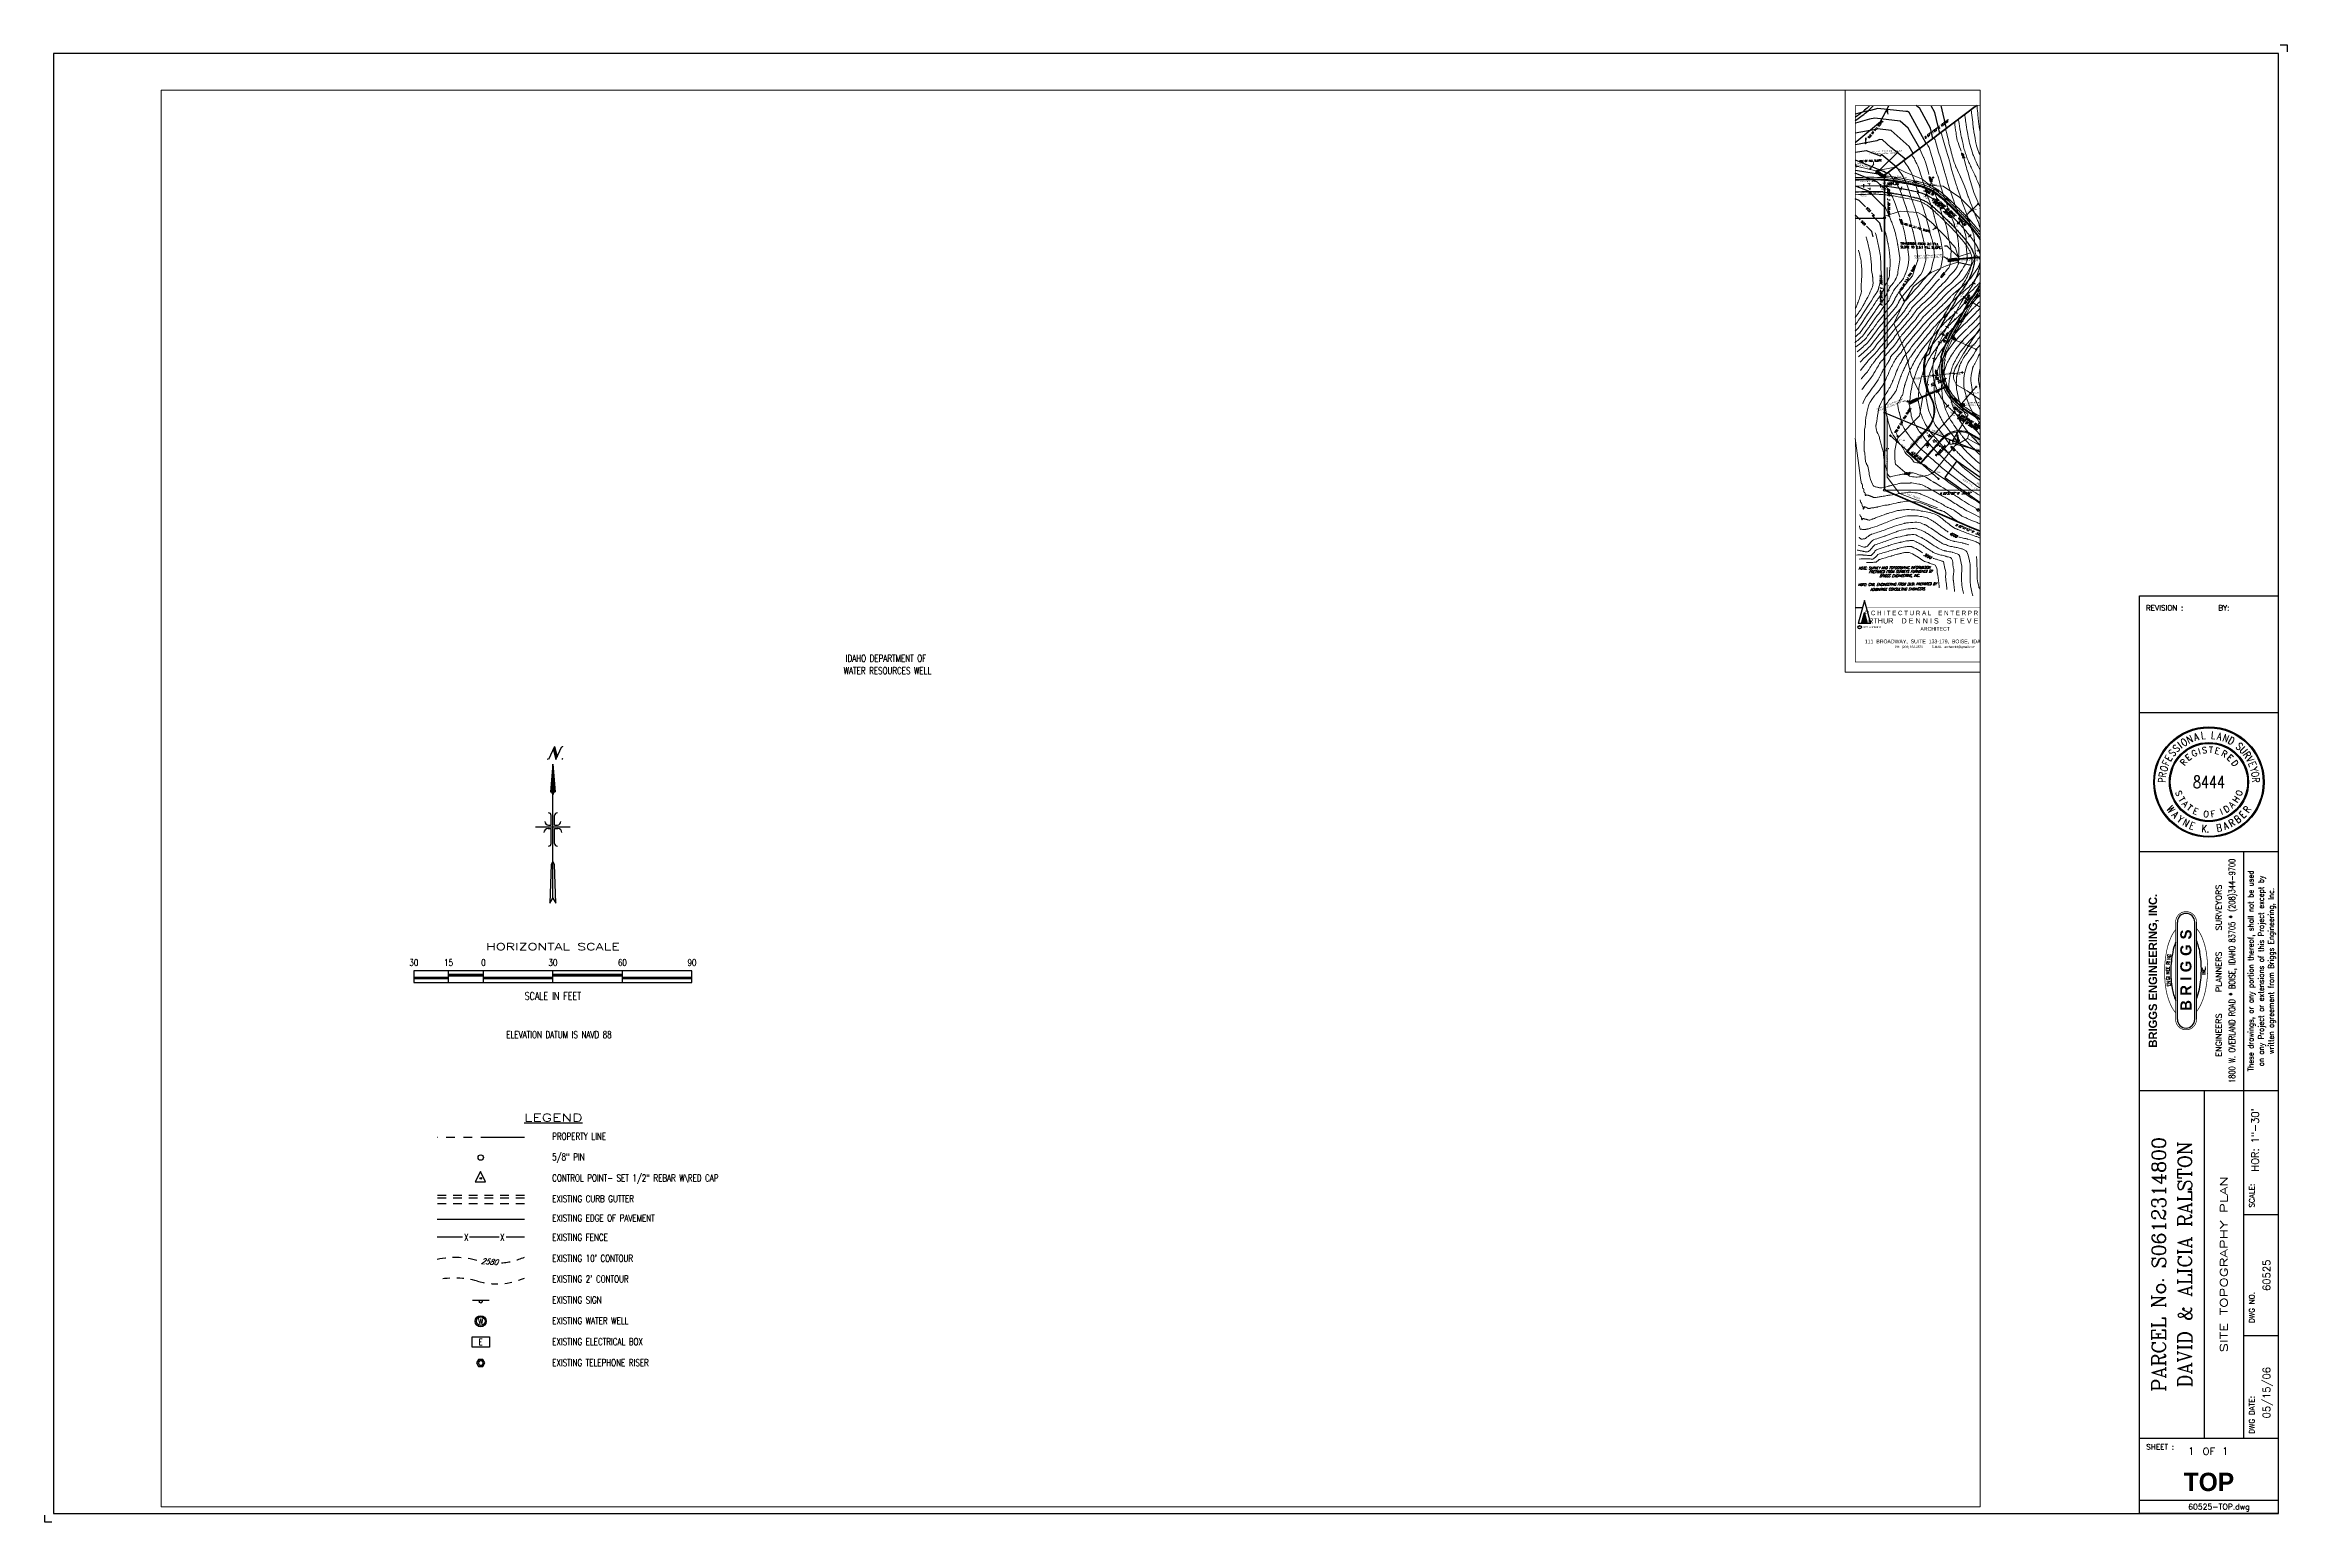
# Paper-space layout 'Layout1' of a CAD drawing. Header units: inches. Extents: x -0.1 to 32.1, y -0.1 to 21.1.
# The model-space entities are those that its viewports show. They can reach past a viewport. Long polylines and large blocks are cut down to what shows.
import ezdxf
from ezdxf.enums import TextEntityAlignment as Align

# ---------------------------------------------------------------- set-up
doc = ezdxf.new("R2010")
doc.units = ezdxf.units.IN
doc.header["$LTSCALE"] = 0.5
doc.header["$MEASUREMENT"] = 0
doc.header["$PDMODE"] = 1
for name, pattern in [('CENTER', [2, 1.25, -0.25, 0.25, -0.25]), ('CENTER2', [1.125, 0.75, -0.125, 0.125, -0.125]), ('HIDDEN', [0.375, 0.25, -0.125]), ('HIDDEN2', [0.1875, 0.125, -0.0625]), ('PHANTOM', [2.5, 1.25, -0.25, 0.25, -0.25, 0.25, -0.25]), ('Solid', [0, 0])]:
    doc.linetypes.add(name, pattern=pattern)
doc.layers.get('0').update_dxf_attribs({"linetype": 'CONTINUOUS'})
doc.layers.get('Defpoints').update_dxf_attribs({"linetype": 'CONTINUOUS'})
for name, color, linetype in [('ADJOINER', 1, 'CONTINUOUS'), ('BOUNDARY', 6, 'CONTINUOUS'), ('C-ANNO', 250, 'CONTINUOUS'), ('C-STMP', 250, 'CONTINUOUS'), ('C-TTLB', 4, 'CONTINUOUS'), ('C-TTLB-ANNO', 250, 'CONTINUOUS'), ('CT-ROAD-ANNO', 52, 'CONTINUOUS'), ('CTR', 251, 'CONTINUOUS'), ('CTRINDEX', 7, 'CONTINUOUS'), ('D-SCRATCH', 4, 'CONTINUOUS'), ('LAYER_2', 7, 'CONTINUOUS'), ('LLMASONRY', 12, 'CONTINUOUS'), ('SEPTIC', 7, 'CONTINUOUS'), ('TEXT', 7, 'CONTINUOUS'), ('TITLE BLOCK', 7, 'CONTINUOUS'), ('V-ANNO', 250, 'CONTINUOUS'), ('VX-PHON', 20, 'TELEPHONE'), ('VX-PINS', 7, 'HIDDEN2'), ('VX-POWR', 240, 'XOHP')]:
    doc.layers.add(name, color=color, linetype=linetype)
for name, color, linetype, lineweight in [('ARCHENT RD', 3, 'CENTER', 20), ('CONTROL', 6, 'CENTER', 25), ('D-CL', 5, 'CENTER2', 9), ('FOOTING TILE', 3, 'HIDDEN', 20), ('LAYOUT', 6, 'CENTER', 25), ('Object', 4, 'CONTINUOUS', 30), ('ROOFLINE', 6, 'HIDDEN', 30), ('V-BNDY', 3, 'PHANTOM', 40), ('VX-TOPO-MAJR', 1, 'HIDDEN', 20), ('VX-TOPO-MINR', 7, 'CONTINUOUS', 5)]:
    doc.layers.add(name, color=color, linetype=linetype, lineweight=lineweight)
doc.styles.add('ACE', font='simplex.shx', dxfattribs={"height": 2.5})
doc.styles.add('ARCH ENT', font='technical.ttf', dxfattribs={"height": 2})
doc.styles.add('ARCHENT', font='technical.ttf', dxfattribs={"height": 6})
doc.styles.add('ARCHENTLTD', font='technical.ttf', dxfattribs={"height": 6})
doc.styles.add('BEI', font='romans.shx', dxfattribs={"width": 0.75})
doc.styles.add('BOLD-H', font='BOLD-H')
doc.styles.add('EXIST', font='romans.shx', dxfattribs={"width": 0.75, "oblique": 20, "height": 12})
doc.styles.add('ROMANC', font='ROMANC')
doc.styles.add('romand', font='romand.shx', dxfattribs={"width": 0.75, "height": 0.15})
doc.styles.add('romans', font='romans.shx', dxfattribs={"width": 0.75, "height": 0.14})
doc.styles.add('ROMANT', font='ROMANC', dxfattribs={"width": 0.75, "height": 0.17})
doc.styles.add('SBOLD', font='SBOLD')
doc.styles.add('SPHAND', font='SPHAND', dxfattribs={"bigfont": 'SPHAND'})
doc.styles.get("Standard").update_dxf_attribs({"font": 'romans.shx', "width": 0.75})
doc.linetypes.add('EP', pattern='A,1,-0.08,["EP",BEI,S=0.16,R=0,X=0,Y=-0.08],-0.35', length=1.43)
doc.linetypes.add('FENCE', pattern='A,1,-0.15,["X",BEI,S=0.16,R=180,X=0,Y=0.08],0.35', length=1.5)
doc.linetypes.add('TELEPHONE', pattern='A,2,-0.08,["T",BEI,S=0.16,R=0,X=0,Y=-0.08],-0.25', length=2.33)
doc.linetypes.add('XOHP', pattern='A,2,-0.08,["OHP",EXIST,S=0.12,R=0,X=0,Y=-0.06],-0.55', length=2.63)
doc.dimstyles.new('ARCHENTLTD', dxfattribs={"dimtxt": 12, "dimasz": 6, "dimexe": 9, "dimexo": 3, "dimgap": 1, "dimtad": 0, "dimdec": 3, "dimzin": 1, "dimdsep": 46, "dimlunit": 4, "dimtxsty": 'ARCHENT', "dimcen": 6, "dimadec": 3, "dimazin": 0, "dimtfac": 1, "dimtdec": 3, "dimtofl": 0, "dimtmove": 0, "dimatfit": 3, "dimfxl": 1, "dimfrac": 2, "dimtolj": 1, "dimtzin": 0, "dimarcsym": 0})
doc.dimstyles.get("Standard").update_dxf_attribs({"dimscale": 50, "dimtxt": 0.18, "dimasz": 0.18, "dimexe": 0.18, "dimexo": 0.0625, "dimgap": 0.09, "dimtad": 0, "dimtoh": 1, "dimzin": 0, "dimdsep": 46, "dimtxsty": 'BEI', "dimcen": 0.09, "dimclrd": 256, "dimclre": 256, "dimclrt": 256, "dimadec": 1, "dimazin": 0, "dimtfac": 1, "dimtofl": 0, "dimtmove": 0, "dimatfit": 3, "dimfxl": 1, "dimtolj": 1, "dimtzin": 0, "dimlwd": -1, "dimlwe": -1, "dimarcsym": 0})

# ---------------------------------------------------------------- blocks, each defined once
blk = doc.blocks.new('TTLBLKV')
at = {"layer": 'C-TTLB'}
for p, q in [((-2, 13.2), (0, 13.2)), ((-2, 0), (-2, 13.2)), ((0, 0), (0, 13.2)), ((-2, 11.521), (0, 11.521)), ((-2, 9.521), (0, 9.521)), ((-1.065, 1.083), (-1.065, 6.083)), ((0, 0), (-2, 0))]:
    blk.add_line(p, q, dxfattribs=at)
for points in [[(-0.5, 1.083), (-0.5, 9.521)], [(-2, 6.083), (0, 6.083)], [(0, 4.298), (-0.5, 4.298)], [(0, 2.553), (-0.5, 2.553)], [(-2, 1.083), (0, 1.083)]]:
    blk.add_lwpolyline(points, dxfattribs=at)
at = {"layer": 'C-TTLB-ANNO', "color": 50}
for p, q in [((-1.454, 7.107), (-1.454, 8.507)), ((-1.204, 7.107), (-1.204, 8.507))]:
    blk.add_line(p, q, dxfattribs=at)
at = {"layer": 'C-TTLB-ANNO', "color": 3}
blk.add_line((-2, 0.192), (0, 0.192), dxfattribs=at)
at = {"layer": 'C-TTLB-ANNO', "color": 50, "const_width": 0.01}
for points in [[(-1.479, 8.399, 0.058366), (-1.54, 8.301, 0.059691), (-1.608, 8.094, 0.046081), (-1.638, 7.815, 0.046081)], [(-1.179, 8.507, 1), (-1.479, 8.507, 1)], [(-1.178, 7.22, 0.058714), (-1.117, 7.319, 0.059691), (-1.049, 7.526, 0.046081), (-1.019, 7.805, 0.046081), (-1.04, 8.085, 0.059691), (-1.102, 8.294, 0.072236), (-1.177, 8.415, 0.18824)], [(-1.638, 7.815, 0.046081), (-1.617, 7.534, 0.059691), (-1.555, 7.326, 0.072922), (-1.48, 7.203, 0.18824)], [(-1.479, 7.107, 1), (-1.179, 7.107, 1)]]:
    blk.add_lwpolyline(points, format="xyb", dxfattribs=at)
for points in [[(-1.479, 7.107), (-1.479, 8.507)], [(-1.179, 7.107), (-1.179, 8.507)]]:
    blk.add_lwpolyline(points, dxfattribs=at)
at = {"layer": 'C-TTLB-ANNO', "color": 50}
for points in [[(-1.48, 8.212, 0.043037), (-1.52, 8.076, 0.046081), (-1.549, 7.813, 0.046081)], [(-1.175, 7.412, 0.041606), (-1.137, 7.543, 0.046081), (-1.109, 7.806, 0.046081), (-1.129, 8.07, 0.054323), (-1.178, 8.242, 0.101312)], [(-1.549, 7.813, 0.046081), (-1.528, 7.55, 0.054013), (-1.48, 7.379, 0.101312)]]:
    blk.add_lwpolyline(points, format="xyb", dxfattribs=at)
for centre, start, end in [((-1.329, 8.507), 0, 180), ((-1.329, 7.107), 180, 0)]:
    blk.add_arc(centre, 0.125, start, end, dxfattribs=at)
at = {"layer": 'C-TTLB-ANNO', "color": 11}
for s, p in [('REVISION :        BY:', (-1.906, 12.988)), ('SHEET :', (-1.902, 0.919))]:
    blk.add_text(s, height=0.0765, dxfattribs=at).set_placement(p)
at = {"layer": 'C-TTLB-ANNO', "color": 50}
blk.add_text('ENGINEERS    PLANNERS    SURVEYORS', height=0.085, rotation=90, dxfattribs=at).set_placement((-0.817, 7.807), align=Align.CENTER)
at = {"layer": 'C-TTLB-ANNO', "color": 11}
for s, height, width, p in [('1800 W. OVERLAND ROAD * BOISE, IDAHO 83705 * (208)344-9700', 0.09, 0.7, (-0.624, 7.805)), ('These drawings, or any portion thereof, shall not be used', 0.081, 0.9, (-0.359, 7.804)), ('on any Project or extensions of this Project except by', 0.081, 0.9, (-0.209, 7.804)), ('written agreement from Briggs Engineering, Inc.', 0.081, 0.9, (-0.066, 7.804))]:
    blk.add_text(s, height=height, rotation=90, dxfattribs=dict(at, width=width)).set_placement(p, align=Align.CENTER)
at = {"layer": 'C-TTLB-ANNO', "color": 11, "style": 'SBOLD'}
blk.add_text('BRIGGS ENGINEERING, INC.', height=0.12, rotation=90, dxfattribs=at).set_placement((-1.746, 7.807), align=Align.CENTER)
at = {"layer": 'C-TTLB-ANNO', "color": 50, "style": 'SBOLD'}
for s, p in [('S', (-1.252, 8.257)), ('G', (-1.252, 8.02)), ('G', (-1.252, 7.785)), ('I', (-1.252, 7.664)), ('R', (-1.252, 7.446)), ('B', (-1.25, 7.231))]:
    blk.add_text(s, height=0.16, rotation=90, dxfattribs=at).set_placement(p)
at = {"layer": 'C-TTLB-ANNO', "color": 50, "width": 0.9}
for s, p in [('NEE', (-1.565, 7.811)), ('INC.', (-1.048, 7.81))]:
    blk.add_text(s, height=0.05, rotation=90, dxfattribs=at).set_placement(p, align=Align.CENTER)
for s, rotation, p in [('RI', 87.0771, (-1.561, 7.893)), ('NG', 82.5078, (-1.555, 7.958))]:
    blk.add_text(s, height=0.05, rotation=rotation, dxfattribs=at).set_placement(p)
for s, rotation, p in [('GI', 93.409, (-1.565, 7.728)), ('EN', 96.3544, (-1.558, 7.663))]:
    blk.add_text(s, height=0.05, rotation=rotation, dxfattribs=at).set_placement(p, align=Align.RIGHT)
at = {"layer": 'C-TTLB-ANNO', "color": 11}
for s, p in [('SCALE:', (-0.344, 4.4)), ('DWG NO.', (-0.344, 2.739)), ('DWG DATE:', (-0.344, 1.145))]:
    blk.add_text(s, height=0.0765, rotation=90, dxfattribs=at).set_placement(p)
blk = doc.blocks.new('bei-ttlb')
blk.add_blockref('TTLBLKV', (32, 0))
at = {"layer": 'C-TTLB-ANNO', "color": 83}
for s, height, style, p in [('PARCEL No. S0612314800', 0.2, 'ROMANC', (30.38, 3.583)), ('DAVID & ALICIA RALSTON', 0.2, 'ROMANC', (30.753, 3.583)), ('60525', 0.105, 'BEI', (31.882, 3.426))]:
    blk.add_text(s, height=height, rotation=90, dxfattribs=dict(at, style=style)).set_placement(p, align=Align.CENTER)
at = {"layer": 'C-TTLB-ANNO', "color": 73, "style": 'BEI'}
blk.add_text('OF', height=0.105, dxfattribs=at).set_placement((31, 0.894), align=Align.MIDDLE)
blk = doc.blocks.new('TTBL-24X36')
at = {"layer": 'C-TTLB'}
blk.add_lwpolyline([(0, 0), (32, 0), (32, 21), (0, 21)], close=True, dxfattribs=at)
at = {"layer": 'Defpoints'}
for points in [[(32.025, 21.125), (32.125, 21.125), (32.125, 21.025)], [(-0.025, -0.125), (-0.125, -0.125), (-0.125, -0.025)]]:
    blk.add_lwpolyline(points, dxfattribs=at)
blk.add_blockref('bei-ttlb', (0, 0))
blk = doc.blocks.new('30-Scale')
for p, q in [((-1.5, 0.523), (-1.5, 0.69)), ((-1, 0.523), (-1, 0.69)), ((0, 0.523), (0, 0.69)), ((1, 0.523), (1, 0.69))]:
    blk.add_line(p, q)
blk.add_lwpolyline([(2, 0.69), (-2, 0.69), (-2, 0.523), (2, 0.523)], close=True)
at = {"const_width": 0.04}
for points in [[(-1.5, 0.627), (-1, 0.627)], [(0, 0.627), (1, 0.627)], [(-2, 0.585), (-1.5, 0.585)], [(-1, 0.585), (0, 0.585)], [(1, 0.585), (2, 0.585)]]:
    blk.add_lwpolyline(points, dxfattribs=at)
blk.add_point((-1.5, 0.648))
at = {"style": 'BEI'}
for s, height, width, p in [('HORIZONTAL SCALE', 0.1, 1.5, (0, 0.988)), ('30', 0.1, 0.75, (-2, 0.759)), ('15', 0.1, 0.75, (-1.5, 0.759)), ('0', 0.1, 0.75, (-1, 0.759)), ('30', 0.1, 0.75, (0, 0.759)), ('60', 0.1, 0.75, (1, 0.759)), ('90', 0.1, 0.75, (2, 0.759)), ('SCALE IN FEET', 0.11, 0.75, (0, 0.272))]:
    blk.add_text(s, height=height, dxfattribs=dict(at, width=width)).set_placement(p, align=Align.CENTER)
blk = doc.blocks.new('narrow')
at = {"linetype": 'Continuous'}
for p, q in [((0.023, 1.154), (-0.065, 0.966)), ((0.005, 1.115), (0.042, 0.966)), ((0.023, 1.154), (0.06, 1.007)), ((0.042, 0.966), (0.129, 1.154)), ((0, 0.9), (-0.035, 0.5)), ((0, -1.025), (0, 0.9)), ((0, 0.9), (0.035, 0.5)), ((-0.035, 0.5), (0.035, 0.5)), ((-0.25, 0), (0.25, 0)), ((-0.065, 0.025), (-0.025, 0.025)), ((-0.025, 0.025), (-0.025, 0.16)), ((0.025, 0.025), (0.025, 0.16)), ((0.025, 0.025), (0.065, 0.025)), ((-0.07, -0.025), (-0.025, -0.025)), ((-0.025, -0.24), (-0.025, -0.025)), ((0.025, -0.24), (0.025, -0.025)), ((0.025, -0.025), (0.07, -0.025)), ((-0.025, -0.544), (-0.042, -1.1)), ((0, -0.5), (-0.025, -0.544)), ((0.025, -0.544), (0, -0.5)), ((0.042, -1.1), (0.025, -0.544)), ((-0.042, -1.1), (0, -1.025)), ((0, -1.025), (0.042, -1.1))]:
    blk.add_line(p, q, dxfattribs=at)
for points, const_width in [([(-0.069, 0.972, 1), (-0.079, 0.972, 1)], 0.01), ([(0.142, 0.975, 1), (0.13, 0.975, 1)], 0.012), ([(0.144, 1.151, 1), (0.134, 1.151, 1)], 0.01)]:
    blk.add_lwpolyline(points, format="xyb", close=True, dxfattribs=dict(at, const_width=const_width))
for centre, radius, start, end in [((-0.04, 0.46), 0.04, 0, 82.8584), ((0.04, 0.46), 0.04, 97.1416, 180), ((-0.065, 0.075), 0.05, 180, 270), ((-0.065, 0.16), 0.04, 0, 90), ((0.065, 0.16), 0.04, 90, 180), ((0.065, 0.075), 0.05, 270, 0), ((-0.07, -0.085), 0.06, 90, 180), ((-0.065, -0.24), 0.04, 270, 0), ((0.065, -0.24), 0.04, 180, 270), ((0.07, -0.085), 0.06, 0, 90)]:
    blk.add_arc(centre, radius, start, end, dxfattribs=at)
for points in [[(0.042, 0.966), (0.023, 1.154), (0.005, 1.115)], [(0.042, 0.966), (0.023, 1.154), (0.06, 1.007)], [(-0.035, 0.5), (0, 0.9), (0.035, 0.5)], [(-0.027, 0.498), (0.035, 0.5), (-0.035, 0.499)], [(-0.027, 0.498), (0.035, 0.5), (0.025, 0.497)], [(-0.019, 0.494), (0.025, 0.497), (-0.027, 0.498)], [(-0.019, 0.494), (0.016, 0.492), (0.025, 0.497)], [(-0.013, 0.489), (0.016, 0.492), (-0.019, 0.494)], [(-0.013, 0.489), (0.01, 0.486), (0.016, 0.492)], [(0.01, 0.486), (-0.009, 0.485), (-0.013, 0.489)], [(-0.009, 0.485), (0.01, 0.486), (-0.005, 0.479)], [(-0.005, 0.479), (0.01, 0.486), (0.004, 0.478)], [(-0.005, 0.479), (0.004, 0.478), (-0.002, 0.473)], [(0.004, 0.478), (0.002, 0.472), (-0.002, 0.473)], [(0, 0.465), (-0.002, 0.473), (0.002, 0.472)]]:
    blk.add_solid(points, dxfattribs=at)
blk = doc.blocks.new('TT')
at = {"layer": 'C-TTLB-ANNO', "color": 83, "style": 'romans'}
for tag, p in [('1"=40\'', (31.717, 4.915)), ('1"=4\'', (31.893, 4.915)), ('DATE', (31.882, 1.368))]:
    blk.add_attdef(tag, p, '', height=0.105, rotation=90, dxfattribs=at)
at = {"layer": 'C-TTLB-ANNO', "color": 83, "style": 'romans', "width": 1.5}
blk.add_attdef('SHEET_NAME', text='', height=0.105, rotation=90, dxfattribs=at).set_placement((31.216, 3.583), align=Align.MIDDLE_CENTER)
at = {"layer": 'C-TTLB-ANNO', "color": 73, "style": 'romans'}
for tag, p in [('1', (30.746, 0.843)), ('2', (31.235, 0.843))]:
    blk.add_attdef(tag, text='', height=0.105, dxfattribs=at).set_placement(p, align=Align.CENTER)
at = {"layer": 'C-TTLB-ANNO', "color": 83, "style": 'BOLD-H'}
blk.add_attdef('SHEET', text='', height=0.264, dxfattribs=at).set_placement((31, 0.322), align=Align.CENTER)
at = {"layer": 'C-TTLB-ANNO', "color": 1, "style": 'romans'}
blk.add_attdef('\\DRAWINGNAME', (30.701, 0.056), '', height=0.081, dxfattribs=at)
blk = doc.blocks.new('wkb')
at = {"layer": 'C-STMP'}
for radius in [0.794, 0.787, 0.781, 0.569, 0.562, 0.556]:
    blk.add_circle((1, 1), radius, dxfattribs=at)
for s, height, rotation, style, width, p in [('O', 0.105, 32.1568, 'ROMANT', 0.8, (0.669, 1.527)), ('N', 0.105, 24.2514, 'ROMANT', 0.8, (0.744, 1.567)), ('A', 0.105, 15.7961, 'ROMANT', 0.8, (0.831, 1.599)), ('L', 0.105, 7.1711, 'ROMANT', 0.8, (0.922, 1.618)), ('L', 0.105, 354.7955, 'ROMANT', 0.8, (1.056, 1.62)), ('A', 0.105, 346.9906, 'ROMANT', 0.8, (1.14, 1.606)), ('N', 0.105, 338.8888, 'ROMANT', 0.8, (1.224, 1.581)), ('D', 0.105, 331.4335, 'ROMANT', 0.8, (1.298, 1.547)), ('F', 0.105, 66.1587, 'ROMANT', 0.8, (0.431, 1.252)), ('E', 0.105, 59.4549, 'ROMANT', 0.8, (0.464, 1.316)), ('S', 0.105, 51.5436, 'ROMANT', 0.8, (0.513, 1.387)), ('S', 0.105, 44.024, 'ROMANT', 0.8, (0.567, 1.448)), ('I', 0.105, 38.2235, 'ROMANT', 0.8, (0.615, 1.489)), ('R', 0.0889, 51.9445, 'ROMANC', 0.95, (0.671, 1.258)), ('E', 0.0889, 39.7692, 'ROMANC', 0.95, (0.732, 1.322)), ('G', 0.0889, 27.0617, 'ROMANC', 0.95, (0.81, 1.373)), ('I', 0.0889, 17.4111, 'ROMANC', 0.95, (0.875, 1.399)), ('S', 0.0889, 7.9227, 'ROMANC', 0.95, (0.942, 1.414)), ('T', 0.0889, 356.5947, 'ROMANC', 0.95, (1.025, 1.418)), ('E', 0.0889, 344.966, 'ROMANC', 0.95, (1.109, 1.404)), ('R', 0.0889, 331.3092, 'ROMANC', 0.95, (1.201, 1.367)), ('E', 0.0889, 318.8189, 'ROMANC', 0.95, (1.276, 1.315)), ('D', 0.0889, 305.7905, 'ROMANC', 0.95, (1.339, 1.245)), ('S', 0.105, 319.4894, 'ROMANT', 0.8, (1.404, 1.473)), ('U', 0.105, 312.5898, 'ROMANT', 0.8, (1.458, 1.421)), ('R', 0.105, 305.4445, 'ROMANT', 0.8, (1.507, 1.361)), ('V', 0.105, 299.0507, 'ROMANT', 0.8, (1.544, 1.302)), ('E', 0.105, 292.406, 'ROMANT', 0.8, (1.575, 1.237)), ('P', 0.105, 87.7245, 'ROMANT', 0.8, (0.378, 1.025)), ('R', 0.105, 80.9285, 'ROMANT', 0.8, (0.385, 1.098)), ('O', 0.105, 73.3259, 'ROMANT', 0.8, (0.404, 1.179)), ('Y', 0.105, 285.6013, 'ROMANT', 0.8, (1.599, 1.167)), ('O', 0.105, 279.4572, 'ROMANT', 0.8, (1.614, 1.102)), ('R', 0.105, 272.5454, 'ROMANT', 0.8, (1.622, 1.028)), ('W', 0.105, 305.701, 'ROMANT', 0.8, (0.41, 0.576)), ('S', 0.0889, 290.492, 'ROMANC', 0.95, (0.525, 0.822)), ('T', 0.0889, 302.5661, 'ROMANC', 0.95, (0.572, 0.727)), ('A', 0.0889, 312.6078, 'ROMANC', 0.95, (0.627, 0.657)), ('T', 0.0889, 323.0935, 'ROMANC', 0.95, (0.695, 0.594)), ('D', 0.0889, 33.4122, 'ROMANC', 0.95, (1.279, 0.576)), ('A', 0.0889, 44.9626, 'ROMANC', 0.95, (1.359, 0.641)), ('H', 0.0889, 57.2598, 'ROMANC', 0.95, (1.427, 0.726)), ('O', 0.0889, 69.923, 'ROMANC', 0.95, (1.477, 0.826)), ('R', 0.105, 54.299, 'ROMANT', 0.8, (1.59, 0.576)), ('A', 0.105, 314.0547, 'ROMANT', 0.8, (0.478, 0.494)), ('Y', 0.105, 322.4084, 'ROMANT', 0.8, (0.556, 0.424)), ('N', 0.105, 330.7621, 'ROMANT', 0.8, (0.645, 0.366)), ('E', 0.105, 339.1158, 'ROMANT', 0.8, (0.741, 0.321)), ('E', 0.0889, 335.5389, 'ROMANC', 0.95, (0.79, 0.538)), ('K.', 0.1046, 355.8232, 'ROMANT', 0.8, (0.947, 0.275)), ('O', 0.0889, 355.096, 'ROMANC', 0.95, (0.957, 0.495)), ('F', 0.0889, 7.1636, 'ROMANC', 0.95, (1.063, 0.497)), ('B', 0.105, 12.5305, 'ROMANT', 0.8, (1.158, 0.29)), ('I', 0.0889, 22.5408, 'ROMANC', 0.95, (1.194, 0.531)), ('A', 0.105, 20.8842, 'ROMANT', 0.8, (1.259, 0.321)), ('R', 0.105, 29.2379, 'ROMANT', 0.8, (1.355, 0.366)), ('B', 0.105, 37.5916, 'ROMANT', 0.8, (1.444, 0.424)), ('E', 0.105, 45.9453, 'ROMANT', 0.8, (1.522, 0.494))]:
    blk.add_text(s, height=height, rotation=rotation, dxfattribs=dict(at, style=style, width=width)).set_placement(p, align=Align.CENTER)
at = {"layer": 'C-STMP', "style": 'ROMANT', "width": 0.75}
blk.add_text('8444', height=0.1778, dxfattribs=at).set_placement((1, 0.911), align=Align.CENTER)
blk = doc.blocks.new('F-LGPIN')
at = {"linetype": 'Continuous'}
blk.add_circle((0, 0), 0.0391, dxfattribs=at)
blk = doc.blocks.new('Tick')
at = {"layer": 'D-SCRATCH'}
blk.add_line((0, -2), (0, 2), dxfattribs=at)
blk = doc.blocks.new('*D20')
at = {"layer": 'Defpoints', "color": 0, "lineweight": 20, "ltscale": 50}
for p in [(6836, 3665, -44590), (10029, 3306, -44590), (8945, 2815), (7516, 2264, -44590), (10029, 2345, -44590)]:
    blk.add_point(p, dxfattribs=at)
at = {"layer": 'LAYOUT', "ltscale": 50}
for start, end in [(9.2836, 15.9025), (344.1589, 350.7778)]:
    blk.add_arc((8868, 2825), 78, start, end, dxfattribs=at)
at = {"layer": 'LAYOUT', "lineweight": 20, "ltscale": 50}
for points in [[(8942, 2846), (8945, 2847), (8940, 2855)], [(8945, 2803), (8942, 2804), (8940, 2795)]]:
    blk.add_solid(points, dxfattribs=at)
at = {"layer": 'LAYOUT', "color": 6, "ltscale": 50, "insert": (8946, 2825), "char_height": 6.25, "attachment_point": 5, "rotation": 270.0307, "style": 'BEI'}
blk.add_mtext('\\A1;45.0°', dxfattribs=at)
blk = doc.blocks.new('EBOX')
blk.add_lwpolyline([(-0.125, -0.075), (-0.125, 0.075), (0.125, 0.075), (0.125, -0.075)], close=True)
at = {"style": 'BEI', "width": 0.75}
blk.add_text('E', height=0.09, dxfattribs=at).set_placement((0, 0), align=Align.MIDDLE)
blk = doc.blocks.new('RISER')
for points in [[(0.06, 0), (0.03, 0.052), (-0.03, 0.052), (-0.06, 0), (-0.03, -0.052), (0.03, -0.052)], [(0.037, 0), (0.019, 0.032), (-0.019, 0.032), (-0.037, 0), (-0.019, -0.032), (0.019, -0.032)]]:
    blk.add_lwpolyline(points, close=True)
blk.add_point((0, 0))

msp = doc.modelspace()

# ---------------------------------------------------------------- hatches: boundary and pattern name
at = {"layer": 'Object', "lineweight": 9, "ltscale": 75}
h = msp.add_hatch(dxfattribs=at)
h.set_pattern_fill('GRAVEL', scale=24, angle=-51.87955115, style=0)
h.set_pattern_definition([(176.13325, (-333.3502, 8975.3574), (-288.45519056, 17.70877347), [3.228864, -319.65811]), (133.090149, (-336.5717, 8975.5752), (196.668213, -211.75839656), [5.54083, -548.5422]), (80.630849, (-340.3569, 8979.6215), (-59.53698952, -351.7831006), [3.90691, -386.78477]), (215.394149, (-350.8553, 8983.2813), (392.4386281, 277.43093804), [5.04571, -499.52539]), (240.954149, (-354.9685, 8980.3588), (152.4956309, 272.1931116), [4.94772, -489.82495]), (305.394149, (-357.3707, 8976.0333), (-277.43093804, 392.4386281), [5.04571, -499.52539]), (345.814649, (-354.4482, 8971.9201), (-381.41427626, 97.29927717), [6.672696, -660.596376]), (20.375749, (-347.979, 8970.2849), (519.09468168, 193.77487641), [6.29971, -623.671704]), (69.550049, (-342.0734, 8972.4783), (126.92998187, 343.65212244), [5.0628, -501.21775]), (123.35685, (-340.3045, 8977.222), (144.09062674, -222.50818754), [5.77997, -283.21831]), (170.517849, (-343.4827, 8982.0499), (-385.47986142, 63.60249776), [7.47475, -740.001]), (86.93455, (-336.3767, 8964.4408), (9.5776255, 221.0616979), [2.551224, -252.572256]), (119.589649, (-336.2402, 8966.9883), (154.84032529, -275.08628865), [4.85369, -480.516264]), (173.12045, (-338.637, 8971.209), (-18.88116, -14.815605), [3.394104, -30.54701]), (151.31905, (-337.4083, 8974.3086), (111.8403323, -64.7745443), [1.82779, -180.95076]), (239.92185, (-339.012, 8975.186), (41.827868, 63.3279583), [2.58487, -126.65909]), (339.08425, (-340.3073, 8972.949), (82.2091276, -27.0121867), [4.198296, -135.74455]), (109.68555, (-336.386, 8971.45), (10.750084, -52.577893), [3.035784, -72.85889]), (324.509949, (-347.6048, 8986.1369), (204.79936332, -144.3648881), [4.2528, -421.02828]), (18.46665, (-344.1421, 8983.6679), (-266.9550669, -87.44711208), [3.567864, -353.21779]), (241.31905, (-332.6094, 8974.4134), (64.7745443, 111.8403323), [3.65556, -179.12299]), (291.730949, (-334.3638, 8971.2063), (-91.51271435, 233.25827583), [4.2528, -421.02828]), (287.56445, (-359.3112, 8976.9512), (-36.315798, 124.036947), [4.10112, -200.954976]), (242.89555, (-358.0735, 8973.0413), (133.6148717, 257.37728034), [3.43627, -340.19143]), (14.92185, (-351.3424, 8959.409), (124.036986, 36.315666), [3.65556, -179.12299]), (325.474449, (-347.8101, 8960.3503), (-268.12735043, 186.19271966), [4.023144, -398.290176]), (17.56445, (-358.602, 8968.6607), (-124.036947, -36.315798), [2.05056, -203.005536]), (49.43035, (-352.2313, 8960.542), (60.7090648, 78.143523), [1.22376, -121.152696]), (114.08425, (-351.4354, 8961.4714), (25.5656926, -71.4590443), [4.94772, -94.0068]), (134.129449, (-353.4545, 8965.9884), (167.03714373, -173.99594524), [4.5852, -453.93415]), (251.81055, (-342.0066, 8971.6156), (22.9466793, 48.512374), [3.46133, -83.071896]), (301.277649, (-343.0871, 8968.3272), (214.10274215, -350.61092654), [6.043056, -598.26151]), (9.06585, (-339.9496, 8963.1625), (-191.4304885, -28.1845934), [2.470944, -244.624176]), (38.12045, (-337.51, 8963.552), (4.06555, 33.696755), [1.44, -22.56]), (68.37685, (-353.1844, 8966.8105), (-72.90579794, -179.2337604), [3.334176, -330.08448]), (356.13325, (-351.9557, 8969.91), (288.45519056, -17.70877347), [6.45773, -316.42925]), (308.12045, (-345.513, 8969.475), (33.696755, -4.06555), [6.24, -17.76]), (273.425249, (-341.6606, 8964.5655), (-15.98768033, 292.520764), [3.794736, -375.678576]), (202.17505, (-341.434, 8960.7775), (-90.3402176, -40.3812524), [3.49445, -171.22819]), (155.766449, (-344.6699, 8959.4586), (-470.30803587, 210.58572716), [5.68956, -563.267376]), (123.546549, (-349.8581, 8961.7939), (-173.72176053, 260.27053673), [6.019176, -595.897776])])
h.paths.add_polyline_path([(7137.9381, 6312.2776), (7141.324, 6317.6106), (7120.7849, 6318.5575, 0.0034250828), (7119.4212, 6296.5633, 0.0060278554), (7118.8176, 6282.5377), (7119.0863, 6282.5279), (7124.7057, 6291.4163)])
h = msp.add_hatch(dxfattribs=at)
h.set_pattern_fill('GRAVEL', scale=24, angle=-73.59882066, style=0)
h.set_pattern_definition([(154.41398, (661.2462, 10463.3907), (-261.423933, 123.19709766), [3.228864, -319.65811]), (111.37088, (658.334, 10464.7851), (104.34322929, -269.50416513), [5.54083, -548.5422]), (58.91158, (656.3149, 10469.945), (-185.4909289, -304.77716168), [3.90691, -386.78477]), (193.67488, (647.9161, 10477.2299), (467.2445668, 112.5100751), [5.04571, -499.52539]), (219.23488, (643.0134, 10476.037), (242.39725681, 196.43720967), [4.94772, -489.82495]), (283.67488, (639.1811, 10472.9076), (-112.5100751, 467.2445668), [5.04571, -499.52539]), (324.095379, (640.374, 10468.0049), (-318.3304832, 231.53769227), [6.672696, -660.596376]), (358.65648, (645.7788, 10464.0918), (553.95137818, -12.07732962), [6.29971, -623.671704]), (47.83078, (652.0768, 10463.9441), (245.09062578, 272.28401846), [5.0628, -501.21775]), (101.63758, (655.4756, 10467.6965), (51.520163, -260.03398825), [5.77997, -283.21831]), (148.798579, (654.30966, 10473.3576), (-334.577248886, 201.737616256), [7.47475, -740.001]), (65.21528, (654.3948, 10454.369), (90.70361155, 201.8238342), [2.551224, -252.572256]), (97.87038, (655.4643, 10456.6852), (42.0497097, -312.85749863), [4.85369, -480.516264]), (151.40118, (654.8, 10461.493), (-23.023403, -6.77667), [3.394104, -30.54701]), (129.59978, (657.088, 10463.918), (79.9301648, -101.5636266), [1.82779, -180.95076]), (218.20258, (655.923, 10465.3264), (62.2935257, 43.3534023), [2.58487, -126.65909]), (317.36498, (653.8918, 10463.7278), (66.3768422, -55.5167876), [4.198296, -135.74455]), (87.96628, (656.98, 10460.884), (-9.4700185, -52.82346), [3.035784, -72.85889]), (302.79068, (651.9926, 10478.68), (136.83672344, -209.90405249), [4.2528, -421.02828]), (356.74738, (654.2958, 10475.1048), (-280.3640474, 17.5501022), [3.567864, -353.21779]), (219.59978, (661.585, 10462.2395), (101.5636266, 79.9301648), [3.65556, -179.12299]), (270.01168, (658.7684, 10459.9094), (1.30331631, 250.56396688), [4.2528, -421.02828]), (265.84518, (637.718, 10474.4784), (12.1633428, 128.6703326), [4.10112, -200.954976]), (221.17628, (637.4209, 10470.388), (219.37414236, 189.66018042), [3.43627, -340.19143]), (353.20258, (638.6294, 10455.2326), (128.67032, -12.1634798), [3.65556, -179.12299]), (303.75518, (642.2593, 10454.7999), (-180.190166, 272.19755506), [4.023144, -398.290176]), (355.84518, (635.3088, 10466.514), (-128.6703326, 12.1633428), [2.05056, -203.005536]), (27.71108, (638.223, 10456.614), (85.316948, 50.130022), [1.22376, -121.152696]), (92.36498, (639.306, 10457.183), (-2.693341, -75.846856), [4.94772, -94.0068]), (112.41018, (639.102, 10462.1266), (90.79006717, -223.4572891), [4.5852, -453.93415]), (230.09128, (651.8196, 10463.118), (39.270104, 36.5767614), [3.46133, -83.071896]), (279.55838, (649.599, 10460.4628), (69.15639047, -404.95110774), [6.043056, -598.26151]), (347.34658, (650.6024, 10454.5036), (-188.27045585, 44.6568996), [2.470944, -244.624176]), (16.40118, (653.013, 10453.962), (16.24673, 29.800065), [1.44, -22.56]), (46.65758, (639.6572, 10462.7903), (-134.05718707, -139.5301646), [3.334176, -330.08448]), (334.41398, (641.9457, 10465.2152), (261.423933, -123.19709766), [6.45773, -316.42925]), (286.40118, (647.77, 10462.426), (29.800065, -16.24673), [6.24, -17.76]), (251.70598, (649.532, 10456.4402), (93.3973198, 277.6705673), [3.794736, -375.678576]), (180.45578, (648.341, 10452.8373), (-98.8702547, -4.083283), [3.49445, -171.22819]), (134.04718, (644.8466, 10452.8095), (-358.9908167, 369.67768476), [5.68956, -563.267376]), (101.82728, (640.8909, 10456.899), (-65.07342283, 306.08079328), [6.019176, -595.897776])])
h.paths.add_polyline_path([(6616.6368, 5224.5487), (6621.7559, 5228.2501), (6603.0253, 5236.7305, 0.0034250828), (6593.6193, 5216.8023, 0.0060278554), (6587.8681, 5203.9957), (6588.1142, 5203.8873), (6596.6239, 5210.0651)])
h = msp.add_hatch(dxfattribs=at)
h.set_pattern_fill('GRAVEL', scale=24, style=0)
h.set_pattern_definition([(228.0128, (17.28, 24), (-191.99995757, -216.0000322), [3.228864, -319.65811]), (184.9697, (15.12, 21.6), (288.00002524, 23.99979137), [5.54083, -548.5422]), (132.5104, (9.6, 21.12), (239.99977724, -264.00020817), [3.90691, -386.78477]), (267.2737, (0.24, 15.12), (23.99990443, 480.00000708), [5.04571, -499.52539]), (292.8337, (0, 10.08), (-120.00023773, 287.99991388), [4.94772, -489.82495]), (357.2737, (1.92, 5.52), (-480.00000708, 23.99990443), [5.04571, -499.52539]), (37.6942, (6.96, 5.28), (-312.000176295, -239.99976972), [6.672696, -660.596376]), (72.2553, (12.24, 9.36), (168.0002583, 527.99990955), [6.29971, -623.671704]), (121.4296, (14.16, 15.36), (-192.00019762, 311.99988088), [5.0628, -501.21775]), (175.2364, (11.52, 19.68), (264.0000227, -23.9997968), [5.77997, -283.21831]), (222.3974, (5.76, 20.16), (-288.000176426, -263.99980997), [7.47475, -740.001]), (138.8141, (24, 14.88), (-168.0000707, 143.9999355), [2.551224, -252.572256]), (171.4692, (22.08, 16.56), (311.99995884, -48.00018984), [4.85369, -480.516264]), (225, (17.28, 17.28), (-3e-15, -24.000007), [3.394104, -30.54701]), (203.1986, (15.6, 20.16), (119.9999935, 48.0000318), [1.82779, -180.95076]), (291.8014, (13.92, 19.44), (-23.9999979, 72.0000066), [2.58487, -126.65909]), (30.9638, (14.88, 17.04), (71.9999525, 48.0000596), [4.198296, -135.74455]), (161.5651, (18.48, 19.2), (48.0000104, -23.999962), [3.035784, -72.85889]), (16.3895, (0, 19.44), (240.00005276, 71.99982504), [4.2528, -421.02828]), (70.3462, (4.08, 20.64), (-95.99988594, -264.00005125), [3.567864, -353.21779]), (293.1986, (18.48, 24), (-48.0000318, 119.9999935), [3.65556, -179.12299]), (343.6105, (19.92, 20.64), (-240.00005276, 71.99982504), [4.2528, -421.02828]), (339.444, (0, 4.56), (-120.0000443, 47.9999039), [4.10112, -200.954976]), (294.7751, (3.84, 3.12), (-119.99981254, 264.00008212), [3.43627, -340.19143]), (66.8014, (18.72, 0), (48.0000318, 119.9999935), [3.65556, -179.12299]), (17.354, (20.16, 3.36), (-312.00004846, -95.99986805), [4.023144, -398.290176]), (69.444, (6.96, 0), (-47.9999039, -120.0000443), [2.05056, -203.005536]), (101.3099, (17.28, 0), (-23.9999432, 96.000018), [1.22376, -121.152696]), (165.9638, (17.04, 1.2), (72.000013, -23.9999534), [4.94772, -94.0068]), (186.009, (12.24, 2.4), (239.99999402, 23.99998362), [4.5852, -453.93415]), (303.6901, (14.88, 14.88), (-24.000032, 47.9999894), [3.46133, -83.071896]), (353.1572, (16.8, 12), (407.99998477, -48.00019195), [6.043056, -598.26151]), (60.9454, (22.8, 11.28), (-96.00000065, -168.0000092), [2.470944, -244.624176]), (90, (24, 13.44), (-24, 24), [1.44, -22.56]), (120.2564, (11.76, 3.12), (95.9998773, -168.00005894), [3.334176, -330.08448]), (48.0128, (10.08, 6), (191.99995757, 216.0000322), [6.45773, -316.42925]), (0, (14.4, 10.8), (24, 24), [6.24, -17.76]), (325.3048, (20.64, 10.8), (-239.99986222, 168.00020663), [3.794736, -375.678576]), (254.0546, (23.76, 8.64), (-23.9999973, -96.000003), [3.49445, -171.22819]), (207.646, (22.8, 5.28), (-455.99989937, -240.00018512), [5.68956, -563.267376]), (175.4261, (17.76, 2.64), (-312.0000134, 23.99987523), [6.019176, -595.897776])])
h.paths.add_polyline_path([(6708.9857, 4248.1911, 0.0034250828), (6725.447, 4233.5409, 0.0060278554), (6736.1086, 4224.4077), (6736.2821, 4224.6131), (6732.7585, 4234.521), (6724.5151, 4257.8091), (6722.4098, 4263.765)])
at = {"layer": 'TITLE BLOCK', "lineweight": 20, "ltscale": 1.5}
msp.add_hatch(color=1, dxfattribs=at).paths.add_polyline_path([(5415.2975, 1196.5597), (5373.0373, 1352.1889), (5330.7771, 1196.5597)])

# ---------------------------------------------------------------- linework, layer by layer
at = {"layer": 'ADJOINER', "color": 3}
msp.add_line((5243.3571, 6882.5297), (5653.9292, 6883.4812), dxfattribs=at)
at = {"layer": 'ARCHENT RD', "color": 4, "lineweight": 20, "ltscale": 75}
for p, q in [((5534, 7544), (5297, 7601)), ((5534, 7544), (5802.6935, 7598.0887)), ((5944.6573, 7526.3091), (5801.9907, 7597.956)), ((6174.3986, 7431.8287), (5941.385, 7527.8017)), ((6176.5993, 7430.7888), (6292.4943, 7340.2706)), ((6474.1664, 7329.8893), (6292.4943, 7340.2706)), ((6708.5489, 7170.0749), (6474.1664, 7329.8893)), ((5646.3253, 6906.2448), (5872.5298, 6981.3848)), ((5872.5298, 6981.3848), (6121.6434, 6959.0365)), ((6190.5321, 6922.3304), (6121.6434, 6959.0365)), ((6342.9905, 6792.0683), (6190.5321, 6922.3304)), ((6886.4826, 6991.9362), (6708.5489, 7170.0749)), ((7061.5924, 6790.0736), (6888.7834, 6989.4646)), ((6503.4601, 6630.7509), (6340.1635, 6794.6871)), ((6649.5069, 6465.7723), (6503.4601, 6630.7509)), ((7227.3346, 6542.5895), (7065.2357, 6785.2957)), ((7227.3346, 6542.5895), (7065.2357, 6785.2957)), ((6687.8764, 6336.7478), (6679.4871, 6265.8892)), ((6687.8764, 6336.7478), (6861.2187, 6392.9218)), ((6058.3305, 5921.5907), (6309.922, 6117.1298)), ((6309.9088, 6117.1195), (6516.0598, 6212.6467)), ((6516.0598, 6212.6467), (6679.4871, 6265.8892)), ((6058.3305, 5921.5907), (5902.4727, 5650.7642)), ((5903.2976, 5652.3281), (5784.7908, 5406.0673)), ((5784.7908, 5406.0673), (5949.3498, 4997.7918)), ((6874.0577, 5159.6968), (7000.5768, 5349.2864)), ((6995.4855, 5342.9072), (7166.2816, 5523.073)), ((6761.847, 4980.6148), (6874.804, 5160.8506)), ((6026.7836, 4672.4309), (5949.3498, 4997.7918)), ((6762.8548, 4982.2983), (6673.2321, 4825.3889)), ((6184.9603, 4350.5165), (6026.7836, 4672.4309)), ((6673.1946, 4539.5256, -41103.2762), (6813.5604, 4457.4757)), ((6813.5604, 4457.4757), (7046.5931, 4299.0347, 3818.4722)), ((5845.3736, 3806.3161, -41103.2762), (6142.2213, 4107.0709)), ((6142.2213, 4107.0709), (6184.9603, 4350.5165)), ((7046.5931, 4299.0347, 3818.4722), (7279.2356, 4175.4356)), ((6819.1201, 3790.0882), (6639.5918, 3686.3648)), ((6839.874, 3869.9777, 37284.955), (6819.1201, 3790.0882)), ((7074.1967, 3647.1721), (6819.1201, 3790.0882)), ((6343.5738, 3317.7624), (6639.5918, 3686.3648)), ((7298.566, 3522.27), (7073.5946, 3647.504)), ((5808.6131, 3432.5119, -38307.0358), (6003.981, 3260.9244, -2080.2831))]:
    msp.add_line(p, q, dxfattribs=at)
at = {"layer": 'ARCHENT RD', "color": 4, "lineweight": 20}
for p, q in [((5568.188, 7541.9877), (5579.5783, 7566.1564)), ((5568.188, 7541.9877), (5593.0361, 7551.8076)), ((5579.5551, 7566.0232), (5583.8281, 7556.446)), ((5583.8281, 7556.446), (5612.0934, 7584.0675)), ((5593.3044, 7551.9535), (5583.8281, 7556.446)), ((5612.9059, 7583.7291), (5845, 7811)), ((5844.9059, 7810.7291), (5811.7914, 7811.3223)), ((6490.5939, 6337.0488), (6457.491, 6335.9908)), ((6524.5408, 6316.8132), (6490.5939, 6337.0488)), ((6516.3799, 6310.2268), (6524.5408, 6316.8132)), ((6542.7546, 6305.9561), (6516.3799, 6310.2268)), ((6526.4526, 6327.1247), (6524.5408, 6316.8132)), ((6542.7546, 6305.9561), (6526.4526, 6327.1247)), ((5939.4064, 4320.0178), (5908.2732, 4308.7198)), ((5977.9625, 4311.34), (5939.4064, 4320.0178)), ((5972.2539, 4302.5426), (5977.9625, 4311.34)), ((5998.6492, 4306.684), (5972.2539, 4302.5426)), ((5976.5735, 4321.7348), (5977.9625, 4311.34)), ((5998.6492, 4306.684), (5976.5735, 4321.7348))]:
    msp.add_line(p, q, dxfattribs=at)
at = {"layer": 'ARCHENT RD', "color": 4, "ltscale": 75}
msp.add_line((6649.5069, 6465.7723), (6687.8764, 6336.7478), dxfattribs=at)
at = {"layer": 'ARCHENT RD', "color": 7, "linetype": 'FENCE', "lineweight": 20, "ltscale": 75}
for p, q in [((5690.8436, 6191.0244), (5690.7694, 5071.2472)), ((5690.7057, 4110.1551), (5690.6485, 3247.5397)), ((5690.6485, 3247.5397), (5861.4581, 3018.3795)), ((5861.4581, 3018.3795), (6398.2882, 2818.4738))]:
    msp.add_line(p, q, dxfattribs=at)
at = {"layer": 'ARCHENT RD', "color": 4, "lineweight": 25, "ltscale": 75}
msp.add_line((6679.4871, 6265.8892), (6869.0016, 6222.8807), dxfattribs=at)
at = {"layer": 'ARCHENT RD', "color": 4, "linetype": 'Continuous', "lineweight": 9, "ltscale": 150}
msp.add_line((6166.6319, 4657.2272), (6506.5737, 4691.9421), dxfattribs=at)
at = {"layer": 'ARCHENT RD', "color": 5, "linetype": 'CENTER', "lineweight": 15, "ltscale": 75}
msp.add_line((6069.7056, 3532.0453), (6629.7762, 4158.0345), dxfattribs=at)
at = {"layer": 'ARCHENT RD', "linetype": 'Continuous', "lineweight": 5, "ltscale": 25}
msp.add_line((6621.9215, 4148.963), (6645.4863, 4176.1782), dxfattribs=at)
at = {"layer": 'ARCHENT RD', "color": 7, "linetype": 'Continuous', "lineweight": 20}
for p, q in [((5963.3341, 3611.1138), (6266.0358, 3949.4426)), ((6160.0745, 3435.0907), (6468.4896, 3779.8053)), ((5963.3341, 3611.1138), (6160.0745, 3435.0907))]:
    msp.add_line(p, q, dxfattribs=at)
at = {"layer": 'ARCHENT RD', "color": 7, "linetype": 'Continuous', "lineweight": 30}
msp.add_line((5980.2785, 3612.0556), (6159.1328, 3452.0351), dxfattribs=at)
at = {"layer": 'ARCHENT RD'}
for centre in [(6238.8085, 7206.4316), (6691.0577, 6815.4595), (6998.9278, 6315.0217), (6771.7197, 5770.9502), (6475.6822, 5248.8795), (6336.6028, 4674.5846), (6629.7762, 4158.0345), (7130.7419, 3846.2573), (6069.748, 3531.8551)]:
    msp.add_circle(centre, 11.9995, dxfattribs=at)
at = {"layer": 'ARCHENT RD', "lineweight": 20}
for centre, radius, start, end in [((5231.6514, 7618.8132, -33526.1937), 24.0044, 324.58158175, 53.98114464), ((5280.1817, 7583.5295, -33526.1937), 24.0004, 53.98114464, 143.98114464)]:
    msp.add_arc(centre, radius, start, end, dxfattribs=at)
at = {"layer": 'ARCHENT RD', "color": 4, "lineweight": 20, "ltscale": 75}
for centre, radius, start, end in [((6908.6231, 4662.5754, -41103.2762), 286.0593, 146.03792164, 174.45315757), ((6908.6231, 4662.5754, -41103.2762), 286.0593, 146.03792164, 160.2455396), ((6792.4183, 4661.9327, -41103.2762), 170.8736, 170.46914778, 225.75479103), ((6458.6194, 3557.2988, -41103.2762), 661.8761, 157.8996771, 190.86730471), ((6103.2409, 3710.7816), 460.6778, 257.55719409, 301.44597341)]:
    msp.add_arc(centre, radius, start, end, dxfattribs=at)
at = {"layer": 'ARCHENT RD', "color": 1, "linetype": 'Continuous', "ltscale": 7.5}
msp.add_point((5395.2206, 3097.8935, -44589.5261), dxfattribs=at)
at = {"layer": 'BOUNDARY', "color": 3}
msp.add_line((5653.9292, 7485.7342), (5246.7601, 7550.4141), dxfattribs=at)
at = {"layer": 'C-ANNO', "color": 4, "linetype": 'Continuous', "lineweight": 9}
for p in [(2775.226, 7295.3595, -44589.5261), (3010.1344, 7246.3362, -44589.5261)]:
    msp.add_point(p, dxfattribs=at)
at = {"layer": 'CONTROL', "linetype": 'Continuous', "lineweight": 5, "ltscale": 25}
for p, q in [((6283.6474, 7317.9277), (6292.4943, 7340.2706)), ((6292.4943, 7340.2706), (6336.6725, 7451.8425)), ((6777.4693, 6898.7244), (6880.4605, 6997.9652)), ((6880.4605, 6997.9652), (6966.8721, 7081.2301)), ((7118.752, 6322.4157), (7331.6692, 6335.5542)), ((6873.335, 5707.1196), (7166.2908, 5523.097)), ((6585.0928, 5199.847), (6830.3576, 5089.9312)), ((6830.3576, 5089.9312), (6939.8638, 5040.8558)), ((6455.9824, 4686.7757), (6625.5932, 4704.0964)), ((6455.9824, 4686.7757), (6506.5737, 4691.9421)), ((6455.9824, 4686.7757), (6506.5737, 4691.9421)), ((6455.9824, 4686.7757), (6475.8789, 4688.8075)), ((6625.5932, 4704.0964), (6744.9724, 4716.2874)), ((6708.3426, 4248.7716), (6861.0785, 4425.1678)), ((6861.0785, 4425.1678), (6939.6288, 4515.8863)), ((6907.9263, 3921.8611), (7060.6622, 4098.2572))]:
    msp.add_line(p, q, dxfattribs=at)
at = {"layer": 'CONTROL', "color": 4, "linetype": 'CENTER', "lineweight": 20}
for p, q in [((5736.1317, 3830.493), (5763.6123, 3805.9061)), ((5763.6123, 3805.9061), (5825.5624, 3750.4796)), ((5825.5624, 3750.4796), (5980.2785, 3612.0556)), ((6159.1328, 3452.0351), (6322.6692, 3305.7196)), ((6322.6692, 3305.7196), (6412.0999, 3225.7062))]:
    msp.add_line(p, q, dxfattribs=at)
at = {"layer": 'CT-ROAD-ANNO', "color": 6, "linetype": 'Continuous', "lineweight": 30, "ltscale": 75}
for p, q in [((7117.0565, 6349.4663), (6653.3928, 6306.5564)), ((7117.9939, 6337.5018), (6654.4986, 6294.6074)), ((6501.8849, 4516.3944), (6107.9406, 4342.6117)), ((6506.9727, 4505.5231), (6112.7839, 4331.6325))]:
    msp.add_line(p, q, dxfattribs=at)
at = {"layer": 'CTR', "color": 6}
for points, elevation in [([(6238.0286, 7926.1466), (5999.9037, 8362.2948), (5977.2964, 8379.3177), (5950.9377, 8378.5695), (5559.105, 8421.5079), (5458.7868, 8392.1109), (5382.606, 8379.172), (5244.1907, 8338.6335)], -33334.1902), ([(6146.8954, 7857.4319), (5985.7855, 8142.0922), (5871.6379, 8242.8974), (5517.8031, 8283.805), (5445.3474, 8270.9429), (5244.5151, 8212.1241)], -33358.1907), ([(6427.495, 8069.0048), (6358.0616, 8364.9745), (6307.2912, 8458.7451)], -33286.1894), ([(6521.951, 8140.2249), (6448.8816, 8459.5024)], -33262.189), ([(6055.799, 7788.745), (5999.4654, 7888.2792), (5747.5841, 8110.7188), (5553.4439, 8134.506), (5531.2034, 8123.886), (5244.1662, 8072.9319)], -33382.1911), ([(5948.1945, 7707.611), (5741.6497, 7874.2274), (5623.5302, 7978.5403), (5585.0078, 7983.2603), (5544.6038, 7963.967), (5248.0795, 7911.7952)], -33406.1915), ([(5243.0303, 7698.7242), (5642.3841, 7537.9873), (5647.1356, 7541.7235), (5685.9748, 7509.7902)], -33454.1924), ([(5661.9818, 7301.6647), (5656.4296, 7288.9279), (5557.5506, 7387.4683), (5243.8796, 7514.3311)], -33478.1928), ([(5653.9292, 7033.7099), (5428.9665, 7257.9021), (5245.2985, 7332.1858)], -33502.1932), ([(5386.5892, 7042.4243), (5300.3824, 7128.3359), (5244.2739, 7151.0287)], -33526.1937), ([(5619.7845, 6688.1978), (5588.6958, 6812.0235), (5479.7888, 6919.6885), (5511.603, 6917.8386), (5472.2689, 6957.038)], -33526.1937)]:
    msp.add_lwpolyline(points, dxfattribs=dict(at, elevation=elevation))
at = {"layer": 'CTRINDEX', "color": 6}
for points, elevation in [([(6333.0423, 7997.7872), (6299.3846, 8141.2579), (6148.5529, 8419.8369), (6095.9941, 8459.4127)], -33310.1898), ([(5245.114, 7805.1507), (5398.6324, 7831.0966), (5591.9483, 7753.2883), (5616.1423, 7772.3124), (5816.0347, 7607.9621)], -33430.192), ([(5314.2116, 6856.4932), (5243.9989, 6926.6384)], -33550.1941), ([(5496.7163, 6618.3265), (5478.0037, 6692.8586), (5399.7859, 6771.0012)], -33550.1941)]:
    msp.add_lwpolyline(points, dxfattribs=dict(at, elevation=elevation))
at = {"layer": 'D-CL', "color": 7, "linetype": 'Continuous', "lineweight": 30, "ltscale": 50}
for p, q in [((6277.1999, 4968.7255), (6233.0682, 4942.3552)), ((6439.9516, 4926.977), (6465.7965, 4883.7246))]:
    msp.add_line(p, q, dxfattribs=at)
at = {"layer": 'D-CL', "color": 7, "linetype": 'Continuous', "lineweight": 30}
for p, q in [((5980.2785, 3612.0556), (6274.9789, 3941.4413)), ((6159.1328, 3452.0351), (6459.5465, 3787.8066))]:
    msp.add_line(p, q, dxfattribs=at)
at = {"layer": 'D-CL', "ltscale": 0.01, "elevation": -44590.3909}
msp.add_lwpolyline([(5666.0492, 7331.7347, 0.0243376519), (5245.1311, 7329.7648, 0.0243376519)], format="xyb", dxfattribs=at)
at = {"layer": 'D-CL', "color": 7, "linetype": 'Continuous', "lineweight": 30}
for points in [[(5629.8416, 7249.1547, -0.0073031707), (5733.0097, 7236.4656, -0.0089179686), (5786.5876, 7228.136, -0.0001530485), (5872.3134, 7213.2111, -0.0028420559), (5875.9879, 7212.5487, -0.0040932619), (5952.3818, 7197.6796, -0.0029399435), (6059.3493, 7175.2938, -0.0033858052), (6072.339, 7172.4034, -0.0013548701), (6107.0555, 7164.3321, -0.0286625421), (6156.3785, 7149.6966, -0.0261540288), (6209.9709, 7127.1608, -0.0270473803), (6253.0133, 7103.3981, -0.0284111556), (6290.5087, 7076.8937, -0.0065573175), (6340.6404, 7035.9174, -0.0101059906), (6370.7868, 7009.553, -0.0024595768), (6435.8916, 6949.6632, -0.00543709), (6463.8586, 6923.1089, -0.0017850028), (6519.331, 6868.8935, -0.0020688288), (6566.705, 6821.8737, -0.0016039073), (6610.2889, 6777.9754, -0.0031274006), (6631.8869, 6755.8059, -0.0055095124), (6639.3536, 6747.872, -0.0012657032), (6676.5387, 6707.2715, -0.007687849), (6720.7131, 6657.2709, -0.0051968602), (6785.465, 6580.0572, -0.0156534255), (6810.9175, 6546.9997, -0.0095984109), (6852.6914, 6486.6725, -0.0280214074), (6874.4917, 6449.5011, -0.0227022688), (6898.2676, 6397.5211, -0.0420361877), (6908.9551, 6362.9193, -0.0392039151), (6914.5325, 6322.5182, -0.0400781935), (6913.4387, 6271.1686, -0.0347767112), (6902.7248, 6209.1018, -0.0144203703), (6882.297, 6135.0893, -0.0231368754), (6867.7381, 6094.5013, -0.0110078905), (6843.2575, 6038.5874, -0.0164100641), (6826.1683, 6004.7371, -0.0121623711), (6795.911, 5952.4577, -0.0116805415), (6761.6681, 5899.3084, -0.0218042868), (6730.9597, 5858.0036, 0.0305682774), (6700.544, 5815.5597, 0.0171067685), (6655.8434, 5738.6449, -0.0090771914), (6580.7357, 5604.4971, -0.0049667069), (6515.7463, 5495.7062, 0.0057137698), (6457.671, 5398.1585, 0.0182159829), (6420.793, 5328.876, 0.0078585393), (6348.7011, 5174.5419, 0.0247213447), (6307.775, 5069.6001, 0.0140585791), (6277.1999, 4968.7255, 0.0486043204)], [(5654.0837, 7414.5103, -0.0050844057), (5755.8532, 7402.9053, -0.0089179686), (5815.3523, 7393.6552, -0.0001530485), (5901.1795, 7378.7127, -0.0028420559), (5906.7336, 7377.7114, -0.0040932619), (5985.8274, 7362.3168, -0.0029399435), (6094.7286, 7339.5263, -0.0033858052), (6109.9392, 7336.1417, -0.0013548701), (6145.5425, 7327.8642, -0.0286625421), (6213.3158, 7307.754, -0.0261540288), (6283.0986, 7278.41, -0.0270473803), (6342.0413, 7245.8692, -0.0284111556), (6395.1147, 7208.3531, -0.0065573175), (6448.658, 7164.5883, -0.0101059906), (6483.916, 7133.7537, -0.0024595768), (6550.2372, 7072.7448, -0.00543709), (6580.8537, 7043.6748, -0.0017850028), (6637.1839, 6988.621, -0.0020688288), (6685.5447, 6940.6218, -0.0016039073), (6729.888, 6895.9587, -0.0031274006), (6752.9526, 6872.2839, -0.0055095124), (6762.9566, 6861.6538, -0.0012657032), (6800.7161, 6820.4261, -0.007687849), (6848.3109, 6766.5541, -0.0051968602), (6915.3067, 6686.6646, -0.0156534255), (6947.175, 6645.2743, -0.0095984109), (6992.6206, 6579.6446, -0.0280214074), (7023.9396, 6526.2431, -0.0227022688), (7054.058, 6460.3967, -0.0420361877), (7073.0673, 6398.8523, -0.0392039151), (7082.242, 6332.3937, -0.0400781935), (7080.5756, 6254.1609, -0.0347767112), (7065.8911, 6169.0925, -0.0144203703), (7042.8857, 6085.7408, -0.0231368754), (7023.08, 6030.5257, -0.0110078905), (6995.6329, 5967.8362, -0.0164100641), (6973.5753, 5924.1444, -0.0121623711), (6939.2245, 5864.7923, -0.0116805415), (6900.731, 5805.0454, -0.0218042868), (6861.2846, 5751.9875, 0.0305682774), (6842.8231, 5726.2252, 0.0171067685), (6803.8971, 5659.2466, -0.0090771914), (6725.8097, 5519.7768, -0.0049667069), (6659.1087, 5408.1207, 0.0057137698), (6602.9975, 5313.8721, 0.0182159829), (6571.8694, 5255.3917, 0.0078585393), (6502.0123, 5105.842, 0.0247213447), (6467.1186, 5016.3682, 0.0136873865), (6439.9516, 4926.977, 0.0486043204)], [(6232.9388, 4941.8413, 0.0486043204), (6213.5414, 4812.9578, 0.0388436232), (6217.4134, 4660.5421, 0.0454914548), (6244.8696, 4520.7703, 0.0456077908), (6297.0882, 4388.5137, 0.0147073153)]]:
    msp.add_lwpolyline(points, format="xyb", dxfattribs=at)
at = {"layer": 'D-CL', "ltscale": 75}
msp.add_lwpolyline([(5654.0837, 7331.0554, -0.0056033324), (5744.4314, 7319.6854, -0.0089179686), (5800.97, 7310.8956, -0.0001530485), (5886.7464, 7295.9619, -0.0028420559), (5891.3607, 7295.13, -0.0040932619), (5969.1046, 7279.9982, -0.0029399435), (6077.0389, 7257.4101, -0.0033858052), (6091.1391, 7254.2725, -0.0013548701), (6126.299, 7246.0982, -0.0286625421), (6184.8471, 7228.7253, -0.0261540288), (6246.5347, 7202.7854, -0.0270473803), (6297.5273, 7174.6337, -0.0284111556), (6342.8117, 7142.6234, -0.0065573175), (6394.6492, 7100.2528, -0.0101059906), (6427.3514, 7071.6533, -0.0024595768), (6493.0644, 7011.204, -0.00543709), (6522.3562, 6983.3918, -0.0017850028), (6578.2574, 6928.7573, -0.0020688288), (6626.1248, 6881.2478, -0.0016039073), (6670.0885, 6836.967, -0.0031274006), (6692.4198, 6814.0449, -0.0055095124), (6701.1551, 6804.7629, -0.0012657032), (6738.6274, 6763.8488, -0.007687849), (6784.512, 6711.9125, -0.0051968602), (6850.3859, 6633.3609, -0.0156534255), (6879.0463, 6596.137, -0.0095984109), (6922.656, 6533.1585, -0.0280214074), (6949.2156, 6487.8721, -0.0227022688), (6976.1628, 6428.9589, -0.0420361877), (6991.0112, 6380.8858, -0.0392039151), (6998.3872, 6327.4559, -0.0400781935), (6997.0072, 6262.6647, -0.0347767112), (6984.3079, 6189.0972, -0.0144203703), (6962.5913, 6110.415, -0.0231368754), (6945.409, 6062.5135, -0.0110078905), (6919.4452, 6003.2118, -0.0164100641), (6899.8718, 5964.4407, -0.0121623711), (6867.5677, 5908.625, -0.0116805415), (6831.1996, 5852.1769, -0.0218042868), (6796.1221, 5804.9955, 0.0305682774), (6771.6835, 5770.8925, 0.0171067685), (6729.8703, 5698.9458, -0.0090771914), (6653.2727, 5562.1369, -0.0049667069), (6587.4275, 5451.9134, 0.0057137698), (6530.3343, 5356.0153, 0.0182159829), (6496.3312, 5292.1339, 0.0078585393), (6425.3567, 5140.1919, 0.0247213447), (6387.4468, 5042.9841, 0.0189771176), (6349.3111, 4912.5583, 0.0486043204), (6333.3777, 4806.6907, 0.0388436232), (6336.7768, 4672.8858, 0.0454914548), (6360.0329, 4554.4962, 0.0456077908), (6404.2286, 4442.5594, 0.0337716658), (6471.3336, 4329.2562, 0.0408293893), (6540.1836, 4244.7812, 0.0212393347), (6646.285, 4143.3557, 0.0333434483), (6720.554, 4086.4571, 0.007580317), (6824.1105, 4019.8008, 0.0079876622), (6924.3081, 3959.6334, 0.0060246524), (7086.8453, 3868.1283, 0.0209990507), (7134.8468, 3844.4229, 0.0098043124)], format="xyb", dxfattribs=at)
at = {"layer": 'D-CL', "color": 7, "linetype": 'Continuous', "lineweight": 30, "ltscale": 150}
msp.add_lwpolyline([(6839.874, 3869.9777, 0.0018626698), (6864.183, 3855.7826, 0.0060246524), (7029.2401, 3762.8589, 0.0209990507), (7086.2752, 3734.6924, 0.0098043124), (7139.9339, 3712.1882, 0.0027427581), (7310.7278, 3645.5465, 0.0037354803)], format="xyb", dxfattribs=at)
at = {"layer": 'D-CL', "color": 7, "linetype": 'Continuous', "lineweight": 30}
for centre, radius, start, end in [((5980.1453, 4180.1047), 379.3245, 321.01033282, 33.32732936), ((6707.5366, 3561.1366, 37284.955), 336, 66.80502565, 139.12120351)]:
    msp.add_arc(centre, radius, start, end, dxfattribs=at)
at = {"layer": 'D-SCRATCH'}
msp.add_lwpolyline([(5243.4565, 8252.1255, 0.0262509536), (5399.1462, 8367.2313, 0.0362443331), (5493.4648, 8457.161, -0.0643838145)], format="xyb", dxfattribs=at)
at = {"layer": 'FOOTING TILE', "color": 1, "ltscale": 50}
msp.add_line((5638.1153, 7461.2425, -48406.0637), (5674.6568, 7459.4039), dxfattribs=at)
at = {"layer": 'LAYER_2', "elevation": -44590.3909}
msp.add_lwpolyline([(5443.7481, 8457.7073, -0.0249137007), (5374.1723, 8394.5761, -0.0218061124), (5244.5835, 8297.3947)], format="xyb", dxfattribs=at)
at = {"layer": 'LAYOUT', "color": 6, "ltscale": 150}
for p, q in [((6932.2344, 3624.9667), (5653.9292, 4153.3888)), ((8868.1903, 2824.6876), (6932.6817, 3626.0485)), ((8868.1903, 2824.6869), (6932.6817, 3626.0479))]:
    msp.add_line(p, q, dxfattribs=at)
at = {"layer": 'LAYOUT', "color": 6, "lineweight": 106, "ltscale": 150}
for centre in [(6292.4943, 7340.27), (6880.4605, 6997.9646), (6830.3576, 5089.9306), (6625.5932, 4704.0957), (6861.0785, 4425.1671)]:
    msp.add_circle(centre, 6.0001, dxfattribs=at)
at = {"layer": 'LAYOUT', "color": 30, "lineweight": 106, "ltscale": 150}
for centre in [(6336.6725, 7451.8425), (6966.8721, 7081.2294), (6939.8638, 5040.8558), (6744.9724, 4716.2874), (6939.6288, 4515.8863), (5653.9292, 4153.3882), (5736.1317, 3830.493), (6412.0999, 3225.7062)]:
    msp.add_circle(centre, 6.0001, dxfattribs=at)
at = {"layer": 'LAYOUT', "color": 6, "ltscale": 150}
msp.add_circle((5653.9292, 4153.3888), 6.0001, dxfattribs=at)
at = {"layer": 'LAYOUT', "color": 4, "lineweight": 106, "ltscale": 150}
for centre in [(5825.5624, 3750.4796), (6322.6692, 3305.7196)]:
    msp.add_circle(centre, 6.0001, dxfattribs=at)
at = {"layer": 'Object'}
for p, q in [((5266.8371, 7960.2909), (5595.5222, 8237.6738)), ((5595.5222, 8237.6738), (5715.0827, 8458.1999)), ((5684.5376, 8399.6138), (5681.9299, 8373.0216)), ((5681.9299, 8373.0216), (5690.3828, 8379.23)), ((5684.5376, 8399.6138), (5700.8412, 8378.4445)), ((5690.3828, 8379.23), (5701.277, 8341.2383)), ((5700.8412, 8378.4445), (5690.3828, 8379.23)), ((5244.6815, 7948.8541), (5266.8371, 7960.2909))]:
    msp.add_line(p, q, dxfattribs=at)
at = {"layer": 'Object', "lineweight": 9}
for p, q in [((5445.0608, 7565.6553), (5452.3157, 7591.3713)), ((5445.0608, 7565.6553), (5467.9538, 7579.4342)), ((5452.3157, 7591.3713), (5457.9275, 7582.5111)), ((5457.9275, 7582.5111), (5502.0638, 7638.5108)), ((5467.9538, 7579.4342), (5457.9275, 7582.5111)), ((5501.2181, 7639.6495), (5499, 7672)), ((6365.1319, 6740.2802), (6329.7948, 6716.6844)), ((6381.7787, 6753.4141), (6356.1836, 6745.7491)), ((6356.1836, 6745.7491), (6365.1319, 6740.2802)), ((6368.3687, 6730.3049), (6365.1319, 6740.2802)), ((6381.7787, 6753.4141), (6368.3687, 6730.3049))]:
    msp.add_line(p, q, dxfattribs=at)
at = {"layer": 'Object', "color": 7, "lineweight": 9, "ltscale": 75}
for p, q in [((5550.5746, 7555.4052), (5528.4185, 7527.0309)), ((5548.6304, 7551.7718), (5549.5587, 7552.5693)), ((5549.3451, 7550.5435), (5551.9948, 7550.8293)), ((5553.3056, 7547.0612), (5550.2723, 7543.1524)), ((5645.1558, 7481.5514), (5550.5746, 7555.4052)), ((5552.1843, 7549.111), (5551.9417, 7546.5156)), ((5555.3213, 7548.0261), (5553.2693, 7546.9973)), ((5553.615, 7548.8224), (5553.7109, 7548.5909)), ((5556.0311, 7547.4281), (5556.5432, 7544.1195)), ((5556.9178, 7549.4829), (5558.4114, 7549.7141)), ((5557.9718, 7547.6277), (5557.7047, 7548.3297)), ((5559.095, 7545.5006), (5558.6518, 7547.1187)), ((5560.0651, 7546.6139), (5558.9982, 7548.925)), ((5561.3923, 7547.3703), (5564.4383, 7544.4025)), ((5623.1979, 7453.1533), (5528.6166, 7527.0072)), ((5535.5995, 7535.9944), (5538.5279, 7533.2357)), ((5543.9476, 7535.1242), (5536.8487, 7537.4647)), ((5539.1471, 7529.1771), (5537.1336, 7526.3925)), ((5537.9718, 7524.949), (5539.4654, 7525.1802)), ((5538.5239, 7533.2466), (5539.1512, 7529.1937)), ((5541.9708, 7535.4311), (5538.5716, 7534.6207)), ((5538.6806, 7540.17), (5540.1742, 7540.4012)), ((5539.0258, 7523.0937), (5538.7588, 7523.7958)), ((5540.149, 7520.9667), (5539.7058, 7522.5847)), ((5541.1191, 7522.08), (5540.0522, 7524.391)), ((5540.2894, 7532.0425), (5542.1754, 7528.2809)), ((5543.385, 7536.0367), (5540.3517, 7532.1278)), ((5543.1407, 7530.9561), (5540.4712, 7531.5544)), ((5540.4939, 7539.7778), (5543.5399, 7536.81)), ((5540.6054, 7527.2136), (5541.2142, 7528.2519)), ((5541.1224, 7529.7875), (5545.1744, 7528.0716)), ((5541.2065, 7528.332), (5545.6911, 7527.3269)), ((5541.4724, 7527.0043), (5542.4266, 7522.86)), ((5543.7139, 7529.93), (5541.4913, 7527.0278)), ((5542.2638, 7538.0864), (5542.0211, 7535.491)), ((5542.2029, 7518.4401), (5542.8117, 7519.4784)), ((5542.4464, 7522.8364), (5545.4923, 7519.8685)), ((5542.7199, 7521.014), (5546.7719, 7519.2981)), ((5542.804, 7519.5585), (5547.2886, 7518.5534)), ((5543.1115, 7530.9292), (5544.0397, 7531.7266)), ((5546.0437, 7537.3239), (5543.3487, 7535.9727)), ((5544.0709, 7531.7576), (5543.3627, 7534.343)), ((5544.3328, 7541.3948), (5543.4815, 7540.968)), ((5543.5306, 7541.1956), (5543.9978, 7541.4584)), ((5543.5585, 7536.85), (5547.0754, 7537.4512)), ((5543.6944, 7537.7978), (5543.7903, 7537.5664)), ((5543.8162, 7537.5634), (5544.8302, 7537.5687)), ((5543.8262, 7529.7009), (5547.4606, 7530.0929)), ((5545.4788, 7531.7342), (5543.9349, 7535.1077)), ((5543.9729, 7541.3687), (5544.496, 7543.8657)), ((5545.7061, 7531.8578), (5544.6816, 7534.077)), ((5545.2766, 7515.9211), (5545.0095, 7516.6232)), ((5545.1715, 7528.0731), (5546.5969, 7528.3659)), ((5545.511, 7519.9086), (5549.0279, 7520.5098)), ((5550.4401, 7528.7175), (5545.6683, 7531.8162)), ((5547.4313, 7514.7927), (5545.8874, 7518.1663)), ((5553.0165, 7530.2519), (5545.9176, 7532.5924)), ((5549.3915, 7523.7835), (5546.722, 7524.3818)), ((5546.769, 7519.2996), (5548.1944, 7519.5924)), ((5547.219, 7533.7253), (5547.9716, 7536.0232)), ((5547.4726, 7530.0775), (5550.401, 7527.3188)), ((5550.2571, 7543.0252), (5547.5876, 7543.6235)), ((5547.7232, 7519.8317), (5548.6773, 7515.6873)), ((5549.9647, 7522.7574), (5547.7421, 7519.8552)), ((5547.8924, 7535.9736), (5549.386, 7536.2048)), ((5547.9653, 7543.679), (5551.0113, 7540.7112)), ((5548.4445, 7544.2712), (5549.0718, 7540.2183)), ((5551.8914, 7546.4557), (5548.4922, 7545.6453)), ((5548.5888, 7539.0735), (5549.543, 7534.9291)), ((5550.8304, 7541.9992), (5548.6077, 7539.0969)), ((5548.6971, 7515.6638), (5551.7431, 7512.6959)), ((5551.0202, 7523.2602), (5549.0067, 7520.4757)), ((5549.1715, 7516.7839), (5549.9241, 7519.0818)), ((5549.3623, 7523.7566), (5550.2905, 7524.554)), ((5549.5628, 7534.9055), (5552.6088, 7531.9376)), ((5550.3217, 7524.585), (5549.6135, 7527.1704)), ((5549.8448, 7519.0321), (5551.3384, 7519.2633)), ((5550.0769, 7522.5283), (5553.7114, 7522.9203)), ((5550.2099, 7543.0671), (5552.0959, 7539.3055)), ((5550.2279, 7542.9983), (5551.1562, 7543.7958)), ((5550.397, 7527.3297), (5551.0243, 7523.2769)), ((5553.8439, 7529.5142), (5550.4447, 7528.7039)), ((5551.1873, 7543.8267), (5550.4791, 7546.4121)), ((5551.9569, 7524.6852), (5550.9324, 7526.9044)), ((5550.9426, 7541.77), (5554.5771, 7542.162)), ((5551.0299, 7540.7512), (5554.5468, 7541.3524)), ((5552.9502, 7535.6354), (5551.4063, 7539.0089)), ((5551.7618, 7512.736), (5555.2787, 7513.3372)), ((5552.8225, 7543.9269), (5551.798, 7546.1461)), ((5556.6908, 7521.5449), (5551.9191, 7524.6436)), ((5553.6821, 7507.6201), (5552.1381, 7510.9937)), ((5552.1624, 7526.1256), (5554.0484, 7522.3641)), ((5552.1717, 7510.0312), (5552.7806, 7511.0694)), ((5552.6274, 7531.9777), (5556.1443, 7532.5789)), ((5552.6888, 7512.605), (5556.7407, 7510.8892)), ((5552.7728, 7511.1496), (5557.2575, 7510.1445)), ((5557.5565, 7540.7866), (5552.7848, 7543.8853)), ((5554.5477, 7526.8618), (5553.0038, 7530.2354)), ((5553.7234, 7522.9049), (5556.6518, 7520.1462)), ((5554.1368, 7532.1696), (5553.8942, 7529.5741)), ((5556.5391, 7544.1029), (5554.5256, 7541.3183)), ((5554.589, 7542.1466), (5557.5174, 7539.3879)), ((5554.6904, 7537.6265), (5555.443, 7539.9244)), ((5555.8992, 7524.2123), (5555.0479, 7523.7855)), ((5555.097, 7524.0132), (5555.5642, 7524.2759)), ((5557.9167, 7531.407), (5555.2218, 7530.0558)), ((5557.271, 7516.0876), (5555.2575, 7513.3031)), ((5555.3638, 7539.8748), (5556.8574, 7540.106)), ((5555.4223, 7509.6112), (5556.1749, 7511.9092)), ((5555.5674, 7531.881), (5555.6634, 7531.6495)), ((5555.6892, 7531.6465), (5556.7033, 7531.6518)), ((5556.1111, 7526.7539), (5555.844, 7527.456)), ((5562.9853, 7521.8429), (5555.8865, 7524.1835)), ((5556.8179, 7506.2767), (5555.9666, 7505.8499)), ((5556.0157, 7506.0775), (5556.4829, 7506.3403)), ((5556.0956, 7511.8595), (5557.5892, 7512.0907)), ((5558.1366, 7535.3294), (5556.1231, 7532.5448)), ((5556.2879, 7528.853), (5557.0405, 7531.1509)), ((5556.4579, 7506.2506), (5556.981, 7508.7477)), ((5556.6478, 7520.1571), (5557.2751, 7516.1043)), ((5560.0947, 7522.3416), (5556.6955, 7521.5313)), ((5556.7378, 7510.8906), (5558.1632, 7511.1835)), ((5557.0297, 7508.8183), (5556.7627, 7509.5204)), ((5563.904, 7503.9073), (5556.8051, 7506.2479)), ((5556.9613, 7531.1012), (5558.4549, 7531.3324)), ((5557.5134, 7539.3989), (5558.1407, 7535.346)), ((5560.2259, 7534.6163), (5557.5565, 7535.2146)), ((5560.9603, 7541.5834), (5557.5611, 7540.773)), ((5558.2415, 7503.6282), (5562.2934, 7501.9123)), ((5558.4132, 7518.953), (5560.2992, 7515.1915)), ((5561.1446, 7516.6807), (5558.4752, 7517.2789)), ((5561.5089, 7522.9472), (5558.4756, 7519.0383)), ((5558.4895, 7545.3565), (5559.5673, 7543.2067)), ((5558.5577, 7530.6645), (5559.5118, 7526.5201)), ((5560.7992, 7533.5902), (5558.5765, 7530.688)), ((5559.2789, 7538.1947), (5561.1648, 7534.4332)), ((5562.3745, 7542.1889), (5559.3412, 7538.2801)), ((5559.4763, 7512.7289), (5560.4305, 7508.5845)), ((5561.7179, 7515.6546), (5559.4952, 7512.7524)), ((5559.5316, 7526.4966), (5562.5776, 7523.5287)), ((5560.3876, 7524.997), (5560.145, 7522.4015)), ((5560.1967, 7534.5894), (5561.125, 7535.3868)), ((5561.1562, 7535.4178), (5560.448, 7538.0032)), ((5560.4503, 7508.5609), (5563.4963, 7505.5931)), ((5561.4519, 7515.2355), (5560.6006, 7514.8086)), ((5560.6497, 7515.0363), (5561.1169, 7515.2991)), ((5560.9114, 7533.3611), (5564.5459, 7533.7531)), ((5561.1483, 7543.116), (5561.0106, 7541.6432)), ((5561.092, 7515.2094), (5561.615, 7517.7064)), ((5561.1154, 7516.6538), (5562.0437, 7517.4512)), ((5561.1489, 7542.9741), (5561.7577, 7544.0123)), ((5562.0749, 7517.4822), (5561.3667, 7520.0676)), ((5561.6637, 7517.7771), (5561.3967, 7518.4791)), ((5568.538, 7512.8661), (5561.4391, 7515.2066)), ((5564.1675, 7524.2344), (5561.4726, 7522.8832)), ((5561.6659, 7545.5479), (5565.7179, 7543.8321)), ((5561.75, 7544.0925), (5566.2346, 7543.0874)), ((5562.7914, 7535.518), (5561.7669, 7537.7372)), ((5561.8182, 7524.7084), (5561.9142, 7524.4769)), ((5561.8301, 7515.4255), (5565.4646, 7515.8175)), ((5561.94, 7524.4739), (5562.954, 7524.4792)), ((5562.2905, 7501.9138), (5563.7159, 7502.2066)), ((5562.449, 7499.4395), (5562.7369, 7501.1555)), ((5562.5963, 7523.5688), (5566.1131, 7524.17)), ((5563.71, 7517.5824), (5562.6856, 7519.8015)), ((5567.5253, 7532.3777), (5562.7536, 7535.4764)), ((5564.5165, 7518.4529), (5562.9726, 7521.8265)), ((5565.7786, 7525.6394), (5563.1092, 7526.2377)), ((5563.515, 7505.6331), (5567.0318, 7506.2344)), ((5568.444, 7514.4421), (5563.6723, 7517.5407)), ((5563.8462, 7503.9853), (5564.4551, 7505.0236)), ((5564.2226, 7540.4551), (5563.9555, 7541.1571)), ((5564.1103, 7521.6876), (5565.0645, 7517.5433)), ((5566.3519, 7524.6134), (5564.1292, 7521.7111)), ((5564.5579, 7533.7377), (5567.4862, 7530.979)), ((5566.3773, 7539.3267), (5564.8333, 7542.7002)), ((5565.0843, 7517.5197), (5568.1303, 7514.5518)), ((5565.4766, 7515.8021), (5568.4049, 7513.0434)), ((5565.7494, 7525.6125), (5566.6777, 7526.41)), ((5565.926, 7512.6042), (5568.8544, 7509.8455)), ((5566.7089, 7526.4409), (5566.0007, 7529.0263)), ((5568.1054, 7526.9204), (5566.092, 7524.1359)), ((5566.2567, 7520.444), (5567.0094, 7522.742)), ((5566.4641, 7524.3842), (5570.0986, 7524.7762)), ((5566.6692, 7544.3657), (5567.6233, 7540.2213)), ((5567.5737, 7518.1665), (5566.7224, 7517.7397)), ((5566.7715, 7517.9673), (5567.2387, 7518.2301)), ((5566.9301, 7522.6923), (5568.4237, 7522.9235)), ((5569.0241, 7508.9848), (5567.0106, 7506.2002)), ((5574.274, 7511.734), (5567.1752, 7514.0746)), ((5567.2138, 7518.1404), (5567.7368, 7520.6375)), ((5568.344, 7526.5411), (5567.3196, 7528.7603)), ((5569.4736, 7505.7869), (5567.4601, 7503.0024)), ((5567.4822, 7530.9899), (5568.1096, 7526.9371)), ((5567.7856, 7520.7081), (5567.5185, 7521.4102)), ((5570.9292, 7533.1744), (5567.53, 7532.364)), ((5574.6598, 7515.7971), (5567.561, 7518.1376)), ((5567.6431, 7540.1977), (5570.6891, 7537.2299)), ((5568.149, 7514.5919), (5571.6658, 7515.1931)), ((5568.2982, 7501.5588), (5569.7918, 7501.79)), ((5573.078, 7523.4008), (5568.3063, 7526.4995)), ((5568.4009, 7513.0543), (5569.0283, 7509.0014)), ((5571.8478, 7515.2388), (5568.4487, 7514.4284)), ((5570.0692, 7509.476), (5568.5253, 7512.8496)), ((5568.8504, 7509.8564), (5569.4777, 7505.8036)), ((5572.2973, 7512.0409), (5568.8981, 7511.2306)), ((5569.0071, 7516.7799), (5570.5007, 7517.011)), ((5569.3522, 7499.7036), (5569.0852, 7500.4056)), ((5571.9004, 7528.5704), (5569.231, 7529.1687)), ((5569.2477, 7529.7858), (5571.1337, 7526.0242)), ((5572.3433, 7533.78), (5569.3101, 7529.8711)), ((5570.4755, 7497.5765), (5570.0322, 7499.1945)), ((5570.1106, 7524.7608), (5573.0389, 7522.0021)), ((5573.262, 7515.8444), (5570.2287, 7511.9355)), ((5570.2322, 7524.6187), (5571.1863, 7520.4743)), ((5572.4737, 7527.5444), (5570.251, 7524.6422)), ((5571.4456, 7498.6898), (5570.3787, 7501.0008)), ((5570.6158, 7508.6523), (5572.5018, 7504.8908)), ((5573.7115, 7512.6465), (5570.6782, 7508.7376)), ((5573.4671, 7507.5659), (5570.7977, 7508.1642)), ((5570.8203, 7516.3877), (5573.8663, 7513.4198)), ((5570.9318, 7503.8235), (5571.5407, 7504.8617)), ((5571.1179, 7534.715), (5570.9795, 7533.2343)), ((5572.628, 7532.1541), (5571.0841, 7535.5276)), ((5571.1177, 7534.5651), (5571.7266, 7535.6034)), ((5571.2061, 7520.4507), (5574.2521, 7517.4829)), ((5571.4489, 7506.3973), (5575.5008, 7504.6815)), ((5571.5329, 7504.9419), (5576.0176, 7503.9368)), ((5571.6348, 7537.139), (5575.6867, 7535.4231)), ((5573.6581, 7517.9436), (5571.6446, 7515.159)), ((5571.7188, 7535.6835), (5576.2035, 7534.6784)), ((5571.7989, 7503.6142), (5572.753, 7499.4698)), ((5571.8094, 7511.4672), (5572.562, 7513.7651)), ((5574.0404, 7506.5399), (5571.8177, 7503.6377)), ((5571.8713, 7528.5436), (5572.7995, 7529.341)), ((5572.1408, 7517.8941), (5571.8982, 7515.2987)), ((5572.8307, 7529.372), (5572.1225, 7531.9574)), ((5572.5902, 7514.6963), (5572.3476, 7512.1008)), ((5572.4828, 7513.7154), (5573.9764, 7513.9466)), ((5572.5293, 7495.05), (5573.1382, 7496.0882)), ((5572.5859, 7527.3152), (5576.2204, 7527.7073)), ((5572.7728, 7499.4462), (5575.8188, 7496.4783)), ((5573.0349, 7522.013), (5573.6623, 7517.9602)), ((5573.0464, 7497.6238), (5577.0983, 7495.908)), ((5576.4818, 7524.1976), (5573.0827, 7523.3872)), ((5573.1304, 7496.1684), (5577.6151, 7495.1633)), ((5575.9207, 7517.1316), (5573.2258, 7515.7804)), ((5573.4379, 7507.539), (5574.3662, 7508.3365)), ((5574.4659, 7529.4722), (5573.4414, 7531.6913)), ((5573.5714, 7517.6055), (5573.6673, 7517.3741)), ((5576.3701, 7513.9337), (5573.6752, 7512.5825)), ((5574.3974, 7508.3675), (5573.6892, 7510.9529)), ((5573.6932, 7517.3711), (5574.7072, 7517.3764)), ((5574.6593, 7518.0046), (5573.808, 7517.5778)), ((5573.8571, 7517.8054), (5574.3243, 7518.0682)), ((5573.885, 7513.4599), (5577.4018, 7514.0611)), ((5574.0208, 7514.4077), (5574.1168, 7514.1762)), ((5574.1426, 7514.1732), (5575.1567, 7514.1785)), ((5574.1526, 7506.3107), (5577.7871, 7506.7027)), ((5575.8052, 7508.344), (5574.2613, 7511.7175)), ((5574.2708, 7517.5229), (5577.7876, 7518.1241)), ((5574.2994, 7517.9786), (5574.8224, 7520.4756)), ((5574.3682, 7534.1452), (5575.1209, 7536.4431)), ((5579.1998, 7526.3318), (5574.4281, 7529.4305)), ((5574.8004, 7520.8089), (5576.6864, 7517.0474)), ((5577.896, 7524.8031), (5574.8627, 7520.8943)), ((5575.7639, 7530.8107), (5574.9125, 7530.3838)), ((5574.9617, 7530.6115), (5575.4289, 7530.8742)), ((5576.0326, 7508.4677), (5575.0081, 7510.6868)), ((5575.603, 7492.531), (5575.336, 7493.233)), ((5575.4039, 7530.7846), (5575.927, 7533.2816)), ((5575.4979, 7504.6829), (5576.9233, 7504.9758)), ((5575.9757, 7533.3523), (5575.7087, 7534.0543)), ((5582.85, 7528.4413), (5575.7511, 7530.7818)), ((5575.8375, 7496.5184), (5579.3543, 7497.1196)), ((5580.7665, 7505.3273), (5575.9948, 7508.426)), ((5577.7577, 7491.4026), (5576.2138, 7494.7761)), ((5576.2324, 7527.6918), (5579.1607, 7524.9332)), ((5583.3429, 7506.8617), (5576.2441, 7509.2023)), ((5576.7748, 7526.8529), (5576.5322, 7524.2574)), ((5579.7179, 7500.3933), (5577.0485, 7500.9916)), ((5577.0955, 7495.9094), (5578.5209, 7496.2023)), ((5577.1875, 7528.1621), (5581.2394, 7526.4463)), ((5577.5454, 7510.3351), (5578.2981, 7512.633)), ((5579.7799, 7520.8746), (5577.7665, 7518.09)), ((5577.7991, 7506.6873), (5580.7274, 7503.9286)), ((5580.5547, 7526.0904), (5577.8598, 7524.7392)), ((5580.5836, 7519.6351), (5577.9141, 7520.2333)), ((5578.0496, 7496.4416), (5579.0038, 7492.2972)), ((5580.2912, 7499.3673), (5578.0685, 7496.465)), ((5578.2054, 7526.5643), (5578.3013, 7526.3328)), ((5578.2188, 7512.5834), (5579.7124, 7512.8146)), ((5578.2917, 7520.2889), (5581.3377, 7517.321)), ((5578.3272, 7526.3298), (5579.3412, 7526.3352)), ((5578.5702, 7516.3491), (5578.6839, 7516.6961)), ((5578.6046, 7516.6465), (5578.8629, 7516.6865)), ((5578.7709, 7520.881), (5579.3983, 7516.8281)), ((5582.2179, 7523.0655), (5578.8187, 7522.2551)), ((5578.9153, 7515.6833), (5579.8694, 7511.5389)), ((5581.1568, 7518.609), (5578.9342, 7515.7068)), ((5578.9569, 7528.3817), (5579.8851, 7529.1791)), ((5579.0236, 7492.2736), (5582.0696, 7489.3057)), ((5579.1567, 7524.9441), (5579.7841, 7520.8912)), ((5581.3466, 7499.8701), (5579.3332, 7497.0855)), ((5579.4979, 7493.3937), (5580.2505, 7495.6916)), ((5579.6715, 7527.1534), (5582.3212, 7527.4392)), ((5579.6887, 7500.3664), (5580.617, 7501.1639)), ((5579.8892, 7511.5153), (5582.9352, 7508.5475)), ((5580.6482, 7501.1948), (5579.94, 7503.7803)), ((5580.1713, 7495.642), (5581.6649, 7495.8731)), ((5580.4034, 7499.1381), (5584.0379, 7499.5301)), ((5580.5364, 7519.6769), (5582.4224, 7515.9153)), ((5580.5544, 7519.6082), (5581.4826, 7520.4056)), ((5583.632, 7523.6711), (5580.5988, 7519.7622)), ((5580.7234, 7503.9396), (5581.3508, 7499.8867)), ((5584.1704, 7506.1241), (5580.7712, 7505.3137)), ((5581.5138, 7520.4366), (5580.8056, 7523.022)), ((5580.9222, 7523.74), (5582.4094, 7520.7737)), ((5581.2365, 7526.4477), (5582.6619, 7526.7406)), ((5582.2833, 7501.295), (5581.2588, 7503.5142)), ((5581.269, 7518.3798), (5584.9035, 7518.7719)), ((5581.3564, 7517.361), (5584.8732, 7517.9623)), ((5581.395, 7523.9735), (5581.6828, 7525.6894)), ((5583.2766, 7512.2452), (5581.7327, 7515.6187)), ((5582.0883, 7489.3458), (5585.6051, 7489.947)), ((5583.149, 7520.5368), (5582.1245, 7522.7559)), ((5587.0173, 7498.1547), (5582.2456, 7501.2534)), ((5582.5108, 7525.7208), (5582.2682, 7523.1254)), ((5584.0085, 7484.23), (5582.4646, 7487.6035)), ((5582.4889, 7502.7354), (5584.3749, 7498.9739)), ((5582.4982, 7486.641), (5583.1071, 7487.6793)), ((5584.1733, 7525.5056), (5582.8373, 7528.4248)), ((5582.9539, 7508.5875), (5586.4708, 7509.1887)), ((5583.0153, 7489.2149), (5587.0672, 7487.499)), ((5583.0993, 7487.7594), (5587.5839, 7486.7543)), ((5587.8829, 7517.3964), (5583.1112, 7520.4951)), ((5584.8742, 7503.4717), (5583.3302, 7506.8452)), ((5585.6478, 7524.636), (5583.5958, 7523.6071)), ((5583.9414, 7525.4322), (5584.0374, 7525.2008)), ((5584.0499, 7499.5147), (5586.9782, 7496.756)), ((5584.4633, 7508.7794), (5584.2207, 7506.1839)), ((5586.8655, 7520.7127), (5584.8521, 7517.9281)), ((5584.9155, 7518.7565), (5587.8439, 7515.9978)), ((5585.0168, 7514.2363), (5585.7695, 7516.5342)), ((5586.2257, 7500.8222), (5585.3743, 7500.3953)), ((5585.4235, 7500.623), (5585.8907, 7500.8858)), ((5588.2432, 7508.0169), (5585.5483, 7506.6657)), ((5587.5974, 7492.6975), (5585.5839, 7489.9129)), ((5585.6902, 7516.4846), (5587.1838, 7516.7158)), ((5585.7487, 7486.2211), (5586.5013, 7488.519)), ((5585.8939, 7508.4908), (5585.9899, 7508.2593)), ((5586.0157, 7508.2564), (5587.0297, 7508.2617)), ((5586.4375, 7503.3638), (5586.1705, 7504.0658)), ((5593.3118, 7498.4528), (5586.2129, 7500.7933)), ((5587.1443, 7482.8866), (5586.293, 7482.4597)), ((5586.3421, 7482.6874), (5586.8093, 7482.9501)), ((5586.3576, 7524.0379), (5586.8697, 7520.7293)), ((5586.4221, 7488.4693), (5587.9157, 7488.7005)), ((5588.4631, 7511.9392), (5586.4496, 7509.1546)), ((5586.6143, 7505.4628), (5587.367, 7507.7607)), ((5586.7844, 7482.8605), (5587.3075, 7485.3575)), ((5586.9742, 7496.767), (5587.6016, 7492.7141)), ((5590.4211, 7498.9515), (5587.022, 7498.1411)), ((5587.0643, 7487.5005), (5588.4897, 7487.7933)), ((5587.3562, 7485.4281), (5587.0892, 7486.1302)), ((5587.2442, 7526.0928), (5588.7378, 7526.324)), ((5587.2877, 7507.7111), (5588.7813, 7507.9423)), ((5587.8399, 7516.0087), (5588.4672, 7511.9558)), ((5590.5524, 7511.2261), (5587.8829, 7511.8244)), ((5591.2868, 7518.1932), (5587.8876, 7517.3828)), ((5588.2982, 7524.2375), (5588.0312, 7524.9396)), ((5588.7397, 7495.5628), (5590.6257, 7491.8013)), ((5591.4711, 7493.2905), (5588.8016, 7493.8888)), ((5591.8353, 7499.557), (5588.802, 7495.6482)), ((5588.8159, 7521.9663), (5589.8938, 7519.8165)), ((5588.8841, 7507.2744), (5589.8383, 7503.13)), ((5591.1257, 7510.2001), (5588.903, 7507.2978)), ((5589.4214, 7522.1105), (5588.9782, 7523.7285)), ((5596.6563, 7482.1586), (5589.1853, 7482.3934)), ((5590.3916, 7523.2238), (5589.3246, 7525.5348)), ((5589.6053, 7514.8046), (5591.4913, 7511.043)), ((5592.7009, 7518.7988), (5589.6677, 7514.8899)), ((5589.8028, 7489.3387), (5590.757, 7485.1944)), ((5592.0443, 7492.2644), (5589.8217, 7489.3622)), ((5589.8581, 7503.1064), (5592.9041, 7500.1385)), ((5590.7141, 7501.6068), (5590.4715, 7499.0113)), ((5590.5232, 7511.1992), (5591.4515, 7511.9967)), ((5591.4826, 7512.0276), (5590.7745, 7514.613)), ((5590.7768, 7485.1708), (5593.8228, 7482.2029)), ((5591.7783, 7491.8453), (5590.927, 7491.4185)), ((5590.9761, 7491.6461), (5591.4433, 7491.9089)), ((5591.2379, 7509.9709), (5594.8724, 7510.3629)), ((5591.3046, 7480.2876), (5595.6765, 7479.7892)), ((5591.4748, 7519.7258), (5591.3371, 7518.2531)), ((5591.4184, 7491.8192), (5591.9415, 7494.3163)), ((5591.4419, 7493.2636), (5592.3702, 7494.061)), ((5591.4753, 7519.5839), (5592.0842, 7520.6221)), ((5592.4013, 7494.092), (5591.6931, 7496.6774)), ((5591.7188, 7523.9802), (5594.7648, 7521.0123)), ((5591.9902, 7494.3869), (5591.7232, 7495.089)), ((5598.8645, 7489.4759), (5591.7656, 7491.8164)), ((5594.494, 7500.8443), (5591.7991, 7499.4931)), ((5591.9924, 7522.1578), (5596.0443, 7520.4419)), ((5592.0764, 7520.7023), (5596.5611, 7519.6972)), ((5593.1178, 7512.1278), (5592.0933, 7514.347)), ((5592.1447, 7501.3182), (5592.2406, 7501.0867)), ((5592.1566, 7492.0353), (5595.7911, 7492.4273)), ((5592.2665, 7501.0838), (5593.2805, 7501.0891)), ((5597.1884, 7488.0333), (5592.4167, 7491.1319)), ((5592.9228, 7500.1786), (5596.4396, 7500.7798)), ((5594.0365, 7494.1922), (5593.012, 7496.4114)), ((5597.8518, 7508.9875), (5593.0801, 7512.0862)), ((5594.843, 7495.0627), (5593.2991, 7498.4363)), ((5596.1051, 7502.2492), (5593.4356, 7502.8475)), ((5593.8414, 7482.243), (5597.3583, 7482.8442)), ((5598.7705, 7491.0519), (5593.9988, 7494.1506)), ((5594.1727, 7480.5952), (5594.7816, 7481.6334)), ((5594.2209, 7489.3933), (5597.1493, 7486.6346)), ((5594.549, 7517.0649), (5594.282, 7517.767)), ((5594.4368, 7498.2975), (5595.391, 7494.1531)), ((5596.6783, 7501.2232), (5594.4557, 7498.321)), ((5594.8843, 7510.3475), (5597.8127, 7507.5888)), ((5595.1272, 7480.4227), (5599.4992, 7479.9243)), ((5596.7037, 7515.9365), (5595.1598, 7519.3101)), ((5595.4108, 7494.1295), (5598.4568, 7491.1617)), ((5602.5689, 7488.5231), (5595.4701, 7490.8636)), ((5595.6733, 7479.7898), (5596.9575, 7480.4743)), ((5597.7685, 7482.576), (5595.755, 7479.7914)), ((5595.803, 7492.4119), (5598.7314, 7489.6532)), ((5596.0759, 7502.2224), (5597.0042, 7503.0198)), ((5596.5259, 7477.4617), (5596.3161, 7479.1889)), ((5597.0353, 7503.0508), (5596.3271, 7505.6362)), ((5598.4319, 7503.5303), (5596.4184, 7500.7457)), ((5596.5832, 7497.0539), (5597.3358, 7499.3518)), ((5596.5932, 7478.3479), (5598.0868, 7478.5791)), ((5596.7906, 7500.994), (5600.4251, 7501.3861)), ((5596.9956, 7520.9755), (5597.9498, 7516.8311)), ((5597.9002, 7494.7763), (5597.0488, 7494.3495)), ((5597.098, 7494.5772), (5597.5652, 7494.8399)), ((5597.1453, 7486.6455), (5597.7726, 7482.5926)), ((5600.5922, 7488.83), (5597.193, 7488.0196)), ((5597.2566, 7499.3021), (5598.7502, 7499.5333)), ((5597.302, 7493.5689), (5598.7956, 7493.8001)), ((5599.3506, 7485.5946), (5597.3371, 7482.8101)), ((5597.6472, 7476.4926), (5597.3801, 7477.1947)), ((5597.5402, 7494.7503), (5598.0633, 7497.2473)), ((5598.6705, 7503.151), (5597.646, 7505.3701)), ((5597.8087, 7507.5998), (5598.436, 7503.5469)), ((5598.112, 7497.3179), (5597.845, 7498.02)), ((5601.2556, 7509.7843), (5597.8564, 7508.9739)), ((5604.9863, 7492.4069), (5597.8874, 7494.7475)), ((5597.9696, 7516.8076), (5601.0156, 7513.8397)), ((5598.7704, 7474.3656), (5598.3272, 7475.9836)), ((5598.4754, 7491.2017), (5601.9923, 7491.8029)), ((5603.4045, 7500.0106), (5598.6328, 7503.1093)), ((5599.7405, 7475.4789), (5598.6736, 7477.7899)), ((5598.7274, 7489.6641), (5599.3547, 7485.6113)), ((5602.1743, 7491.8486), (5598.7751, 7491.0383)), ((5600.3957, 7486.0859), (5598.8518, 7489.4594)), ((5598.9108, 7485.4414), (5600.7967, 7481.6798)), ((5602.0064, 7489.4356), (5598.9731, 7485.5267)), ((5601.7621, 7484.355), (5599.0926, 7484.9533)), ((5599.1152, 7493.1767), (5602.1612, 7490.2089)), ((5599.2268, 7480.6125), (5599.8356, 7481.6508)), ((5602.2269, 7505.1803), (5599.5574, 7505.7786)), ((5599.5742, 7506.3956), (5601.4602, 7502.6341)), ((5602.6698, 7510.3898), (5599.6365, 7506.481)), ((5599.7438, 7483.1864), (5603.7957, 7481.4706)), ((5599.8279, 7481.7309), (5604.3125, 7480.7259)), ((5600.0938, 7480.4032), (5601.0479, 7476.2589)), ((5602.3353, 7483.329), (5600.1127, 7480.4267)), ((5600.437, 7501.3706), (5603.3654, 7498.612)), ((5603.5885, 7492.4542), (5600.5552, 7488.5453)), ((5600.5586, 7501.2285), (5601.5128, 7497.0841)), ((5602.8002, 7504.1542), (5600.5775, 7501.252)), ((5600.8851, 7491.4853), (5600.6425, 7488.8899)), ((5600.8243, 7471.839), (5601.4331, 7472.8773)), ((5601.0677, 7476.2353), (5604.1137, 7473.2674)), ((5601.4444, 7511.3249), (5601.3059, 7509.8441)), ((5601.3413, 7474.4129), (5605.3933, 7472.697)), ((5602.9545, 7508.7639), (5601.4106, 7512.1374)), ((5601.4254, 7472.9574), (5605.91, 7471.9523)), ((5601.4442, 7511.175), (5602.053, 7512.2132)), ((5601.5326, 7497.0606), (5604.5786, 7494.0927)), ((5601.7329, 7484.3281), (5602.6611, 7485.1256)), ((5601.9612, 7513.7488), (5606.0132, 7512.033)), ((5604.665, 7490.7228), (5601.9701, 7489.3716)), ((5603.9846, 7494.5534), (5601.9711, 7491.7688)), ((5602.6923, 7485.1565), (5601.9841, 7487.7419)), ((5602.0453, 7512.2934), (5606.5299, 7511.2883)), ((5602.9542, 7494.7937), (5602.1029, 7494.3669)), ((5602.1359, 7488.077), (5602.8885, 7490.3749)), ((5602.152, 7494.5945), (5602.6192, 7494.8573)), ((5602.1799, 7490.2489), (5605.6968, 7490.8501)), ((5602.1977, 7505.1534), (5603.126, 7505.9508)), ((5602.4672, 7494.504), (5602.2246, 7491.9085)), ((5602.3158, 7491.1967), (5602.4117, 7490.9653)), ((5602.4376, 7490.9623), (5603.4516, 7490.9676)), ((5602.4475, 7483.0998), (5606.082, 7483.4918)), ((5603.1571, 7505.9818), (5602.449, 7508.5672)), ((5604.1002, 7485.1331), (5602.5563, 7488.5066)), ((5602.5943, 7494.7676), (5603.1174, 7497.2647)), ((5602.8093, 7490.3253), (5604.3029, 7490.5565)), ((5602.9124, 7503.9251), (5606.5469, 7504.3171)), ((5604.3275, 7485.2567), (5603.303, 7487.4759)), ((5603.3614, 7498.6229), (5603.9887, 7494.57)), ((5606.8083, 7500.8074), (5603.4091, 7499.997)), ((5603.538, 7467.7635), (5603.8492, 7469.2494)), ((5606.2472, 7493.7414), (5603.5522, 7492.3902)), ((5603.898, 7469.32), (5603.6309, 7470.0221)), ((5604.7923, 7506.082), (5603.7678, 7508.3012)), ((5603.7929, 7481.472), (5605.2183, 7481.7649)), ((5603.8979, 7494.2154), (5603.9938, 7493.9839)), ((5604.0197, 7493.9809), (5605.0337, 7493.9862)), ((5604.1324, 7473.3075), (5607.6493, 7473.9087)), ((5609.0614, 7482.1164), (5604.2897, 7485.2151)), ((5606.0527, 7468.1916), (5604.5087, 7471.5652)), ((5611.6379, 7483.6508), (5604.539, 7485.9913)), ((5604.5973, 7494.1328), (5608.1141, 7494.734)), ((5604.6947, 7510.755), (5605.4473, 7513.0529)), ((5609.5263, 7502.9417), (5604.7546, 7506.0404)), ((5605.1269, 7497.4188), (5607.0128, 7493.6572)), ((5608.2225, 7501.413), (5605.1892, 7497.5041)), ((5606.0903, 7507.4205), (5605.239, 7506.9937)), ((5605.2881, 7507.2213), (5605.7553, 7507.4841)), ((5608.0128, 7477.1824), (5605.3434, 7477.7807)), ((5605.3904, 7472.6985), (5606.8158, 7472.9913)), ((5605.7304, 7507.3944), (5606.2535, 7509.8914)), ((5605.8404, 7487.1242), (5606.593, 7489.4221)), ((5606.3022, 7509.9621), (5606.0352, 7510.6641)), ((5613.1764, 7505.0511), (5606.0776, 7507.3916)), ((5606.094, 7483.4764), (5609.0224, 7480.7177)), ((5608.8785, 7496.4241), (5606.209, 7497.0224)), ((5606.3446, 7473.2306), (5607.2987, 7469.0863)), ((5608.5861, 7476.1563), (5606.3634, 7473.2541)), ((5606.5137, 7489.3725), (5608.0073, 7489.6037)), ((5606.5588, 7504.3017), (5609.4872, 7501.543)), ((5606.5866, 7497.0779), (5609.6326, 7494.1101)), ((5607.1012, 7503.4627), (5606.8586, 7500.8673)), ((5607.0659, 7497.6701), (5607.6932, 7493.6172)), ((5610.5128, 7499.8546), (5607.1136, 7499.0442)), ((5607.2102, 7492.4724), (5608.1644, 7488.328)), ((5609.4517, 7495.3981), (5607.2291, 7492.4959)), ((5607.2518, 7505.1708), (5608.18, 7505.9682)), ((5607.3185, 7469.0627), (5610.3645, 7466.0948)), ((5607.5139, 7504.7719), (5611.5659, 7503.0561)), ((5609.6416, 7476.6592), (5607.6281, 7473.8746)), ((5607.7928, 7470.1828), (5608.5455, 7472.4807)), ((5607.9665, 7503.9424), (5610.6161, 7504.2282)), ((5607.9837, 7477.1555), (5608.9119, 7477.9529)), ((5610.1064, 7497.4844), (5608.0929, 7494.6999)), ((5608.1842, 7488.3044), (5611.2302, 7485.3365)), ((5610.8812, 7502.7002), (5608.1862, 7501.349)), ((5608.9431, 7477.9839), (5608.2349, 7480.5693)), ((5608.4662, 7472.431), (5609.9598, 7472.6622)), ((5608.5319, 7503.1741), (5608.6278, 7502.9426)), ((5608.6537, 7502.9397), (5609.6677, 7502.945)), ((5608.6983, 7475.9272), (5612.3328, 7476.3192)), ((5608.8313, 7496.466), (5610.7173, 7492.7044)), ((5608.8493, 7496.3972), (5609.7776, 7497.1947)), ((5611.927, 7500.4602), (5608.8937, 7496.5513)), ((5608.8967, 7492.9589), (5609.0103, 7493.306)), ((5608.9311, 7493.2563), (5609.1894, 7493.2963)), ((5609.0184, 7480.7286), (5609.6457, 7476.6758)), ((5612.4653, 7482.9132), (5609.0661, 7482.1028)), ((5609.8087, 7497.2257), (5609.1005, 7499.8111)), ((5609.4832, 7501.5539), (5610.1105, 7497.5011)), ((5610.5783, 7478.0841), (5609.5538, 7480.3033)), ((5609.564, 7495.1689), (5613.1984, 7495.5609)), ((5609.6513, 7494.1501), (5613.1682, 7494.7513)), ((5611.5716, 7489.0343), (5610.0277, 7492.4078)), ((5610.3832, 7466.1349), (5613.9, 7466.7361)), ((5611.4439, 7497.3259), (5610.4194, 7499.545)), ((5615.3122, 7474.9438), (5610.5405, 7478.0425)), ((5610.8057, 7502.5099), (5610.5631, 7499.9145)), ((5612.3034, 7461.019), (5610.7595, 7464.3926)), ((5610.7838, 7479.5245), (5612.6698, 7475.763)), ((5610.7931, 7463.4301), (5611.402, 7464.4683)), ((5611.2487, 7500.3498), (5612.7359, 7497.3836)), ((5611.2488, 7485.3766), (5614.7657, 7485.9778)), ((5611.3102, 7466.0039), (5615.3621, 7464.2881)), ((5611.3942, 7464.5485), (5615.8789, 7463.5434)), ((5616.1779, 7494.1855), (5611.4061, 7497.2842)), ((5611.563, 7503.0575), (5612.9884, 7503.3504)), ((5613.1691, 7480.2608), (5611.6252, 7483.6343)), ((5611.7215, 7500.5833), (5612.0093, 7502.2993)), ((5613.9427, 7501.4251), (5611.8907, 7500.3962)), ((5612.2363, 7502.2213), (5612.3323, 7501.9898)), ((5612.3448, 7476.3038), (5615.2731, 7473.5451)), ((5612.7582, 7485.5685), (5612.5156, 7482.973)), ((5615.1605, 7497.5018), (5613.147, 7494.7172)), ((5614.4997, 7502.1154), (5613.1638, 7505.0346)), ((5613.2104, 7495.5455), (5616.1388, 7492.7868)), ((5613.3118, 7491.0254), (5614.0644, 7493.3233)), ((5614.5206, 7477.6112), (5613.6693, 7477.1844)), ((5613.7184, 7477.4121), (5614.1856, 7477.6748)), ((5616.5381, 7484.806), (5613.8432, 7483.4548)), ((5615.8923, 7469.4865), (5613.8789, 7466.702)), ((5613.9851, 7493.2737), (5615.4787, 7493.5049)), ((5614.0436, 7463.0102), (5614.7963, 7465.3081)), ((5614.1888, 7485.2799), (5614.2848, 7485.0484)), ((5614.3106, 7485.0454), (5615.3246, 7485.0507)), ((5614.7324, 7480.1528), (5614.4654, 7480.8549)), ((5621.6067, 7475.2418), (5614.5078, 7477.5824)), ((5615.4393, 7459.6756), (5614.5879, 7459.2488)), ((5614.6371, 7459.4764), (5615.1043, 7459.7392)), ((5614.6525, 7500.827), (5615.1646, 7497.5184)), ((5614.717, 7465.2584), (5616.2106, 7465.4896)), ((5616.758, 7488.7283), (5614.7445, 7485.9437)), ((5614.9093, 7482.2519), (5615.6619, 7484.5498)), ((5615.0793, 7459.6496), (5615.6024, 7462.1466)), ((5615.2691, 7473.556), (5615.8965, 7469.5032)), ((5618.7161, 7475.7406), (5615.3169, 7474.9302)), ((5615.3592, 7464.2895), (5616.7846, 7464.5824)), ((5615.6511, 7462.2172), (5615.3841, 7462.9193)), ((5622.5254, 7457.3062), (5615.4265, 7459.6468)), ((5615.5391, 7502.8818), (5617.0327, 7503.113)), ((5615.5827, 7484.5002), (5617.0763, 7484.7313)), ((5616.1348, 7492.7978), (5616.7621, 7488.7449)), ((5618.8473, 7488.0152), (5616.1779, 7488.6135)), ((5619.5817, 7494.9823), (5616.1825, 7494.1719)), ((5616.5932, 7501.0266), (5616.3261, 7501.7287)), ((5616.8629, 7457.0271), (5620.9148, 7455.3112)), ((5617.0346, 7472.3519), (5618.9206, 7468.5904)), ((5619.766, 7470.0796), (5617.0965, 7470.6779)), ((5620.1302, 7476.3461), (5617.097, 7472.4372)), ((5617.1108, 7498.7554), (5618.1887, 7496.6056)), ((5617.179, 7484.0634), (5618.1332, 7479.9191)), ((5619.4206, 7486.9891), (5617.1979, 7484.0869)), ((5617.7164, 7498.8995), (5617.2732, 7500.5176)), ((5618.6865, 7500.0128), (5617.6196, 7502.3239)), ((5617.9002, 7491.5936), (5619.7862, 7487.8321)), ((5620.9959, 7495.5878), (5617.9626, 7491.679)), ((5618.0977, 7466.1278), (5619.0519, 7461.9834)), ((5620.3393, 7469.0535), (5618.1166, 7466.1513)), ((5618.153, 7479.8955), (5621.199, 7476.9276)), ((5619.009, 7478.3959), (5618.7664, 7475.8004)), ((5618.8181, 7487.9883), (5619.7464, 7488.7857)), ((5619.7776, 7488.8167), (5619.0694, 7491.4021)), ((5619.0717, 7461.9599), (5622.1177, 7458.992)), ((5620.0733, 7468.6344), (5619.2219, 7468.2075)), ((5619.2711, 7468.4352), (5619.7383, 7468.698)), ((5619.5328, 7486.76), (5623.1673, 7487.152)), ((5619.7697, 7496.5149), (5619.632, 7495.0421)), ((5619.7133, 7468.6083), (5620.2364, 7471.1053)), ((5619.7368, 7470.0527), (5620.6651, 7470.8501)), ((5619.7703, 7496.373), (5620.3791, 7497.4112)), ((5620.6962, 7470.8811), (5619.9881, 7473.4665)), ((5620.0137, 7500.7692), (5623.0597, 7497.8014)), ((5620.2851, 7471.176), (5620.0181, 7471.878)), ((5627.1594, 7466.265), (5620.0605, 7468.6055)), ((5622.7889, 7477.6333), (5620.094, 7476.2821)), ((5620.2873, 7498.9468), (5624.3392, 7497.231)), ((5620.3714, 7497.4914), (5624.856, 7496.4863)), ((5621.4127, 7488.9169), (5620.3883, 7491.1361)), ((5620.4396, 7478.1073), (5620.5356, 7477.8758)), ((5620.4515, 7468.8244), (5624.086, 7469.2164)), ((5620.5614, 7477.8728), (5621.5754, 7477.8781)), ((5620.9119, 7455.3127), (5622.3373, 7455.6055)), ((5621.0704, 7452.8384), (5621.3582, 7454.5544)), ((5621.2177, 7476.9677), (5624.7345, 7477.5689)), ((5622.3314, 7470.9813), (5621.3069, 7473.2004)), ((5626.1467, 7485.7766), (5621.375, 7488.8753)), ((5623.1379, 7471.8518), (5621.594, 7475.2254)), ((5624.4, 7479.0383), (5621.7305, 7479.6366)), ((5622.1364, 7459.0321), (5625.6532, 7459.6333)), ((5627.0654, 7467.841), (5622.2937, 7470.9396)), ((5622.4676, 7457.3843), (5623.0765, 7458.4225)), ((5623.8487, 7454.3706), (5622.5127, 7457.2897)), ((5622.8439, 7493.854), (5622.5769, 7494.556)), ((5622.7317, 7475.0866), (5623.6859, 7470.9422)), ((5624.9733, 7478.0123), (5622.7506, 7475.11)), ((5645.1558, 7481.5514), (5622.9997, 7453.177)), ((5623.0687, 7458.5027), (5626.7234, 7457.6836)), ((5623.1793, 7487.1366), (5626.1076, 7484.3779)), ((5624.9986, 7492.7256), (5623.4547, 7496.0991)), ((5623.7057, 7470.9186), (5626.7517, 7467.9507)), ((5624.0979, 7469.201), (5627.0263, 7466.4423)), ((5624.3364, 7497.2324), (5625.7618, 7497.5253)), ((5624.3708, 7479.0114), (5625.2991, 7479.8089)), ((5625.3303, 7479.8398), (5624.6221, 7482.4253)), ((5626.7268, 7480.3193), (5624.7133, 7477.5348)), ((5624.8781, 7473.843), (5625.6307, 7476.1409)), ((5625.0855, 7477.7831), (5628.72, 7478.1751)), ((5625.2906, 7497.7646), (5626.2447, 7493.6202)), ((5626.1951, 7471.5654), (5625.3438, 7471.1386)), ((5625.3929, 7471.3662), (5625.8601, 7471.629)), ((5625.5515, 7476.0912), (5627.0451, 7476.3224)), ((5627.6455, 7462.3837), (5625.632, 7459.5991)), ((5625.8352, 7471.5393), (5626.3582, 7474.0364)), ((5626.9654, 7479.94), (5625.9409, 7482.1592)), ((5626.1036, 7484.3888), (5626.731, 7480.336)), ((5626.4069, 7474.107), (5626.1399, 7474.8091)), ((5629.5505, 7486.5733), (5626.1514, 7485.763)), ((5633.2812, 7469.196), (5626.1823, 7471.5366)), ((5626.2645, 7493.5966), (5629.3105, 7490.6288)), ((5626.7704, 7467.9908), (5630.2872, 7468.592)), ((5631.6994, 7476.7997), (5626.9277, 7479.8984)), ((5627.0223, 7466.4532), (5627.6496, 7462.4003)), ((5630.4692, 7468.6377), (5627.07, 7467.8273)), ((5628.6906, 7462.8749), (5627.1467, 7466.2485)), ((5630.5218, 7481.9694), (5627.8524, 7482.5676)), ((5627.8691, 7483.1847), (5629.7551, 7479.4232)), ((5630.9647, 7487.1789), (5627.9314, 7483.27)), ((5628.7319, 7478.1597), (5631.6603, 7475.401)), ((5628.7878, 7465.2491), (5630.4358, 7461.9621)), ((5631.8834, 7469.2433), (5628.8501, 7465.3344)), ((5628.8535, 7478.0176), (5629.8077, 7473.8732)), ((5631.0951, 7480.9433), (5628.8724, 7478.0411)), ((5629.3292, 7490.6688), (5632.846, 7491.27)), ((5629.7393, 7488.1139), (5629.6009, 7486.6332)), ((5631.2494, 7485.553), (5629.7055, 7488.9265)), ((5629.7391, 7487.964), (5630.348, 7489.0023)), ((5629.8275, 7473.8496), (5632.8735, 7470.8818)), ((5630.2562, 7490.5379), (5634.3081, 7488.822)), ((5632.2795, 7471.3425), (5630.266, 7468.5579)), ((5630.3402, 7489.0824), (5634.8248, 7488.0773)), ((5630.4308, 7464.8661), (5631.1834, 7467.164)), ((5630.4926, 7481.9425), (5631.4209, 7482.7399)), ((5630.7622, 7471.293), (5630.5195, 7468.6976)), ((5631.4521, 7482.7709), (5630.7439, 7485.3563)), ((5631.1042, 7467.1143), (5632.5978, 7467.3455)), ((5631.2073, 7480.7141), (5634.8418, 7481.1062)), ((5631.6563, 7475.412), (5632.2836, 7471.3591)), ((5635.1032, 7477.5965), (5631.704, 7476.7861)), ((5634.5421, 7470.5305), (5631.8471, 7469.1793)), ((5633.0872, 7482.8711), (5632.0628, 7485.0902)), ((5632.1928, 7471.0044), (5632.2887, 7470.773)), ((5632.3146, 7470.77), (5633.3286, 7470.7753)), ((5632.8922, 7470.9218), (5636.409, 7471.523)), ((5632.9896, 7487.5441), (5633.7422, 7489.842)), ((5637.8212, 7479.7307), (5633.0495, 7482.8294)), ((5634.4528, 7466.5917), (5633.2685, 7469.1795)), ((5633.4218, 7474.2078), (5635.3078, 7470.4463)), ((5636.5174, 7478.202), (5633.4841, 7474.2932)), ((5634.3852, 7484.2096), (5633.5339, 7483.7827)), ((5633.5831, 7484.0104), (5634.0502, 7484.2732)), ((5634.0253, 7484.1835), (5634.5484, 7486.6805)), ((5634.5971, 7486.7512), (5634.3301, 7487.4532)), ((5641.4714, 7481.8402), (5634.3725, 7484.1807)), ((5634.8538, 7481.0908), (5637.7821, 7478.3321)), ((5635.3962, 7480.2518), (5635.1536, 7477.6563)), ((5635.8089, 7481.561), (5639.8608, 7479.8452)), ((5638.4013, 7474.2735), (5636.3878, 7471.4889)), ((5639.1761, 7479.4893), (5636.4811, 7478.1381)), ((5636.8268, 7479.9632), (5636.9227, 7479.7317)), ((5636.9486, 7479.7288), (5637.9626, 7479.7341)), ((5637.1916, 7469.748), (5637.3052, 7470.095)), ((5637.226, 7470.0454), (5637.4843, 7470.0854)), ((5637.7781, 7478.343), (5638.4055, 7474.2901)), ((5638.0177, 7486.4938), (5641.0637, 7483.5259)), ((5639.5436, 7477.1389), (5641.0308, 7474.1726)), ((5639.8579, 7479.8466), (5641.2833, 7480.1395)), ((5640.0164, 7477.3724), (5640.3042, 7479.0883)), ((5641.4136, 7481.9182), (5642.0225, 7482.9564)), ((5642.7947, 7478.9045), (5641.4587, 7481.8237)), ((6661.8398, 6320.7449), (6542.7546, 6305.9561)), ((6542.7546, 6305.9561), (6547.1912, 6270.2305)), ((6543.9533, 6302.0134), (6544.0445, 6303.2338)), ((6545.3277, 6301.6518), (6546.9969, 6303.7293)), ((6548.028, 6291.3685), (6546.6298, 6293.5025)), ((6547.8381, 6290.9332), (6547.9821, 6291.4495)), ((6548.2637, 6291.6417), (6547.9646, 6290.7376)), ((6550.0199, 6300.567), (6548.1927, 6297.5883)), ((6548.3472, 6302.6499), (6550.0131, 6300.6449)), ((6551.294, 6296.987), (6548.985, 6295.5199)), ((6551.3836, 6298.2117), (6549.0532, 6299.5365)), ((6549.1317, 6296.584), (6552.4438, 6294.1654)), ((6549.2124, 6295.8265), (6553.4648, 6295.8864)), ((6549.5619, 6303.4587), (6549.7936, 6303.3631)), ((6552.4677, 6299.44), (6550.1731, 6300.2822)), ((6550.5901, 6301.9958), (6551.2147, 6297.0876)), ((6551.3309, 6304.1043), (6550.6098, 6301.9249)), ((6550.611, 6288.5698), (6551.3235, 6289.2913)), ((6550.934, 6287.8835), (6552.9925, 6290.7977)), ((6551.2311, 6296.9832), (6555.226, 6295.6614)), ((6551.2924, 6296.9474), (6551.3836, 6298.1678)), ((6552.3539, 6289.9774), (6551.4069, 6287.1153)), ((6551.4272, 6306.2633), (6552.3185, 6307.4839)), ((6552.2555, 6304.1842), (6554.9594, 6302.2099)), ((6552.4252, 6296.6681), (6552.9098, 6293.0448)), ((6558.0344, 6300.573), (6552.4705, 6299.3839)), ((6552.6667, 6296.5857), (6554.9563, 6299.4354)), ((6553.485, 6305.699), (6552.7994, 6306.0059)), ((6552.9131, 6293.0149), (6556.5208, 6290.7631)), ((6555.6811, 6306.4648), (6553.2916, 6307.3419)), ((6553.4496, 6295.928), (6555.508, 6298.8422)), ((6555.784, 6304.9917), (6554.3256, 6305.8209)), ((6554.6155, 6290.3323), (6555.5068, 6291.5529)), ((6555.7314, 6288.2677), (6554.6364, 6290.4235)), ((6558.4274, 6293.6739), (6554.9488, 6294.9637)), ((6554.9682, 6302.1952), (6555.5172, 6298.8031)), ((6554.9757, 6299.433), (6558.9969, 6299.5575)), ((6555.4584, 6304.4613), (6557.7415, 6303.7059)), ((6562.2851, 6289.9183), (6555.6142, 6286.5463)), ((6556.0832, 6307.9386), (6560.3355, 6307.9986)), ((6556.5515, 6290.7604), (6560.8038, 6290.8204)), ((6557.1311, 6298.3768), (6558.0224, 6299.5974)), ((6558.247, 6296.3121), (6557.1519, 6298.4679)), ((6557.5665, 6306.8451), (6561.6431, 6308.5015)), ((6559.8746, 6303.5454), (6558.0473, 6300.5667)), ((6558.6561, 6305.8766), (6562.5352, 6308.3413)), ((6559.0233, 6304.6611), (6558.7184, 6305.8255)), ((6558.9224, 6304.761), (6559.8677, 6303.6233)), ((6558.9863, 6299.5623), (6562.2984, 6297.1438)), ((6560.4448, 6304.9742), (6561.0693, 6300.066)), ((6560.7887, 6290.8619), (6562.8471, 6293.7761)), ((6561.0857, 6299.9616), (6565.0806, 6298.6398)), ((6563.3917, 6289.983), (6561.5645, 6287.0044)), ((6561.719, 6292.0659), (6563.3849, 6290.0609)), ((6565.2982, 6305.786), (6561.8196, 6307.0759)), ((6561.9373, 6309.5518), (6565.545, 6307.3)), ((6564.2878, 6298.1045), (6561.9788, 6296.6374)), ((6564.3775, 6299.3292), (6562.0471, 6300.654)), ((6565.7664, 6288.6078), (6562.2878, 6289.8977)), ((6562.9775, 6305.0577), (6562.2919, 6305.3646)), ((6562.3073, 6297.1291), (6562.8563, 6293.737)), ((6562.9337, 6292.8748), (6563.1654, 6292.7792)), ((6565.4615, 6300.5575), (6563.167, 6301.3997)), ((6563.1857, 6292.7954), (6563.8982, 6293.517)), ((6564.9286, 6294.2031), (6563.9816, 6291.341)), ((6564.2862, 6298.0649), (6564.3774, 6299.2852)), ((6564.4702, 6293.3107), (6565.3615, 6294.5313)), ((6565.5861, 6291.2461), (6564.491, 6293.4019)), ((6565.419, 6297.7856), (6565.9036, 6294.1623)), ((6571.0282, 6301.6905), (6565.4643, 6300.5013)), ((6565.5757, 6307.2974), (6569.828, 6307.3573)), ((6565.6605, 6297.7032), (6567.9501, 6300.5529)), ((6565.9069, 6294.1323), (6569.5146, 6291.8805)), ((6566.9471, 6289.6383), (6566.2615, 6289.9451)), ((6567.9695, 6300.5505), (6571.9907, 6300.6749)), ((6575.279, 6291.0358), (6568.608, 6287.6637)), ((6569.5453, 6291.8779), (6573.7977, 6291.9379)), ((6570.5603, 6307.9626), (6574.6369, 6309.619)), ((6572.8684, 6304.6628), (6571.0411, 6301.6842)), ((6572.8842, 6289.3418), (6571.057, 6286.3631)), ((6571.2114, 6291.4246), (6572.8774, 6289.4197)), ((6574.7907, 6305.1447), (6571.312, 6306.4346)), ((6571.65, 6306.9941), (6575.5291, 6309.4588)), ((6572.0171, 6305.7786), (6571.7122, 6306.9429)), ((6571.9111, 6305.8846), (6572.8615, 6304.7407)), ((6571.9802, 6300.6798), (6575.2922, 6298.2613)), ((6574.5644, 6295.6947), (6572.2554, 6294.2276)), ((6574.6541, 6296.9193), (6572.3237, 6298.2441)), ((6572.4262, 6292.2335), (6572.6578, 6292.1379)), ((6572.6782, 6292.1541), (6573.3907, 6292.8757)), ((6573.4386, 6306.0916), (6574.0632, 6301.1835)), ((6575.7381, 6298.1476), (6573.4436, 6298.9898)), ((6573.4544, 6290.7706), (6574.079, 6285.8624)), ((6574.4211, 6293.5618), (6573.4741, 6290.6997)), ((6574.6103, 6307.783), (6573.5152, 6309.9388)), ((6573.7825, 6291.9794), (6575.8409, 6294.8936)), ((6574.0795, 6301.0791), (6578.0744, 6299.7573)), ((6576.8135, 6302.0985), (6574.5045, 6300.6314)), ((6574.5629, 6295.655), (6574.654, 6296.8754)), ((6576.9032, 6303.3231), (6574.5728, 6304.648)), ((6578.7603, 6289.7253), (6575.2817, 6291.0152)), ((6575.3011, 6298.2466), (6575.8501, 6294.8545)), ((6576.307, 6308.3609), (6575.6214, 6308.6677)), ((6577.9872, 6304.5515), (6575.6927, 6305.3937)), ((6575.6957, 6295.3758), (6576.1802, 6291.7524)), ((6581.3048, 6299.2807), (6575.7409, 6298.0915)), ((6575.9372, 6295.2933), (6578.2268, 6298.1431)), ((6576.1835, 6291.7225), (6579.7912, 6289.4707)), ((6577.7208, 6306.1425), (6576.3226, 6308.2765)), ((6578.8069, 6288.5395), (6576.5123, 6289.3817)), ((6576.812, 6302.0588), (6576.9031, 6303.2792)), ((6577.464, 6294.4282), (6578.3553, 6295.6488)), ((6578.5799, 6292.3635), (6577.4848, 6294.5194)), ((6577.5309, 6305.7071), (6577.6749, 6306.2235)), ((6577.9565, 6306.4157), (6577.6574, 6305.5116)), ((6577.9448, 6301.7796), (6578.4293, 6298.1563)), ((6584.6389, 6309.7584), (6577.968, 6306.3863)), ((6583.5539, 6305.6845), (6577.9901, 6304.4953)), ((6578.1863, 6301.6972), (6580.4759, 6304.5469)), ((6578.2461, 6298.1406), (6582.2673, 6298.2651)), ((6578.4326, 6298.1263), (6582.0404, 6295.8745)), ((6579.4728, 6293.6323), (6578.7872, 6293.9391)), ((6584.3736, 6289.6725), (6578.8097, 6288.4834)), ((6580.8866, 6291.4139), (6579.4884, 6293.5479)), ((6579.8219, 6289.468), (6584.0743, 6289.528)), ((6580.4952, 6304.5445), (6584.5165, 6304.6689)), ((6580.6967, 6290.9786), (6580.8407, 6291.4949)), ((6581.1223, 6291.6871), (6580.8232, 6290.783)), ((6580.8369, 6305.5527), (6584.9135, 6307.2091)), ((6587.8047, 6295.0298), (6581.1338, 6291.6577)), ((6583.145, 6302.253), (6581.3178, 6299.2743)), ((6581.4722, 6304.3359), (6583.1382, 6302.3309)), ((6581.9313, 6306.9604), (6582.0224, 6308.1807)), ((6582.071, 6295.8719), (6586.3234, 6295.9319)), ((6582.2568, 6298.27), (6585.5689, 6295.8514)), ((6582.687, 6305.1447), (6582.9186, 6305.0492)), ((6582.939, 6305.0654), (6583.6515, 6305.7869)), ((6583.1164, 6291.7224), (6584.0077, 6292.943)), ((6583.3056, 6306.5987), (6584.9748, 6308.6762)), ((6583.7152, 6303.6818), (6584.3398, 6298.7737)), ((6584.6819, 6306.473), (6583.7349, 6303.6109)), ((6590.4084, 6291.8868), (6583.7375, 6288.5148)), ((6584.0591, 6289.5695), (6586.1176, 6292.4837)), ((6584.3562, 6298.6692), (6588.351, 6297.3475)), ((6586.2138, 6292.6449), (6584.3865, 6289.6662)), ((6584.5059, 6304.6738), (6587.818, 6302.2553)), ((6584.541, 6294.7277), (6586.2069, 6292.7228)), ((6586.0059, 6296.3154), (6584.6077, 6298.4494)), ((6587.6517, 6308.6216), (6584.6416, 6309.7377)), ((6584.6747, 6292.7289), (6588.9271, 6292.7889)), ((6584.9105, 6307.2081), (6585.71, 6308.424)), ((6585.5777, 6295.8368), (6586.1267, 6292.4446)), ((6585.7558, 6295.5366), (6585.9874, 6295.441)), ((6586.7739, 6305.5727), (6585.7625, 6306.9885)), ((6585.816, 6295.8801), (6585.96, 6296.3964)), ((6586.2416, 6296.5886), (6585.9425, 6295.6845)), ((6586.0077, 6295.4572), (6586.7202, 6296.1788)), ((6587.9978, 6305.5139), (6586.1706, 6302.5352)), ((6586.3082, 6295.9734), (6588.3667, 6298.8876)), ((6586.3251, 6307.5968), (6587.991, 6305.5918)), ((6586.6053, 6305.0731), (6589.7555, 6304.0308)), ((6586.7839, 6294.0737), (6587.4085, 6289.1655)), ((6587.7506, 6296.8649), (6586.8036, 6294.0028)), ((6589.2719, 6301.934), (6586.9629, 6300.4668)), ((6588.7949, 6290.7043), (6586.9677, 6287.7257)), ((6589.3616, 6303.1586), (6587.0312, 6304.4834)), ((6587.1096, 6301.5309), (6590.4217, 6299.1123)), ((6587.1222, 6292.7872), (6588.7881, 6290.7822)), ((6587.1903, 6300.7734), (6591.4427, 6300.8334)), ((6587.5398, 6308.4056), (6587.7715, 6308.3101)), ((6587.7406, 6292.0184), (6588.6319, 6293.239)), ((6588.8565, 6289.9537), (6587.7614, 6292.1095)), ((6587.8268, 6302.2406), (6588.3759, 6298.8485)), ((6590.4456, 6304.3869), (6588.1511, 6305.2291)), ((6588.3369, 6293.5961), (6588.5686, 6293.5005)), ((6588.568, 6306.9427), (6589.1926, 6302.0346)), ((6589.3088, 6309.0512), (6588.5877, 6306.8718)), ((6588.5889, 6293.5167), (6589.3014, 6294.2383)), ((6588.912, 6292.8304), (6590.9704, 6295.7446)), ((6589.209, 6301.9301), (6593.2039, 6300.6084)), ((6589.2703, 6301.8943), (6589.3615, 6303.1147)), ((6589.3651, 6292.1331), (6589.9897, 6287.225)), ((6590.3318, 6294.9244), (6589.3848, 6292.0623)), ((6589.4051, 6311.2102), (6590.2964, 6312.4308)), ((6589.9897, 6298.4222), (6590.1439, 6298.6333)), ((6590.1759, 6298.1878), (6590.0106, 6298.5134)), ((6590.2335, 6309.1312), (6592.9373, 6307.1568)), ((6590.4031, 6301.615), (6590.8877, 6297.9917)), ((6593.8897, 6290.5763), (6590.4111, 6291.8662)), ((6596.0123, 6305.52), (6590.4484, 6304.3308)), ((6592.8787, 6289.5963), (6590.5483, 6290.9211)), ((6590.6446, 6301.5326), (6592.9342, 6304.3823)), ((6591.4629, 6310.6459), (6590.7773, 6310.9528)), ((6590.891, 6297.9618), (6594.4987, 6295.71)), ((6593.6591, 6311.4118), (6591.2695, 6312.2888)), ((6591.4275, 6300.8749), (6593.486, 6303.7891)), ((6593.9628, 6290.8246), (6591.6682, 6291.6668)), ((6593.762, 6309.9387), (6592.3035, 6310.7678)), ((6592.5935, 6295.2793), (6593.4848, 6296.4999)), ((6593.7094, 6293.2146), (6592.6143, 6295.3704)), ((6592.7875, 6288.332), (6592.8786, 6289.5523)), ((6596.4053, 6298.6208), (6592.9267, 6299.9107)), ((6592.9461, 6307.1421), (6593.4952, 6303.75)), ((6592.9536, 6304.3799), (6596.9748, 6304.5044)), ((6593.4363, 6309.4082), (6595.7195, 6308.6528)), ((6600.2631, 6294.8652), (6593.5921, 6291.4932)), ((6599.5295, 6291.9576), (6593.9656, 6290.7684)), ((6594.0611, 6312.8856), (6598.3135, 6312.9455)), ((6594.1618, 6287.9703), (6596.4514, 6290.82)), ((6594.5294, 6295.7073), (6598.7818, 6295.7673)), ((6595.109, 6303.3237), (6596.0003, 6304.5443)), ((6596.2249, 6301.259), (6595.1299, 6303.4149)), ((6595.5444, 6311.792), (6599.621, 6313.4484)), ((6597.8525, 6308.4923), (6596.0252, 6305.5136)), ((6596.2643, 6287.7729), (6597.0638, 6288.9888)), ((6596.4708, 6290.8176), (6600.492, 6290.942)), ((6596.6341, 6310.8235), (6600.5132, 6313.2882)), ((6597.0012, 6309.608), (6596.6963, 6310.7724)), ((6596.9003, 6309.7079), (6597.8456, 6308.5702)), ((6596.9643, 6304.5093), (6600.2763, 6302.0907)), ((6598.4227, 6309.9211), (6599.0473, 6305.0129)), ((6598.7666, 6295.8088), (6600.825, 6298.723)), ((6599.0636, 6304.9085), (6603.0585, 6303.5867)), ((6601.3696, 6294.93), (6599.5424, 6291.9513)), ((6599.6969, 6297.0128), (6601.3628, 6295.0079)), ((6603.2761, 6310.7329), (6599.7975, 6312.0228)), ((6599.9152, 6314.4987), (6603.5229, 6312.2469)), ((6602.2657, 6303.0514), (6599.9567, 6301.5843)), ((6602.3554, 6304.2761), (6600.025, 6305.6009)), ((6602.3712, 6288.955), (6600.0408, 6290.2798)), ((6603.7444, 6293.5547), (6600.2658, 6294.8446)), ((6600.9554, 6310.0047), (6600.2698, 6310.3115)), ((6600.2852, 6302.0761), (6600.8342, 6298.6839)), ((6600.4814, 6290.9469), (6603.7935, 6288.5284)), ((6600.9116, 6297.8217), (6601.1433, 6297.7261)), ((6603.4394, 6305.5044), (6601.1449, 6306.3466)), ((6603.4552, 6290.1833), (6601.1607, 6291.0255)), ((6601.1636, 6297.7423), (6601.8761, 6298.4639)), ((6602.9065, 6299.15), (6601.9595, 6296.2879)), ((6602.2641, 6303.0118), (6602.3553, 6304.2321)), ((6602.28, 6287.6907), (6602.3711, 6288.9111)), ((6602.4481, 6298.2576), (6603.3394, 6299.4783)), ((6603.564, 6296.193), (6602.4689, 6298.3488)), ((6602.5808, 6291.3462), (6606.5757, 6290.0244)), ((6603.397, 6302.7325), (6603.8815, 6299.1092)), ((6609.0061, 6306.6374), (6603.4422, 6305.4482)), ((6609.022, 6291.3164), (6603.4581, 6290.1272)), ((6603.5536, 6312.2443), (6607.806, 6312.3042)), ((6603.6385, 6302.6501), (6605.9281, 6305.4998)), ((6603.6543, 6287.329), (6605.9439, 6290.1787)), ((6603.8848, 6299.0793), (6607.4925, 6296.8274)), ((6604.925, 6294.5852), (6604.2394, 6294.892)), ((6605.9474, 6305.4974), (6609.9686, 6305.6218)), ((6605.9632, 6290.1763), (6609.9845, 6290.3008)), ((6606.1489, 6291.9315), (6606.2929, 6292.4478)), ((6606.5745, 6292.64), (6606.2754, 6291.7359)), ((6613.2569, 6295.9827), (6606.586, 6292.6106)), ((6607.5232, 6296.8248), (6611.7756, 6296.8848)), ((6608.5382, 6312.9095), (6612.6148, 6314.5659)), ((6610.8463, 6309.6097), (6609.0191, 6306.6311)), ((6610.8621, 6294.2887), (6609.0349, 6291.31)), ((6609.1894, 6296.3716), (6610.8553, 6294.3666)), ((6612.7686, 6310.0917), (6609.29, 6311.3815)), ((6609.6279, 6311.941), (6613.507, 6314.4057)), ((6609.995, 6310.7255), (6609.6901, 6311.8898)), ((6609.889, 6310.8315), (6610.8395, 6309.6877)), ((6609.9581, 6305.6267), (6613.2702, 6303.2082)), ((6609.9739, 6290.3057), (6613.286, 6287.8871)), ((6612.5424, 6300.6416), (6610.2333, 6299.1745)), ((6612.632, 6301.8662), (6610.3016, 6303.191)), ((6610.4041, 6297.1804), (6610.6358, 6297.0848)), ((6610.6561, 6297.1011), (6611.3686, 6297.8226)), ((6611.4165, 6311.0386), (6612.0411, 6306.1304)), ((6613.716, 6303.0945), (6611.4215, 6303.9367)), ((6611.4323, 6295.7175), (6612.0569, 6290.8093)), ((6612.399, 6298.5087), (6611.452, 6295.6466)), ((6612.5882, 6312.7299), (6611.4931, 6314.8858)), ((6611.7604, 6296.9263), (6613.8188, 6299.8405)), ((6612.0574, 6306.026), (6616.0523, 6304.7042)), ((6612.0733, 6290.7049), (6616.0682, 6289.3831)), ((6614.7915, 6307.0454), (6612.4825, 6305.5783)), ((6612.5408, 6300.6019), (6612.6319, 6301.8223)), ((6614.8811, 6308.2701), (6612.5507, 6309.5949)), ((6616.7382, 6294.6722), (6613.2596, 6295.9621)), ((6613.279, 6303.1935), (6613.828, 6299.8014)), ((6615.6111, 6291.0335), (6613.3021, 6289.5663)), ((6615.7008, 6292.2581), (6613.3704, 6293.5829)), ((6614.2849, 6313.3078), (6613.5993, 6313.6146)), ((6615.9652, 6309.4984), (6613.6706, 6310.3406)), ((6613.6736, 6300.3227), (6614.1582, 6296.6994)), ((6619.2828, 6304.2276), (6613.7189, 6303.0384)), ((6613.9151, 6300.2403), (6616.2047, 6303.09)), ((6614.1614, 6296.6694), (6617.7692, 6294.4176)), ((6615.6987, 6311.0894), (6614.3005, 6313.2234)), ((6616.7848, 6293.4864), (6614.4902, 6294.3286)), ((6615.2016, 6292.1753), (6614.516, 6292.4822)), ((6614.7899, 6307.0058), (6614.881, 6308.2261)), ((6616.6154, 6289.957), (6615.2172, 6292.091)), ((6615.4419, 6299.3751), (6616.3332, 6300.5957)), ((6616.5578, 6297.3104), (6615.4627, 6299.4663)), ((6615.5088, 6310.6541), (6615.6528, 6311.1704)), ((6615.6095, 6290.9938), (6615.7007, 6292.2142)), ((6615.9344, 6311.3626), (6615.6353, 6310.4585)), ((6615.9227, 6306.7265), (6616.4073, 6303.1032)), ((6622.6168, 6314.7053), (6615.9459, 6311.3332)), ((6621.5319, 6310.6314), (6615.968, 6309.4422)), ((6616.1642, 6306.6441), (6618.4538, 6309.4938)), ((6616.224, 6303.0876), (6620.2453, 6303.212)), ((6616.4106, 6303.0732), (6620.0183, 6300.8214)), ((6616.4256, 6289.5216), (6616.5695, 6290.038)), ((6616.8512, 6290.2302), (6616.552, 6289.3261)), ((6616.7423, 6290.7145), (6617.2269, 6287.0912)), ((6617.4507, 6298.5792), (6616.7651, 6298.886)), ((6622.3515, 6294.6195), (6616.7876, 6293.4303)), ((6623.5335, 6293.5729), (6616.8626, 6290.2008)), ((6616.9838, 6290.6321), (6619.2734, 6293.4818)), ((6618.8645, 6296.3608), (6617.4663, 6298.4948)), ((6617.7998, 6294.415), (6622.0522, 6294.4749)), ((6623.3709, 6291.3674), (6617.807, 6290.1782)), ((6618.3474, 6310.5958), (6618.4385, 6311.8161)), ((6618.4732, 6309.4914), (6622.4944, 6309.6158)), ((6618.6747, 6295.9255), (6618.8186, 6296.4418)), ((6619.1003, 6296.634), (6618.8011, 6295.7299)), ((6618.8149, 6310.4996), (6622.8914, 6312.156)), ((6625.7826, 6299.9767), (6619.1117, 6296.6046)), ((6619.2928, 6293.4794), (6623.314, 6293.6039)), ((6621.1229, 6307.1999), (6619.2957, 6304.2213)), ((6619.4502, 6309.2828), (6621.1161, 6307.2778)), ((6619.5325, 6295.3578), (6620.4238, 6296.5784)), ((6619.7217, 6310.2341), (6621.3909, 6312.3116)), ((6620.0489, 6300.8188), (6624.3013, 6300.8788)), ((6626.8245, 6295.5222), (6620.1536, 6292.1502)), ((6620.2347, 6303.2169), (6623.5468, 6300.7984)), ((6620.3122, 6290.2274), (6624.3334, 6290.3518)), ((6620.6649, 6310.0917), (6620.8966, 6309.9961)), ((6620.9169, 6310.0123), (6621.6294, 6310.7339)), ((6622.422, 6299.9508), (6621.0238, 6302.0848)), ((6621.0909, 6296.3643), (6625.3432, 6296.4243)), ((6621.6931, 6308.6287), (6622.3177, 6303.7206)), ((6622.6598, 6311.42), (6621.7128, 6308.5579)), ((6622.037, 6294.5165), (6624.0955, 6297.4306)), ((6622.2322, 6299.5155), (6622.3761, 6300.0318)), ((6622.3341, 6303.6162), (6626.329, 6302.2944)), ((6622.6578, 6300.224), (6622.3586, 6299.3199)), ((6624.1917, 6297.5918), (6622.3644, 6294.6131)), ((6622.4838, 6309.6207), (6625.7959, 6307.2022)), ((6622.5189, 6299.6747), (6624.1848, 6297.6697)), ((6624.414, 6309.1493), (6622.5867, 6306.1706)), ((6625.6296, 6313.5685), (6622.6195, 6314.6846)), ((6622.7412, 6311.2322), (6624.4071, 6309.2272)), ((6622.8884, 6312.155), (6623.6879, 6313.3709)), ((6623.3034, 6293.6088), (6626.6155, 6291.1902)), ((6625.688, 6305.5694), (6623.379, 6304.1022)), ((6625.2111, 6294.3397), (6623.3838, 6291.3611)), ((6625.7777, 6306.794), (6623.4473, 6308.1188)), ((6623.5257, 6305.1663), (6626.8378, 6302.7477)), ((6627.0148, 6292.2623), (6623.5362, 6293.5522)), ((6623.5383, 6296.4226), (6625.2042, 6294.4176)), ((6623.5556, 6300.7837), (6624.1047, 6297.3916)), ((6623.6064, 6304.4088), (6627.8588, 6304.4688)), ((6623.7337, 6300.4835), (6623.9653, 6300.388)), ((6624.7518, 6310.5196), (6623.7404, 6311.9354)), ((6623.956, 6312.041), (6624.1876, 6311.9455)), ((6623.9857, 6300.4042), (6624.6981, 6301.1257)), ((6624.2862, 6300.9203), (6626.3446, 6303.8345)), ((6624.3228, 6290.3567), (6627.6349, 6287.9382)), ((6626.8617, 6308.0223), (6624.5672, 6308.8645)), ((6624.5832, 6310.02), (6627.7334, 6308.9777)), ((6624.7531, 6297.2315), (6624.9847, 6297.1359)), ((6624.7619, 6299.0206), (6625.3865, 6294.1124)), ((6625.7285, 6301.8118), (6624.7815, 6298.9497)), ((6624.9842, 6310.5781), (6625.6087, 6305.67)), ((6625.7249, 6312.6866), (6625.0038, 6310.5073)), ((6625.005, 6297.1521), (6625.7175, 6297.8737)), ((6625.3281, 6296.4658), (6627.3865, 6299.38)), ((6625.6251, 6305.5655), (6629.62, 6304.2438)), ((6625.6864, 6305.5297), (6625.7776, 6306.7501)), ((6625.7185, 6296.9653), (6626.6098, 6298.1859)), ((6626.8345, 6294.9006), (6625.7394, 6297.0564)), ((6625.7813, 6295.7685), (6626.4058, 6290.8604)), ((6626.7479, 6298.5598), (6625.8009, 6295.6977)), ((6625.8048, 6307.1875), (6626.3538, 6303.7954)), ((6625.8212, 6314.8456), (6626.7125, 6316.0662)), ((6626.4222, 6290.756), (6630.4171, 6289.4342)), ((6626.6244, 6291.1756), (6627.1734, 6287.7834)), ((6626.6496, 6312.7666), (6629.3534, 6310.7922)), ((6626.8193, 6305.2504), (6627.3038, 6301.6271)), ((6630.3058, 6294.2117), (6626.8272, 6295.5016)), ((6632.4284, 6309.1554), (6626.8645, 6307.9662)), ((6629.2052, 6292.007), (6626.8962, 6290.5399)), ((6629.2948, 6293.2317), (6626.9644, 6294.5565)), ((6627.0607, 6305.168), (6629.3503, 6308.0177)), ((6627.879, 6314.2813), (6627.1934, 6314.5882)), ((6627.3071, 6301.5972), (6630.9148, 6299.3454)), ((6630.0752, 6315.0472), (6627.6857, 6315.9242)), ((6627.8436, 6304.5103), (6629.9021, 6307.4245)), ((6627.9677, 6303.3691), (6628.1218, 6303.5802)), ((6628.1538, 6303.1347), (6627.9885, 6303.4603)), ((6630.3789, 6294.46), (6628.0843, 6295.3022)), ((6628.6069, 6289.7529), (6632.6835, 6291.4093)), ((6630.1781, 6313.5741), (6628.7196, 6314.4032)), ((6629.0096, 6298.9147), (6629.9009, 6300.1353)), ((6630.1255, 6296.85), (6629.0304, 6299.0058)), ((6629.2036, 6291.9674), (6629.2948, 6293.1877)), ((6632.8214, 6302.2562), (6629.3428, 6303.5461)), ((6629.3622, 6310.7775), (6629.9113, 6307.3854)), ((6629.3697, 6308.0153), (6633.3909, 6308.1398)), ((6629.6966, 6288.7844), (6633.5757, 6291.2491)), ((6630.0637, 6287.5689), (6629.7588, 6288.7333)), ((6629.8524, 6313.0436), (6632.1356, 6312.2882)), ((6636.6792, 6298.5006), (6630.0083, 6295.1286)), ((6630.3364, 6291.6881), (6630.821, 6288.0648)), ((6635.9456, 6295.593), (6630.3817, 6294.4038)), ((6630.4772, 6316.521), (6634.7296, 6316.5809)), ((6630.5779, 6291.6057), (6632.8675, 6294.4554)), ((6630.9455, 6299.3427), (6635.1979, 6299.4027)), ((6631.5251, 6306.9591), (6632.4165, 6308.1797)), ((6632.6411, 6304.8944), (6631.546, 6307.0503)), ((6631.9605, 6315.4274), (6636.0371, 6317.0838)), ((6634.2686, 6312.1277), (6632.4414, 6309.149)), ((6632.6804, 6291.4083), (6633.4799, 6292.6242)), ((6632.8869, 6294.453), (6636.9081, 6294.5775)), ((6633.0502, 6314.4589), (6636.9293, 6316.9236)), ((6633.4173, 6313.2434), (6633.1124, 6314.4078)), ((6633.3164, 6313.3433), (6634.2618, 6312.2056)), ((6633.3804, 6308.1447), (6636.6925, 6305.7261)), ((6634.8388, 6313.5565), (6635.4634, 6308.6483)), ((6635.1827, 6299.4442), (6637.2411, 6302.3584)), ((6635.4797, 6308.5439), (6639.4746, 6307.2221)), ((6637.7858, 6298.5654), (6635.9585, 6295.5867)), ((6636.0341, 6317.0828), (6636.8335, 6318.2987)), ((6636.113, 6300.6482), (6637.7789, 6298.6433)), ((6639.6922, 6314.3683), (6636.2136, 6315.6582)), ((6636.3313, 6318.1341), (6639.939, 6315.8823)), ((6638.6818, 6306.6868), (6636.3728, 6305.2197)), ((6638.6977, 6291.3658), (6636.3887, 6289.8986)), ((6638.7715, 6307.9115), (6636.4411, 6309.2363)), ((6638.7873, 6292.5904), (6636.4569, 6293.9152)), ((6640.1605, 6297.1901), (6636.6819, 6298.48)), ((6637.3715, 6313.6401), (6636.6859, 6313.9469)), ((6636.7013, 6305.7115), (6637.2503, 6302.3193)), ((6636.8975, 6294.5823), (6640.2096, 6292.1638)), ((6637.3278, 6301.4571), (6637.5594, 6301.3615)), ((6639.8555, 6309.1398), (6637.561, 6309.982)), ((6639.8714, 6293.8187), (6637.5768, 6294.6609)), ((6637.5797, 6301.3777), (6638.2922, 6302.0993)), ((6639.3226, 6302.7854), (6638.3756, 6299.9233)), ((6638.6803, 6306.6472), (6638.7714, 6307.8675)), ((6638.6961, 6291.3261), (6638.7872, 6292.5465)), ((6638.6999, 6285.8819), (6640.7583, 6288.7961)), ((6638.8642, 6301.8931), (6639.7555, 6303.1137)), ((6639.9801, 6299.8284), (6638.885, 6301.9842)), ((6638.9969, 6294.9816), (6642.9918, 6293.6598)), ((6639.8131, 6306.3679), (6640.2976, 6302.7446)), ((6639.8289, 6291.0468), (6640.3135, 6287.4235)), ((6645.4222, 6310.2728), (6639.8583, 6309.0836)), ((6645.4381, 6294.9518), (6639.8742, 6293.7626)), ((6639.9697, 6315.8797), (6644.2221, 6315.9397)), ((6640.0546, 6306.2855), (6642.3442, 6309.1352)), ((6640.0704, 6290.9644), (6642.36, 6293.8141)), ((6640.2185, 6292.1491), (6640.7675, 6288.757)), ((6640.3009, 6302.7147), (6643.9086, 6300.4628)), ((6641.3411, 6298.2206), (6640.6555, 6298.5274)), ((6642.3635, 6309.1328), (6646.3847, 6309.2572)), ((6642.3794, 6293.8117), (6646.4006, 6293.9362)), ((6642.3814, 6288.3307), (6643.2727, 6289.5513)), ((6642.565, 6295.5669), (6642.709, 6296.0832)), ((6642.9906, 6296.2754), (6642.6915, 6295.3713)), ((6649.673, 6299.6181), (6643.0021, 6296.246)), ((6643.9393, 6300.4602), (6648.1917, 6300.5202)), ((6644.2069, 6315.9812), (6646.2653, 6318.8954)), ((6644.9543, 6316.5449), (6649.0309, 6318.2013)), ((6647.2624, 6313.2451), (6645.4352, 6310.2665)), ((6647.2782, 6297.9241), (6645.451, 6294.9454)), ((6645.6055, 6300.007), (6647.2714, 6298.002)), ((6649.1847, 6313.7271), (6645.7061, 6315.017)), ((6646.044, 6315.5764), (6649.9231, 6318.0411)), ((6646.4111, 6314.3609), (6646.1062, 6315.5253)), ((6646.3052, 6314.4669), (6647.2556, 6313.3231)), ((6646.3742, 6309.2621), (6649.6863, 6306.8436)), ((6646.39, 6293.9411), (6649.7021, 6291.5225)), ((6648.9585, 6304.277), (6646.6495, 6302.8099)), ((6649.0481, 6305.5016), (6646.7177, 6306.8264)), ((6646.8203, 6300.8158), (6647.0519, 6300.7203)), ((6647.0722, 6300.7365), (6647.7847, 6301.458)), ((6647.8326, 6314.674), (6648.4572, 6309.7658)), ((6650.1322, 6306.7299), (6647.8376, 6307.5721)), ((6647.8484, 6299.3529), (6648.473, 6294.4447)), ((6648.8151, 6302.1441), (6647.8681, 6299.282)), ((6649.0043, 6316.3653), (6647.9092, 6318.5212)), ((6648.1765, 6300.5617), (6650.235, 6303.4759)), ((6648.4736, 6309.6614), (6652.4684, 6308.3396)), ((6648.4894, 6294.3403), (6652.4843, 6293.0185)), ((6651.2076, 6310.6808), (6648.8986, 6309.2137)), ((6648.9569, 6304.2373), (6649.048, 6305.4577)), ((6651.2972, 6311.9055), (6648.9668, 6313.2303)), ((6653.1543, 6298.3076), (6649.6757, 6299.5975)), ((6649.6951, 6306.8289), (6650.2441, 6303.4368)), ((6649.711, 6291.5079), (6650.26, 6288.1157)), ((6652.0272, 6294.6689), (6649.7182, 6293.2017)), ((6652.1169, 6295.8935), (6649.7865, 6297.2183)), ((6650.701, 6316.9432), (6650.0154, 6317.25)), ((6652.3813, 6313.1338), (6650.0867, 6313.976)), ((6650.0897, 6303.9581), (6650.5743, 6300.3348)), ((6655.6989, 6307.863), (6650.135, 6306.6738)), ((6650.3312, 6303.8757), (6652.6208, 6306.7254)), ((6650.5776, 6300.3048), (6654.1853, 6298.053)), ((6652.1148, 6314.7248), (6650.7166, 6316.8588)), ((6653.2009, 6297.1218), (6650.9064, 6297.964)), ((6651.6177, 6295.8107), (6650.9322, 6296.1176)), ((6651.206, 6310.6412), (6651.2972, 6311.8615)), ((6653.0315, 6293.5924), (6651.6333, 6295.7264)), ((6651.858, 6303.0105), (6652.7493, 6304.2311)), ((6651.8739, 6287.6894), (6652.7652, 6288.9101)), ((6652.9739, 6300.9458), (6651.8788, 6303.1017)), ((6651.925, 6314.2895), (6652.0689, 6314.8058)), ((6652.0256, 6294.6292), (6652.1168, 6295.8496)), ((6652.3506, 6314.998), (6652.0514, 6314.0939)), ((6652.3388, 6310.3619), (6652.8234, 6306.7386)), ((6659.0329, 6318.3407), (6652.362, 6314.9686)), ((6657.948, 6314.2668), (6652.3841, 6313.0776)), ((6652.5803, 6310.2795), (6654.8699, 6313.1292)), ((6652.6402, 6306.723), (6656.6614, 6306.8474)), ((6652.8267, 6306.7086), (6656.4344, 6304.4568)), ((6652.8417, 6293.157), (6652.9856, 6293.6734)), ((6653.2673, 6293.8656), (6652.9681, 6292.9615)), ((6653.1585, 6294.3499), (6653.643, 6290.7266)), ((6653.8669, 6302.2146), (6653.1813, 6302.5214)), ((6658.7676, 6298.2549), (6653.2037, 6297.0657)), ((6659.9496, 6297.2083), (6653.2787, 6293.8362)), ((6653.2992, 6319.1828), (6657.5516, 6319.2428)), ((6653.3999, 6294.2675), (6655.6895, 6297.1172)), ((6653.6463, 6290.6967), (6657.254, 6288.4449)), ((6655.2806, 6299.9962), (6653.8824, 6302.1302)), ((6654.2159, 6298.0504), (6658.4683, 6298.1103)), ((6654.8893, 6313.1268), (6658.9105, 6313.2512)), ((6655.0908, 6299.5609), (6655.2348, 6300.0772)), ((6655.5164, 6300.2694), (6655.2172, 6299.3653)), ((6655.231, 6314.1351), (6659.3076, 6315.7914)), ((6662.1987, 6303.6121), (6655.5278, 6300.24)), ((6655.7089, 6297.1148), (6659.7301, 6297.2393)), ((6657.539, 6310.8353), (6655.7118, 6307.8567)), ((6655.8663, 6312.9182), (6657.5322, 6310.9132)), ((6656.4651, 6304.4542), (6660.7174, 6304.5142)), ((6656.6508, 6306.8523), (6659.9629, 6304.4338)), ((6657.0811, 6313.7271), (6657.3127, 6313.6315)), ((6657.333, 6313.6477), (6658.0455, 6314.3693)), ((6658.1092, 6312.2641), (6658.7338, 6307.356)), ((6659.0759, 6315.0554), (6658.1289, 6312.1933)), ((6658.4532, 6298.1519), (6660.5116, 6301.066)), ((6658.9369, 6318.3549), (6658.632, 6319.5192)), ((6658.7502, 6307.2516), (6662.7451, 6305.9298)), ((6660.6078, 6301.2272), (6658.7805, 6298.2485)), ((6658.8999, 6313.2561), (6662.212, 6310.8376)), ((6658.935, 6303.3101), (6660.601, 6301.3051)), ((6662.0457, 6317.2039), (6659.0356, 6318.3201)), ((6659.3045, 6315.7904), (6660.104, 6317.0063)), ((6659.7196, 6297.2442), (6663.0316, 6294.8256)), ((6663.4309, 6295.8977), (6659.9523, 6297.1876)), ((6659.9718, 6304.4191), (6660.5208, 6301.027)), ((6660.1498, 6304.1189), (6660.3814, 6304.0234)), ((6661.168, 6314.155), (6660.1565, 6315.5708)), ((6660.4018, 6304.0396), (6661.1142, 6304.7611)), ((6660.7023, 6304.5557), (6662.7607, 6307.4699)), ((6660.9993, 6313.6554), (6664.1495, 6312.6131)), ((6661.178, 6302.656), (6661.8026, 6297.7478)), ((6662.1446, 6305.4472), (6661.1976, 6302.5851)), ((6661.5219, 6288.5437), (6663.5803, 6291.4579)), ((6661.8189, 6297.6434), (6665.3098, 6296.4884)), ((6661.8398, 6320.7449), (6666.2764, 6285.0193)), ((6662.1347, 6300.6007), (6663.026, 6301.8213)), ((6663.2506, 6298.536), (6662.1555, 6300.6918)), ((6664.8699, 6302.602), (6662.2014, 6303.5915)), ((6662.2209, 6310.8229), (6662.7699, 6307.4308)), ((6662.5552, 6288.8298), (6665.7164, 6290.8384)), ((6662.9223, 6287.6144), (6662.6174, 6288.7787)), ((6663.0405, 6294.811), (6663.5895, 6291.4188)), ((6664.3838, 6307.0045), (6664.5379, 6307.2156)), ((6664.57, 6306.7701), (6664.4046, 6307.0957)), ((7120.2721, 6291.1508), (7119.4958, 6290.5992)), ((7119.5096, 6290.8317), (7119.9313, 6291.1626)), ((7120.0942, 6293.695), (7119.7233, 6294.3482)), ((7119.9203, 6291.0702), (7120.0568, 6293.6178)), ((7127.6365, 6289.889), (7120.2639, 6291.1203)), ((6545.1385, 6286.7755), (6546.0298, 6287.9961)), ((6552.4305, 6286.9399), (6545.7596, 6283.5679)), ((6545.9181, 6281.645), (6549.9394, 6281.7695)), ((6546.6968, 6287.782), (6550.9492, 6287.842)), ((6666.2764, 6285.0193), (6547.1912, 6270.2305)), ((6550.817, 6285.7574), (6548.9898, 6282.7787)), ((6549.1443, 6287.8403), (6550.8102, 6285.8353)), ((6549.9288, 6281.7744), (6553.2409, 6279.3558)), ((6550.359, 6288.6491), (6550.5907, 6288.5536)), ((6551.3872, 6287.1862), (6552.0118, 6282.2781)), ((6552.0282, 6282.1736), (6556.0231, 6280.8519)), ((6555.9118, 6285.6294), (6552.4332, 6286.9193)), ((6554.8111, 6283.4247), (6552.5021, 6281.9576)), ((6554.9008, 6284.6494), (6552.5704, 6285.9742)), ((6553.2497, 6279.3412), (6553.7988, 6275.949)), ((6555.9848, 6285.8777), (6553.6903, 6286.7199)), ((6554.2129, 6281.1706), (6558.2895, 6282.827)), ((6554.8096, 6283.3851), (6554.9007, 6284.6054)), ((6555.3025, 6280.2021), (6559.1816, 6282.6668)), ((6555.6697, 6278.9866), (6555.3648, 6280.151)), ((6555.4126, 6275.5228), (6556.3039, 6276.7434)), ((6555.9424, 6283.1058), (6556.4269, 6279.4825)), ((6561.5515, 6287.0107), (6555.9877, 6285.8215)), ((6556.1839, 6283.0234), (6558.4735, 6285.8731)), ((6556.4302, 6279.4525), (6560.038, 6277.2007)), ((6557.4704, 6274.9585), (6556.7848, 6275.2653)), ((6559.6666, 6275.7243), (6557.2771, 6276.6014)), ((6558.2864, 6282.826), (6559.0859, 6284.0419)), ((6559.7695, 6274.2512), (6558.3111, 6275.0803)), ((6558.4928, 6285.8707), (6562.5141, 6285.9951)), ((6560.0686, 6277.1981), (6564.321, 6277.2581)), ((6561.5519, 6276.1046), (6565.6285, 6277.761)), ((6564.3036, 6282.7834), (6561.9946, 6281.3163)), ((6564.3933, 6284.0081), (6562.0629, 6285.3329)), ((6562.5035, 6286), (6565.8156, 6283.5815)), ((6562.6416, 6275.136), (6566.5207, 6277.6008)), ((6563.0087, 6273.9206), (6562.7038, 6275.0849)), ((6565.4773, 6285.2364), (6563.1828, 6286.0786)), ((6564.3021, 6282.7438), (6564.3932, 6283.9641)), ((6564.3058, 6277.2996), (6566.3643, 6280.2138)), ((6564.6029, 6286.3993), (6568.5978, 6285.0775)), ((6565.4349, 6282.4645), (6565.9194, 6278.8412)), ((6571.044, 6286.3694), (6565.4801, 6285.1802)), ((6565.6255, 6277.7599), (6566.425, 6278.9758)), ((6565.6764, 6282.3821), (6567.966, 6285.2318)), ((6569.2836, 6275.0455), (6565.805, 6276.3354)), ((6565.8244, 6283.5668), (6566.3735, 6280.1747)), ((6565.9227, 6278.8113), (6569.5304, 6276.5595)), ((6566.9629, 6274.3172), (6566.2773, 6274.6241)), ((6567.9853, 6285.2294), (6572.0065, 6285.3539)), ((6567.9873, 6279.7484), (6568.8786, 6280.969)), ((6569.1032, 6277.6837), (6568.0082, 6279.8396)), ((6568.171, 6286.9846), (6568.315, 6287.5009)), ((6568.5966, 6287.6931), (6568.2975, 6286.789)), ((6569.5611, 6276.5568), (6573.8135, 6276.6168)), ((6571.996, 6285.3587), (6575.3081, 6282.9402)), ((6573.7983, 6276.6583), (6575.8568, 6279.5725)), ((6574.0954, 6285.758), (6578.0902, 6284.4362)), ((6574.5458, 6277.222), (6578.6223, 6278.8784)), ((6578.7761, 6274.4042), (6575.2975, 6275.6941)), ((6575.3169, 6282.9255), (6575.8659, 6279.5334)), ((6577.6332, 6286.0865), (6575.3242, 6284.6194)), ((6577.7228, 6287.3112), (6575.3924, 6288.636)), ((6575.6354, 6276.2535), (6579.5145, 6278.7182)), ((6576.0026, 6275.038), (6575.6976, 6276.2024)), ((6577.2237, 6287.2284), (6576.5381, 6287.5353)), ((6578.6375, 6285.0101), (6577.2393, 6287.1441)), ((6577.4798, 6279.1071), (6578.3711, 6280.3277)), ((6578.5957, 6277.0425), (6577.5006, 6279.1983)), ((6577.6316, 6286.0469), (6577.7227, 6287.2672)), ((6578.4476, 6284.5747), (6578.5916, 6285.091)), ((6578.8732, 6285.2833), (6578.5741, 6284.3792)), ((6578.6193, 6278.8774), (6579.4188, 6280.0933)), ((6578.7644, 6285.7676), (6579.249, 6282.1443)), ((6585.5556, 6288.6259), (6578.8847, 6285.2539)), ((6579.0059, 6285.6852), (6581.2955, 6288.5349)), ((6579.2523, 6282.1144), (6582.86, 6279.8626)), ((6580.2925, 6277.6203), (6579.6069, 6277.9272)), ((6581.7062, 6275.4019), (6580.308, 6277.5359)), ((6581.3149, 6288.5325), (6585.3361, 6288.657)), ((6581.5164, 6274.9666), (6581.6604, 6275.4829)), ((6581.942, 6275.6752), (6581.6428, 6274.771)), ((6588.6243, 6279.0178), (6581.9534, 6275.6458)), ((6582.8907, 6279.8599), (6587.143, 6279.9199)), ((6583.8961, 6286.592), (6587.9173, 6286.7164)), ((6584.8224, 6274.8122), (6588.899, 6276.4686)), ((6585.3255, 6288.6618), (6588.6376, 6286.2433)), ((6589.0369, 6287.3154), (6585.5583, 6288.6053)), ((6587.1279, 6279.9614), (6589.1863, 6282.8756)), ((6587.9067, 6286.7213), (6591.2188, 6284.3028)), ((6588.5283, 6279.032), (6588.2234, 6280.1964)), ((6588.6465, 6286.2286), (6589.1955, 6282.8365)), ((6588.8959, 6276.4676), (6589.6954, 6277.6834)), ((6590.7594, 6274.8321), (6589.748, 6276.2479)), ((6590.0061, 6287.1206), (6594.001, 6285.7988)), ((6592.7891, 6288.3716), (6590.4801, 6286.9045)), ((6591.2277, 6284.2881), (6591.7767, 6280.896)), ((6592.1908, 6286.1175), (6596.2674, 6287.7739)), ((6593.2805, 6285.149), (6597.1595, 6287.6137)), ((6593.6476, 6283.9335), (6593.3427, 6285.0979)), ((6593.3906, 6280.4697), (6594.2819, 6281.6903)), ((6593.9203, 6288.0527), (6594.4049, 6284.4294)), ((6594.4082, 6284.3995), (6598.0159, 6282.1476)), ((6595.4483, 6279.9054), (6594.7628, 6280.2123)), ((6597.6445, 6280.6712), (6595.255, 6281.5483)), ((6597.7474, 6279.1981), (6596.289, 6280.0272)), ((6598.0465, 6282.145), (6602.2989, 6282.205)), ((6599.5299, 6281.0515), (6603.6064, 6282.7079)), ((6602.2816, 6287.7304), (6599.9725, 6286.2632)), ((6600.6195, 6280.083), (6604.4986, 6282.5477)), ((6600.9867, 6278.8675), (6600.6817, 6280.0318)), ((6602.2838, 6282.2465), (6604.3422, 6285.1607)), ((6603.4128, 6287.4114), (6603.8974, 6283.7881)), ((6603.6034, 6282.7068), (6604.4029, 6283.9227)), ((6607.2615, 6279.9924), (6603.7829, 6281.2823)), ((6603.8024, 6288.5137), (6604.3514, 6285.1216)), ((6603.9006, 6283.7582), (6607.5084, 6281.5064)), ((6604.9408, 6279.2641), (6604.2552, 6279.571)), ((6605.9653, 6284.6953), (6606.8566, 6285.9159)), ((6607.0812, 6282.6306), (6605.9861, 6284.7865)), ((6607.539, 6281.5037), (6611.7914, 6281.5637)), ((6611.7762, 6281.6052), (6613.8347, 6284.5194)), ((6612.5237, 6282.169), (6616.6003, 6283.8253)), ((6616.754, 6279.3511), (6613.2754, 6280.641)), ((6613.2948, 6287.8725), (6613.8439, 6284.4803)), ((6613.6133, 6281.2004), (6617.4924, 6283.6651)), ((6613.9805, 6279.985), (6613.6756, 6281.1493)), ((6615.4577, 6284.054), (6616.349, 6285.2747)), ((6616.5737, 6281.9894), (6615.4786, 6284.1452)), ((6616.5972, 6283.8243), (6617.3967, 6285.0402)), ((6617.2302, 6287.0613), (6620.8379, 6284.8095)), ((6618.2704, 6282.5672), (6617.5848, 6282.8741)), ((6619.6841, 6280.3489), (6618.286, 6282.4828)), ((6619.4943, 6279.9135), (6619.6383, 6280.4298)), ((6619.9199, 6280.6221), (6619.6208, 6279.7179)), ((6620.8686, 6284.8068), (6625.1209, 6284.8668)), ((6627.1537, 6286.8414), (6621.7105, 6281.7185)), ((6624.6981, 6281.7314), (6628.1389, 6284.4742)), ((6625.1058, 6284.9083), (6627.1642, 6287.8225)), ((6626.5062, 6283.9789), (6626.2013, 6285.1433)), ((6627.3025, 6284.5328), (6630.7433, 6287.2757)), ((6627.6438, 6287.9235), (6628.1928, 6284.5314)), ((6628.1363, 6284.4724), (6628.5588, 6285.8649)), ((6630.3865, 6283.4315), (6629.0156, 6284.503)), ((6629.8067, 6284.1051), (6630.698, 6285.3257)), ((6630.8243, 6288.0349), (6634.432, 6285.7831)), ((6631.8645, 6283.5408), (6631.1789, 6283.8477)), ((6634.0606, 6284.3066), (6631.6711, 6285.1837)), ((6634.1635, 6282.8335), (6632.7051, 6283.6626)), ((6634.4627, 6285.7804), (6638.715, 6285.8404)), ((6635.946, 6284.6869), (6640.0226, 6286.3433)), ((6637.0356, 6283.7184), (6640.9147, 6286.1831)), ((6637.4028, 6282.5029), (6637.0979, 6283.6672)), ((6640.0195, 6286.3423), (6640.819, 6287.5581)), ((6643.6776, 6283.6278), (6640.199, 6284.9177)), ((6640.3168, 6287.3936), (6643.9245, 6285.1418)), ((6641.3569, 6282.8995), (6640.6714, 6283.2064)), ((6642.2046, 6281.5453), (6641.3725, 6282.8151)), ((6643.4973, 6286.266), (6642.4022, 6288.4219)), ((6643.9551, 6285.1391), (6648.2075, 6285.1991)), ((6648.1924, 6285.2406), (6650.2508, 6288.1548)), ((6648.9398, 6285.8044), (6653.0164, 6287.4607)), ((6653.1701, 6282.9865), (6649.6915, 6284.2764)), ((6650.0294, 6284.8358), (6653.9085, 6287.3005)), ((6650.3966, 6283.6204), (6650.0917, 6284.7847)), ((6652.9898, 6285.6248), (6651.8947, 6287.7806)), ((6653.0133, 6287.4597), (6653.8128, 6288.6756)), ((6654.6865, 6286.2026), (6654.0009, 6286.5095)), ((6656.1002, 6283.9843), (6654.7021, 6286.1182)), ((6655.9104, 6283.5489), (6656.0544, 6284.0652)), ((6656.336, 6284.2575), (6656.0369, 6283.3534)), ((6663.0184, 6287.6001), (6656.3474, 6284.2281)), ((6657.2847, 6288.4422), (6661.5371, 6288.5022)), ((6659.2164, 6283.3945), (6663.293, 6285.0509)), ((6666.0312, 6286.4633), (6663.0211, 6287.5795)), ((6663.29, 6285.0499), (6664.0894, 6286.2658)), ((6665.1534, 6283.4144), (6664.142, 6284.8302)), ((6592.4068, 5211.4592), (6591.4814, 5211.234)), ((6591.5803, 5211.4449), (6592.0946, 5211.5962)), ((6592.0502, 5211.5144), (6593.1197, 5213.8307)), ((6598.7814, 5207.5616), (6592.3879, 5211.4339)), ((6593.183, 5213.8886), (6593.0801, 5214.6326)), ((6595.2201, 5200.4946), (6594.6984, 5202.986)), ((6595.8702, 5205.6128), (6596.6963, 5206.4881)), ((6596.4439, 5217.1512), (6596.4448, 5212.8984)), ((6596.4588, 5212.871), (6598.762, 5209.2959)), ((6599.2843, 5219.5), (6596.4676, 5217.1699)), ((6596.7067, 5206.568), (6600.8519, 5204.5832)), ((6596.9511, 5208.0052), (6600.5152, 5205.4248)), ((6598.5789, 5203.9227), (6597.6535, 5203.6976)), ((6597.7524, 5203.9084), (6598.2666, 5204.0598)), ((6598.2222, 5203.978), (6599.2917, 5206.2942)), ((6604.9535, 5200.0252), (6598.56, 5203.8974)), ((6599.5138, 5203.9146), (6598.7654, 5207.5484)), ((6598.7892, 5209.3307), (6602.3513, 5209.1283)), ((6598.9211, 5220.6088), (6600.0045, 5221.1779)), ((6599.3551, 5206.3521), (6599.2522, 5207.0962)), ((6599.3423, 5219.2515), (6602.9721, 5218.8189)), ((6600.0418, 5221.2011), (6599.9312, 5223.8794)), ((6600.5127, 5205.4268), (6601.9675, 5205.3927)), ((6601.6579, 5220.9322), (6601.1569, 5223.3245)), ((6601.656, 5205.465), (6602.9046, 5207.5357)), ((6602.6817, 5218.5975), (6601.7563, 5218.3723)), ((6601.8552, 5218.5832), (6602.3695, 5218.7345)), ((6602.3251, 5218.6528), (6603.3946, 5220.969)), ((6602.616, 5209.6148), (6602.6169, 5205.362)), ((6602.6309, 5205.3345), (6604.9341, 5201.7594)), ((6605.4563, 5211.9635), (6602.6397, 5209.6334)), ((6605.1277, 5213.092), (6602.6603, 5214.2734)), ((6609.0563, 5214.6999), (6602.6628, 5218.5722)), ((6602.8162, 5207.5051), (6604.3237, 5207.3956)), ((6602.9803, 5218.8012), (6605.2158, 5215.4562)), ((6603.4579, 5221.0269), (6603.355, 5221.771)), ((6603.9068, 5199.4582), (6604.7329, 5200.3335)), ((6605.2143, 5215.4678), (6604.9172, 5211.3774)), ((6605.6859, 5196.3782), (6604.9375, 5200.0119)), ((6604.9877, 5201.8506), (6608.5518, 5199.2702)), ((6605.0932, 5213.0723), (6606.1766, 5213.6414)), ((6605.5143, 5211.7151), (6609.1442, 5211.2824)), ((6609.0632, 5216.824), (6605.5689, 5216.7962)), ((6606.2139, 5213.6646), (6606.1033, 5216.343)), ((6606.665, 5213.8985), (6607.6597, 5209.81)), ((6606.7188, 5224.2895), (6606.7197, 5220.0367)), ((6606.7337, 5220.0093), (6609.0369, 5216.4342)), ((6609.5592, 5226.6383), (6606.7425, 5224.3082)), ((6610.5772, 5217.0972), (6606.7449, 5213.9677)), ((6609.2305, 5227.7668), (6606.7631, 5228.9482)), ((6607.8299, 5213.3957), (6607.329, 5215.788)), ((6611.7395, 5209.2741), (6607.7838, 5213.3636)), ((6611.0815, 5203.8257), (6608.4951, 5201.5633)), ((6608.9883, 5199.9686), (6610.4957, 5199.8591)), ((6609.7887, 5211.0529), (6609.0403, 5214.6867)), ((6609.9439, 5219.3461), (6609.1257, 5216.8711)), ((6609.1524, 5211.2647), (6611.3879, 5207.9198)), ((6609.196, 5227.7471), (6610.2794, 5228.3162)), ((6609.5996, 5197.9243), (6609.4968, 5198.6684)), ((6609.6172, 5226.3898), (6613.247, 5225.9572)), ((6610.7183, 5212.4429), (6609.7929, 5212.2178)), ((6609.8918, 5212.4286), (6610.4061, 5212.58)), ((6610.2175, 5195.5996), (6610.1482, 5197.2758)), ((6610.3167, 5228.3394), (6610.2061, 5231.0177)), ((6610.3617, 5212.4982), (6611.4312, 5214.8144)), ((6617.0929, 5208.5453), (6610.6994, 5212.4176)), ((6611.4124, 5196.4671), (6610.8907, 5198.9585)), ((6611.3864, 5207.9313), (6611.0893, 5203.841)), ((6611.2735, 5218.7442), (6611.3151, 5218.4971)), ((6611.4945, 5214.8723), (6611.3916, 5215.6164)), ((6611.9328, 5228.0705), (6611.4318, 5230.4628)), ((6611.6527, 5192.6769), (6612.4788, 5193.5523)), ((6615.2353, 5209.2876), (6611.741, 5209.2598)), ((6615.8423, 5223.9489), (6611.8866, 5228.0384)), ((6611.9309, 5212.6033), (6613.1795, 5214.674)), ((6612.0626, 5201.5853), (6612.8887, 5202.4606)), ((6612.4892, 5193.6321), (6616.6344, 5191.6473)), ((6612.7336, 5195.0694), (6616.2978, 5192.4889)), ((6612.837, 5206.3621), (6613.8318, 5202.2735)), ((6612.8606, 5201.187), (6612.8615, 5196.9342)), ((6612.8755, 5196.9068), (6615.1787, 5193.3316)), ((6615.7009, 5203.5357), (6612.8843, 5201.2056)), ((6612.8991, 5202.5405), (6617.0443, 5200.5557)), ((6615.3723, 5204.6642), (6612.9048, 5205.8456)), ((6616.7492, 5209.5607), (6612.9169, 5206.4313)), ((6613.0912, 5214.6434), (6614.5986, 5214.5339)), ((6613.1434, 5203.9777), (6616.7076, 5201.3973)), ((6613.2552, 5225.9395), (6615.4907, 5222.5946)), ((6613.3838, 5188.0968), (6614.0202, 5189.4751)), ((6614.0835, 5189.5331), (6613.9807, 5190.2771)), ((6614.7703, 5213.8547), (6617.0735, 5210.2796)), ((6617.5958, 5220.4837), (6614.7791, 5218.1536)), ((6617.2671, 5221.6122), (6614.7997, 5222.7936)), ((6615.9304, 5187.9504), (6615.182, 5191.5841)), ((6615.4892, 5222.6061), (6615.1921, 5218.5158)), ((6615.2058, 5193.3665), (6618.768, 5193.164)), ((6616.116, 5211.8096), (6615.2978, 5209.3346)), ((6615.3378, 5204.6445), (6616.4212, 5205.2136)), ((6615.7589, 5203.2873), (6619.3888, 5202.8546)), ((6619.3381, 5223.9624), (6615.8438, 5223.9346)), ((6616.2953, 5192.491), (6617.7501, 5192.4569)), ((6616.4585, 5205.2368), (6616.3479, 5207.9152)), ((6619.6288, 5210.2192), (6616.6996, 5209.5065)), ((6616.7051, 5201.3993), (6618.1599, 5201.3652)), ((6616.9399, 5221.0369), (6617.9347, 5216.9483)), ((6620.8521, 5224.2355), (6617.0198, 5221.1061)), ((6617.8253, 5204.8983), (6617.0769, 5208.5321)), ((6617.1007, 5210.3145), (6620.6628, 5210.112)), ((6617.2326, 5221.5925), (6618.316, 5222.1616)), ((6617.3445, 5192.7957), (6617.3453, 5188.5429)), ((6617.3593, 5188.5155), (6619.6625, 5184.9403)), ((6620.1848, 5195.1445), (6617.3681, 5192.8143)), ((6619.8561, 5196.2729), (6617.3887, 5197.4544)), ((6617.4455, 5211.2077), (6617.4871, 5210.9606)), ((6617.5117, 5210.9519), (6618.5011, 5210.7298)), ((6618.4642, 5205.6617), (6617.5389, 5205.4365)), ((6618.0745, 5204.9679), (6617.5736, 5207.3602)), ((6617.6378, 5205.6474), (6618.152, 5205.7987)), ((6617.6538, 5220.2353), (6621.2836, 5219.8026)), ((6618.874, 5214.57), (6617.9487, 5214.3449)), ((6621.9841, 5200.8463), (6618.0284, 5204.9358)), ((6618.0476, 5214.5557), (6618.5618, 5214.7071)), ((6618.0727, 5189.5007), (6619.3213, 5191.5715)), ((6618.1076, 5205.7169), (6619.1771, 5208.0332)), ((6618.3533, 5222.1848), (6618.2427, 5224.8631)), ((6624.8389, 5201.7641), (6618.4453, 5205.6364)), ((6618.5174, 5214.6253), (6619.5869, 5216.9415)), ((6621.3261, 5195.3979), (6618.7397, 5193.1355)), ((6619.2404, 5208.0911), (6619.1376, 5208.8351)), ((6619.2329, 5191.5408), (6620.7403, 5191.4313)), ((6619.397, 5202.8369), (6621.6324, 5199.492)), ((6620.2188, 5226.4844), (6619.4006, 5224.0094)), ((6619.9694, 5221.9159), (6619.4684, 5224.3082)), ((6619.4829, 5182.2474), (6620.309, 5183.1227)), ((6619.6502, 5216.9994), (6619.5474, 5217.7435)), ((6620.4143, 5179.5591), (6619.6659, 5183.1929)), ((6619.6897, 5184.9752), (6623.2518, 5184.7728)), ((6619.8217, 5196.2533), (6620.9051, 5196.8223)), ((6623.8789, 5217.7943), (6619.9232, 5221.8838)), ((6619.9675, 5206.4487), (6621.2161, 5208.5194)), ((6620.2428, 5194.896), (6623.8727, 5194.4633)), ((6620.3194, 5183.2026), (6624.4646, 5181.2177)), ((6620.5638, 5184.6398), (6624.1279, 5182.0593)), ((6620.9424, 5196.8455), (6620.8318, 5199.5239)), ((6621.1278, 5208.4888), (6622.6352, 5208.3793)), ((6621.2918, 5219.7849), (6623.5273, 5216.44)), ((6621.631, 5199.5035), (6621.3339, 5195.4132)), ((6621.5484, 5225.8825), (6621.59, 5225.6354)), ((6625.4799, 5200.8598), (6621.9855, 5200.832)), ((6622.5584, 5196.5766), (6622.0574, 5198.969)), ((6623.1692, 5177.5469), (6622.2439, 5177.3218)), ((6622.3428, 5177.5326), (6622.857, 5177.684)), ((6622.5014, 5211.3537), (6622.5022, 5207.1009)), ((6626.4679, 5192.455), (6622.5123, 5196.5445)), ((6622.5162, 5207.0735), (6624.8194, 5203.4984)), ((6625.3417, 5213.7025), (6622.525, 5211.3724)), ((6625.013, 5214.8309), (6622.5456, 5216.0124)), ((6622.5566, 5181.1095), (6623.8051, 5183.1802)), ((6622.8126, 5177.6022), (6623.8821, 5179.9184)), ((6622.9112, 5220.2621), (6622.9121, 5216.0093)), ((6622.9261, 5215.9818), (6625.2293, 5212.4067)), ((6625.7515, 5222.6108), (6622.9349, 5220.2807)), ((6623.0816, 5197.9343), (6624.0764, 5193.8457)), ((6629.5439, 5173.6494), (6623.1503, 5177.5217)), ((6625.81, 5187.0066), (6623.2235, 5184.7443)), ((6623.5258, 5216.4515), (6623.2287, 5212.3612)), ((6623.7168, 5183.1496), (6625.2242, 5183.0401)), ((6623.9454, 5179.9764), (6623.8425, 5180.7204)), ((6627.3747, 5217.8078), (6623.8804, 5217.78)), ((6623.8809, 5194.4456), (6626.1163, 5191.1007)), ((6623.9629, 5174.6467), (6627.527, 5172.0662)), ((6624.1255, 5182.0614), (6625.5802, 5182.0273)), ((6625.5712, 5198.1171), (6624.8228, 5201.7509)), ((6624.8466, 5203.5332), (6628.4087, 5203.3308)), ((6624.9765, 5214.8823), (6625.9713, 5210.7937)), ((6624.9786, 5214.8113), (6626.0619, 5215.3803)), ((6628.8887, 5218.0809), (6625.0564, 5214.9515)), ((6625.981, 5207.0255), (6625.2327, 5210.6592)), ((6625.2565, 5212.4416), (6628.8186, 5212.2391)), ((6626.2944, 5195.2321), (6625.3691, 5195.0069)), ((6625.3884, 5223.7196), (6626.4718, 5224.2887)), ((6625.3997, 5213.454), (6629.0296, 5213.0213)), ((6625.468, 5195.2178), (6625.9822, 5195.3691)), ((6626.3606, 5203.3819), (6625.5423, 5200.9068)), ((6625.8095, 5222.3624), (6628.4559, 5222.0469)), ((6626.1149, 5191.1122), (6625.8177, 5187.0219)), ((6626.0993, 5215.4035), (6625.9887, 5218.0819)), ((6632.6691, 5191.3345), (6626.2755, 5195.2068)), ((6629.9638, 5192.4685), (6626.4694, 5192.4407)), ((6629.8734, 5201.7914), (6626.9441, 5201.0787)), ((6627.0706, 5197.6615), (6626.9677, 5198.4055)), ((6627.2063, 5183.239), (6627.2072, 5178.9862)), ((6627.7153, 5215.1346), (6627.2143, 5217.527)), ((6627.2212, 5178.9588), (6629.5244, 5175.3836)), ((6630.0467, 5185.5878), (6627.23, 5183.2577)), ((6629.718, 5186.7162), (6627.2506, 5187.8977)), ((6628.2554, 5220.3298), (6627.4372, 5217.8548)), ((6627.5246, 5172.0682), (6628.9793, 5172.0341)), ((6627.5655, 5189.543), (6628.5603, 5185.4544)), ((6631.4777, 5192.7416), (6627.6454, 5189.6122)), ((6631.6248, 5211.013), (6627.6692, 5215.1025)), ((6627.6901, 5202.7799), (6627.7317, 5202.5328)), ((6627.7135, 5199.6675), (6628.962, 5201.7382)), ((6627.7563, 5202.5241), (6628.7457, 5202.302)), ((6628.1233, 5208.5758), (6629.3719, 5210.6466)), ((6628.6898, 5169.4086), (6628.3332, 5171.1116)), ((6630.9669, 5205.5646), (6628.3804, 5203.3023)), ((6629.6935, 5185.2389), (6628.7682, 5185.0138)), ((6631.3767, 5214.473), (6628.7903, 5212.2106)), ((6631.0694, 5218.5694), (6628.839, 5218.0267)), ((6628.8671, 5185.2246), (6629.3813, 5185.376)), ((6628.8737, 5201.7076), (6630.3811, 5201.5981)), ((6629.0378, 5213.0036), (6631.2732, 5209.6587)), ((6629.2835, 5210.6159), (6630.7909, 5210.5064)), ((6629.3369, 5185.2942), (6630.4064, 5187.6104)), ((6629.505, 5173.7384), (6630.3312, 5174.6137)), ((6630.1754, 5170.4918), (6629.5278, 5173.6362)), ((6629.5516, 5175.4185), (6633.1137, 5175.2161)), ((6629.585, 5219.7279), (6629.6266, 5219.4808)), ((6636.0681, 5181.3414), (6629.6746, 5185.2137)), ((6629.6835, 5186.6966), (6630.7669, 5187.2656)), ((6630.8445, 5194.9906), (6630.0262, 5192.5156)), ((6630.1047, 5185.3393), (6633.7345, 5184.9066)), ((6630.3315, 5200.9241), (6630.3324, 5196.6713)), ((6630.3416, 5174.6936), (6633.7196, 5173.0761)), ((6630.3464, 5196.6439), (6632.6496, 5193.0688)), ((6633.1719, 5203.2729), (6630.3552, 5200.9428)), ((6630.4697, 5187.6684), (6630.3668, 5188.4124)), ((6632.8432, 5204.4014), (6630.3758, 5205.5828)), ((6630.8043, 5187.2888), (6630.6936, 5189.9672)), ((6631.2718, 5209.6703), (6630.9746, 5205.5799)), ((6631.627, 5217.8274), (6631.3845, 5214.4883)), ((6634.3573, 5193.4001), (6631.428, 5192.6874)), ((6635.1207, 5211.0265), (6631.6263, 5210.9987)), ((6632.4203, 5187.0199), (6631.9193, 5189.4123)), ((6632.174, 5194.3886), (6632.2156, 5194.1415)), ((6632.2401, 5194.1329), (6633.2295, 5193.9107)), ((6636.3298, 5182.8983), (6632.3742, 5186.9878)), ((6633.4014, 5187.6875), (6632.653, 5191.3213)), ((6632.6768, 5193.1036), (6636.2389, 5192.9012)), ((6632.7224, 5208.101), (6633.7172, 5204.0124)), ((6636.6346, 5211.2997), (6632.8023, 5208.1702)), ((6632.8087, 5204.3817), (6633.8921, 5204.9508)), ((6635.6719, 5177.4499), (6633.0854, 5175.1876)), ((6633.2299, 5203.0244), (6636.8597, 5202.5918)), ((6633.5585, 5215.2575), (6634.127, 5212.9208)), ((6633.7306, 5190.931), (6633.7315, 5186.6782)), ((6633.7428, 5184.8889), (6635.9782, 5181.544)), ((6633.7455, 5186.6508), (6636.0487, 5183.0756)), ((6636.571, 5193.2798), (6633.7543, 5190.9496)), ((6636.2423, 5194.4082), (6633.7749, 5195.5897)), ((6633.9295, 5204.974), (6633.8188, 5207.6523)), ((6635.5455, 5204.7051), (6635.0445, 5207.0974)), ((6635.6474, 5212.478), (6635.1831, 5211.0736)), ((6636.3165, 5186.7231), (6635.3912, 5186.4979)), ((6635.4901, 5186.7088), (6636.0043, 5186.8602)), ((6639.455, 5200.5835), (6635.4994, 5204.6729)), ((6635.5436, 5189.2379), (6636.7922, 5191.3086)), ((6635.9768, 5181.5555), (6635.6796, 5177.4652)), ((6635.9599, 5186.7784), (6637.0294, 5189.0946)), ((6636.8005, 5177.6944), (6636.0521, 5181.3282)), ((6636.0759, 5183.1105), (6639.638, 5182.9081)), ((6636.2078, 5194.3886), (6637.2912, 5194.9576)), ((6638.7971, 5195.1351), (6636.2106, 5192.8727)), ((6642.6912, 5182.8255), (6636.2977, 5186.6978)), ((6639.8256, 5182.9118), (6636.3313, 5182.884)), ((6636.629, 5193.0313), (6640.2588, 5192.5986)), ((6636.7039, 5191.278), (6638.2113, 5191.1685)), ((6636.868, 5202.5741), (6639.1034, 5199.2291)), ((6637.0927, 5189.1525), (6636.9899, 5189.8966)), ((6637.3285, 5194.9808), (6637.2179, 5197.6592)), ((6637.4274, 5179.9863), (6638.2967, 5176.4136)), ((6641.3396, 5183.1849), (6637.5073, 5180.0555)), ((6638.9446, 5194.7119), (6638.4436, 5197.1043)), ((6639.102, 5199.2407), (6638.8048, 5195.1503)), ((6642.8541, 5190.5903), (6638.8984, 5194.6798)), ((6638.9427, 5179.2448), (6640.1913, 5181.3155)), ((6642.9508, 5200.5969), (6639.4565, 5200.5691)), ((6642.1962, 5185.1419), (6639.6097, 5182.8796)), ((6640.7064, 5185.4339), (6639.8881, 5182.9589)), ((6640.103, 5181.2849), (6641.6104, 5181.1754)), ((6640.2671, 5192.5809), (6642.5025, 5189.236)), ((6640.3537, 5192.4151), (6640.3546, 5188.1623)), ((6640.3686, 5188.1349), (6642.6718, 5184.5598)), ((6643.194, 5194.7639), (6640.3774, 5192.4338)), ((6642.8654, 5195.8924), (6640.3979, 5197.0738)), ((6640.5526, 5197.6714), (6641.5474, 5193.5829)), ((6644.4648, 5200.8701), (6640.6325, 5197.7406)), ((6644.2191, 5183.8435), (6641.2899, 5183.1307)), ((6642.0359, 5184.8319), (6642.0775, 5184.5848)), ((6642.102, 5184.5762), (6643.0914, 5184.354)), ((6642.5011, 5189.2475), (6642.2039, 5185.1572)), ((6643.2492, 5180.0248), (6642.6751, 5182.8123)), ((6642.6989, 5184.5946), (6646.2611, 5184.3922)), ((6642.8309, 5195.8727), (6643.9143, 5196.4418)), ((6646.3499, 5190.6038), (6642.8556, 5190.576)), ((6643.4801, 5202.056), (6643.0133, 5200.644)), ((6643.252, 5194.5154), (6646.8819, 5194.0828)), ((6643.9516, 5196.465), (6643.841, 5199.1433)), ((6643.9517, 5187.6783), (6644.9465, 5183.5897)), ((6647.8639, 5190.8769), (6644.0316, 5187.7475)), ((6645.5676, 5196.1961), (6645.0667, 5198.5884)), ((6649.4772, 5192.0745), (6645.5215, 5196.164)), ((6648.8192, 5186.6261), (6646.2328, 5184.3637)), ((6647.2306, 5193.1259), (6646.4124, 5190.6509)), ((6646.6258, 5182.4869), (6646.8144, 5182.7996)), ((6646.726, 5182.769), (6646.9867, 5182.7501)), ((6646.8901, 5194.0651), (6649.1256, 5190.7202)), ((6650.7434, 5191.5354), (6647.8142, 5190.8227)), ((6648.5602, 5192.5239), (6648.6018, 5192.2768)), ((6648.6263, 5192.2682), (6649.6157, 5192.046)), ((6649.1241, 5190.7317), (6648.827, 5186.6414)), ((6650.5747, 5189.1625), (6651.3592, 5185.9384)), ((6107.2338, 4357.766), (5998.6492, 4306.684)), ((5998.6492, 4306.684), (6013.9738, 4274.1086)), ((6001.0144, 4303.3095), (6000.7216, 4304.4977)), ((6002.433, 4303.3931), (6003.3736, 4305.8867)), ((6004.9926, 4305.2805), (6007.1993, 4303.8929)), ((6005.8956, 4306.427), (6006.1455, 4306.4082)), ((6008.1968, 4294.4591), (6006.2044, 4296.0526)), ((6007.23, 4303.821), (6006.4195, 4300.4218)), ((6009.2585, 4302.0065), (6006.6316, 4302.541)), ((6006.7964, 4309.6725), (6007.264, 4311.1098)), ((6006.8786, 4289.1953), (6007.3462, 4290.6326)), ((6007.3277, 4305.3563), (6009.4474, 4300.8856)), ((6007.3762, 4307.5905), (6007.3684, 4305.295)), ((6009.9068, 4303.5109), (6007.4642, 4303.598)), ((6007.6242, 4299.7592), (6011.5241, 4298.4904)), ((6009.554, 4300.8146), (6007.8156, 4298.7023)), ((6007.9364, 4299.0644), (6011.9594, 4300.4435)), ((6008.0467, 4290.6365), (6012.0697, 4292.0157)), ((6008.1517, 4293.9863), (6008.128, 4294.5218)), ((6008.9277, 4309.776), (6008.1806, 4309.8545)), ((6008.2301, 4307.9541), (6011.4138, 4306.9182)), ((6010.7769, 4311.1867), (6008.2331, 4311.2774)), ((6008.3359, 4294.7921), (6008.3327, 4293.8397)), ((6013.7581, 4291.6189), (6008.4662, 4286.3398)), ((6009.2148, 4284.5616), (6012.998, 4285.9301)), ((6009.5648, 4300.7765), (6009.272, 4301.9647)), ((6009.4954, 4300.7914), (6013.7033, 4300.7773)), ((6011.3327, 4309.8186), (6009.6887, 4310.1532)), ((6014.8454, 4306.3186), (6009.927, 4303.4584)), ((6010.3548, 4291.4528), (6012.5615, 4290.0652)), ((6010.7007, 4312.7125), (6014.7237, 4314.0916)), ((6010.7283, 4300.8633), (6012.3154, 4297.5702)), ((6010.9835, 4300.86), (6012.2736, 4304.2804)), ((6011.1881, 4309.2132), (6013.593, 4309.2051)), ((6011.2578, 4292.5993), (6011.5077, 4292.5805)), ((6011.4268, 4306.907), (6013.0033, 4303.8537)), ((6011.522, 4292.6022), (6011.9748, 4293.5095)), ((6012.5922, 4289.9933), (6011.7817, 4286.5941)), ((6011.9321, 4300.4783), (6012.9824, 4303.888)), ((6012.0424, 4292.0504), (6013.0927, 4295.4602)), ((6012.2927, 4304.2841), (6016.0759, 4305.6527)), ((6012.3279, 4297.5428), (6016.4569, 4296.5243)), ((6012.4505, 4312.1343), (6015.8101, 4314.9761)), ((6012.6899, 4291.5285), (6014.8096, 4287.0579)), ((6012.7408, 4294.482), (6012.7306, 4291.4673)), ((6012.9864, 4285.9315), (6016.8863, 4284.6626)), ((6017.364, 4299.8836), (6013.6568, 4300.028)), ((6017.4743, 4291.4557), (6013.7671, 4291.6001)), ((6013.7873, 4311.5526), (6016.7078, 4315.1013)), ((6014.5142, 4310.5116), (6013.8623, 4311.5234)), ((6122.5584, 4325.1906), (6013.9738, 4274.1086)), ((6016.8181, 4290.2099), (6014.1913, 4290.7445)), ((6014.3872, 4310.5751), (6015.6394, 4309.7877)), ((6016.3723, 4302.335), (6014.6612, 4304.0435)), ((6014.6697, 4303.9504), (6015.1373, 4305.3876)), ((6016.4826, 4293.9071), (6014.7715, 4295.6156)), ((6014.78, 4295.5225), (6015.2476, 4296.9597)), ((6014.8576, 4286.9637), (6019.0655, 4286.9495)), ((6015.6702, 4309.7158), (6014.8596, 4306.3166)), ((6017.4665, 4291.7144), (6015.0238, 4291.8014)), ((6017.1137, 4289.0181), (6015.3753, 4286.9058)), ((6015.7631, 4316.0659), (6019.8922, 4315.0474)), ((6015.7679, 4311.2511), (6017.8875, 4306.7804)), ((6016.0644, 4305.654), (6019.9643, 4304.3852)), ((6020.1283, 4313.5317), (6016.421, 4313.6761)), ((6016.4869, 4296.5313), (6020.5099, 4297.9105)), ((6017.1245, 4288.9799), (6016.8317, 4290.1681)), ((6016.8993, 4284.6515), (6018.4758, 4281.5982)), ((6022.1982, 4297.5137), (6016.9064, 4292.2346)), ((6017.2459, 4286.6897), (6020.6054, 4289.5315)), ((6018.149, 4312.118), (6017.402, 4312.1964)), ((6022.405, 4294.5221), (6017.4866, 4291.6619)), ((6017.9356, 4306.6862), (6022.1434, 4306.6721)), ((6018.288, 4289.0667), (6019.8751, 4285.7736)), ((6018.5431, 4289.0635), (6019.8332, 4292.4838)), ((6018.5827, 4286.108), (6021.5032, 4289.6566)), ((6021.2608, 4307.1086), (6018.634, 4307.6432)), ((6019.3095, 4285.0669), (6018.6577, 4286.0787)), ((6021.9092, 4308.6131), (6019.4665, 4308.7001)), ((6021.5563, 4305.9168), (6019.8179, 4303.8045)), ((6019.8524, 4292.4875), (6023.6356, 4293.8561)), ((6019.8875, 4285.7462), (6024.0166, 4284.7277)), ((6019.9221, 4315.0544), (6023.9451, 4316.4336)), ((6019.9772, 4304.374), (6021.5537, 4301.3207)), ((6020.1422, 4281.6948), (6020.6099, 4283.132)), ((6020.4825, 4297.9452), (6021.5328, 4301.355)), ((6020.6028, 4289.5296), (6020.9847, 4290.9338)), ((6020.9924, 4299.3788), (6023.1991, 4297.9912)), ((6021.5672, 4305.8786), (6021.2744, 4307.0668)), ((6022.2735, 4281.7983), (6021.5265, 4281.8768)), ((6024.1227, 4283.209), (6021.5789, 4283.2996)), ((6021.8954, 4300.5253), (6022.1453, 4300.5064)), ((6026.8477, 4311.4208), (6021.9293, 4308.5606)), ((6022.1596, 4300.5282), (6022.6124, 4301.4355)), ((6025.9144, 4297.3505), (6022.2072, 4297.4949)), ((6023.2298, 4297.9192), (6022.4193, 4294.5201)), ((6022.7307, 4305.9654), (6024.3178, 4302.6723)), ((6022.9858, 4305.9622), (6024.2759, 4309.3825)), ((6024.6785, 4281.8409), (6023.0346, 4282.1755)), ((6024.9227, 4299.8019), (6023.2116, 4301.5104)), ((6023.2202, 4301.4173), (6023.6878, 4302.8545)), ((6023.3784, 4302.408), (6023.3682, 4299.3933)), ((6026.0395, 4292.5518), (6023.4127, 4293.0864)), ((6023.624, 4293.8575), (6027.5239, 4292.5886)), ((6024.0466, 4284.7347), (6028.0695, 4286.1139)), ((6026.6879, 4294.0563), (6024.2452, 4294.1433)), ((6024.2951, 4309.3862), (6028.0783, 4310.7548)), ((6024.3302, 4302.6449), (6028.4593, 4301.6264)), ((6024.4529, 4317.2365), (6027.8124, 4320.0783)), ((6026.3351, 4291.36), (6024.5966, 4289.2477)), ((6025.4952, 4294.8897), (6029.7031, 4294.8755)), ((6029.3497, 4315.8736), (6025.6424, 4316.018)), ((6025.7897, 4316.6548), (6028.7101, 4320.2034)), ((6025.7963, 4284.1566), (6029.1559, 4286.9984)), ((6026.5165, 4315.6137), (6025.8647, 4316.6255)), ((6026.7162, 4298.697), (6025.9691, 4298.7755)), ((6026.3459, 4291.3218), (6026.0531, 4292.51)), ((6026.3828, 4315.6815), (6027.6418, 4314.8899)), ((6028.3579, 4318.325), (6026.6468, 4320.0335)), ((6031.6264, 4296.864), (6026.708, 4294.0038)), ((6027.6725, 4314.8179), (6026.862, 4311.4188)), ((6027.1331, 4283.5749), (6030.0536, 4287.1235)), ((6027.86, 4282.5338), (6027.2082, 4283.5456)), ((6027.5094, 4291.4086), (6029.0965, 4288.1156)), ((6027.5369, 4292.5774), (6029.1134, 4289.5241)), ((6027.7645, 4291.4054), (6029.0546, 4294.8257)), ((6027.7702, 4316.3532), (6029.8899, 4311.8825)), ((6028.0422, 4286.1486), (6029.0925, 4289.5584)), ((6028.0667, 4310.7562), (6031.9666, 4309.4873)), ((6028.4892, 4301.6334), (6032.5122, 4303.0126)), ((6028.7045, 4296.5554), (6028.6808, 4297.0909)), ((6028.8887, 4297.3611), (6028.8855, 4296.4088)), ((6034.2006, 4302.6158), (6028.9087, 4297.3367)), ((6029.7909, 4319.4018), (6029.0439, 4319.4803)), ((6029.0738, 4294.8295), (6032.857, 4296.198)), ((6029.1089, 4288.0881), (6033.238, 4287.0696)), ((6031.7773, 4308.0134), (6029.1505, 4308.548)), ((6029.1533, 4286.9965), (6029.5351, 4288.4007)), ((6031.9239, 4314.7992), (6029.2971, 4315.3337)), ((6033.4741, 4285.554), (6029.7669, 4285.6983)), ((6031.8243, 4317.733), (6029.832, 4319.3264)), ((6029.9379, 4311.7884), (6034.1457, 4311.7742)), ((6032.4257, 4309.5179), (6029.9831, 4309.6049)), ((6032.5723, 4316.3036), (6030.1296, 4316.3907)), ((6030.2137, 4301.7207), (6032.4205, 4300.3331)), ((6032.0729, 4306.8216), (6030.3345, 4304.7093)), ((6032.2194, 4313.6073), (6030.481, 4311.495)), ((6031.4949, 4284.1402), (6030.7478, 4284.2187)), ((6032.4824, 4288.0054), (6030.7713, 4289.7139)), ((6030.7798, 4289.6207), (6031.2474, 4291.058)), ((6031.1168, 4302.8672), (6031.3667, 4302.8484)), ((6031.381, 4302.8701), (6031.8338, 4303.7774)), ((6032.4512, 4300.2612), (6031.6407, 4296.862)), ((6031.7793, 4317.2602), (6031.7556, 4317.7957)), ((6032.0837, 4306.7834), (6031.7909, 4307.9716)), ((6032.2303, 4313.5692), (6031.9375, 4314.7574)), ((6031.9635, 4318.0659), (6031.9603, 4317.1136)), ((6031.9796, 4309.4761), (6033.5561, 4306.4228)), ((6037.2753, 4323.3206), (6031.9835, 4318.0415)), ((6037.3642, 4312.3256), (6032.4459, 4309.4654)), ((6032.4849, 4303.0473), (6033.5352, 4306.4571)), ((6032.5489, 4301.7964), (6034.6686, 4297.3258)), ((6032.5998, 4304.7499), (6032.5896, 4301.7352)), ((6037.5108, 4319.1113), (6032.5924, 4316.2511)), ((6032.8454, 4296.1994), (6036.7453, 4294.9305)), ((6033.2472, 4306.8702), (6034.8343, 4303.5772)), ((6033.2679, 4287.0767), (6037.2909, 4288.4558)), ((6033.3938, 4313.656), (6034.9809, 4310.3629)), ((6033.5024, 4306.867), (6034.7925, 4310.2873)), ((6033.6489, 4313.6527), (6034.939, 4317.0731)), ((6037.9168, 4302.4527), (6034.2095, 4302.597)), ((6034.7166, 4297.2316), (6038.9244, 4297.2174)), ((6034.8116, 4310.2911), (6038.5948, 4311.6596)), ((6034.8468, 4303.5497), (6038.9758, 4302.5312)), ((6034.9581, 4317.0768), (6038.7414, 4318.4454)), ((6034.9694, 4318.1413), (6038.329, 4320.9831)), ((6034.9933, 4310.3355), (6039.1224, 4309.317)), ((6037.6814, 4299.8357), (6035.0546, 4300.3702)), ((6036.9251, 4304.9041), (6035.214, 4306.6126)), ((6035.2225, 4306.5194), (6035.6901, 4307.9567)), ((6035.5718, 4319.8194), (6035.279, 4321.0076)), ((6038.3298, 4301.3401), (6035.8871, 4301.4272)), ((6035.9516, 4317.1823), (6038.1583, 4315.7947)), ((6037.9769, 4298.6438), (6036.2385, 4296.5315)), ((6037.2327, 4299.6018), (6036.4857, 4299.6803)), ((6037.3792, 4306.3875), (6036.6322, 4306.466)), ((6036.7583, 4294.9193), (6038.3348, 4291.866)), ((6036.8547, 4318.3288), (6037.1045, 4318.31)), ((6036.9905, 4319.903), (6037.931, 4322.3966)), ((6037.1188, 4318.3317), (6037.5716, 4319.239)), ((6037.2636, 4288.4906), (6038.3139, 4291.9003)), ((6039.2661, 4297.933), (6037.2738, 4299.5265)), ((6040.4922, 4323.1769), (6037.2843, 4323.3018)), ((6038.1891, 4315.7228), (6037.3785, 4312.3236)), ((6039.4127, 4304.7187), (6037.4203, 4306.3122)), ((6037.9877, 4298.6057), (6037.6949, 4299.7939)), ((6037.7987, 4289.2588), (6041.1582, 4292.1005)), ((6038.2867, 4317.258), (6040.4064, 4312.7874)), ((6038.3264, 4320.9812), (6038.7082, 4322.3854)), ((6038.3376, 4320.2115), (6038.3275, 4317.1968)), ((6043.2683, 4304.1478), (6038.3499, 4301.2877)), ((6038.5833, 4311.661), (6042.4832, 4310.3921)), ((6038.7298, 4318.4467), (6042.6297, 4317.1779)), ((6042.6955, 4287.8959), (6038.9882, 4288.0403)), ((6039.0058, 4302.5383), (6043.0287, 4303.9174)), ((6039.1355, 4288.677), (6042.056, 4292.2257)), ((6039.1512, 4298.6925), (6040.7383, 4295.3994)), ((6039.1523, 4309.324), (6043.1753, 4310.7031)), ((6039.2211, 4297.4602), (6039.1974, 4297.9957)), ((6040.6059, 4320.0062), (6039.2045, 4321.0374)), ((6039.8623, 4287.636), (6039.2105, 4288.6478)), ((6039.3676, 4304.2459), (6039.3439, 4304.7814)), ((6039.4053, 4298.266), (6039.4021, 4297.3136)), ((6039.4064, 4298.6892), (6040.6965, 4302.1096)), ((6044.7171, 4303.5206), (6039.4253, 4298.2416)), ((6039.5518, 4305.0517), (6039.5486, 4304.0994)), ((6039.55, 4321.7904), (6041.7568, 4320.4028)), ((6044.8637, 4310.3064), (6039.5718, 4305.0273)), ((6041.7038, 4290.3473), (6039.9927, 4292.0558)), ((6040.0012, 4291.9627), (6040.4688, 4293.3999)), ((6040.4531, 4322.9369), (6040.7029, 4322.9181)), ((6040.4544, 4312.6932), (6044.6623, 4312.679)), ((6040.601, 4319.4789), (6043.9191, 4319.4678)), ((6040.7156, 4302.1133), (6044.4988, 4303.4819)), ((6040.7508, 4295.372), (6044.8798, 4294.3535)), ((6042.7543, 4310.969), (6040.7619, 4312.5625)), ((6041.7875, 4320.3309), (6040.9769, 4316.9317)), ((6041.1556, 4292.0986), (6041.5374, 4293.5028)), ((6043.8159, 4318.5163), (6041.1891, 4319.0509)), ((6041.3539, 4326.1824), (6041.8215, 4327.6197)), ((6041.436, 4305.7052), (6041.9037, 4307.1424)), ((6041.8556, 4309.0045), (6044.0624, 4307.6169)), ((6041.8852, 4321.8662), (6044.0048, 4317.3955)), ((6041.9336, 4324.1004), (6041.9259, 4321.8049)), ((6044.4643, 4320.0208), (6042.0216, 4320.1079)), ((6042.1817, 4316.2691), (6046.0816, 4315.0003)), ((6044.1115, 4317.3245), (6042.3731, 4315.2122)), ((6043.1367, 4291.4241), (6042.3897, 4291.5025)), ((6042.4939, 4315.5743), (6046.5169, 4316.9534)), ((6042.4961, 4310.3809), (6044.0726, 4307.3276)), ((6042.6042, 4307.1464), (6046.6272, 4308.5255)), ((6042.6427, 4317.1667), (6044.2192, 4314.1134)), ((6042.7092, 4310.4962), (6042.6855, 4311.0317)), ((6043.4851, 4326.2859), (6042.7381, 4326.3644)), ((6042.7587, 4310.151), (6043.0085, 4310.1322)), ((6042.7876, 4324.464), (6045.9713, 4323.4281)), ((6045.3343, 4327.6966), (6042.7905, 4327.7873)), ((6042.8934, 4311.3019), (6042.8902, 4310.3496)), ((6043.0014, 4303.9522), (6044.0517, 4307.3619)), ((6043.0228, 4310.1539), (6043.4756, 4311.0613)), ((6048.3155, 4308.1288), (6043.0237, 4302.8497)), ((6043.148, 4310.7379), (6044.1983, 4314.1477)), ((6045.1701, 4289.7552), (6043.1778, 4291.3487)), ((6044.0931, 4307.545), (6043.2825, 4304.1458)), ((6043.7722, 4301.0715), (6047.5555, 4302.44)), ((6044.1223, 4317.2863), (6043.8295, 4318.4746)), ((6044.0529, 4317.3013), (6048.2607, 4317.2872)), ((6044.1908, 4309.0803), (6046.3104, 4304.6096)), ((6044.2416, 4312.0337), (6044.2315, 4309.019)), ((6045.8901, 4326.3285), (6044.2462, 4326.6631)), ((6049.4028, 4322.8285), (6044.4844, 4319.9683)), ((6044.4873, 4303.4832), (6048.3872, 4302.2144)), ((6048.4333, 4303.3575), (6044.7261, 4303.5019)), ((6044.9098, 4294.3605), (6048.9328, 4295.7397)), ((6044.9122, 4307.9627), (6047.119, 4306.5751)), ((6045.1251, 4289.2824), (6045.1014, 4289.8179)), ((6045.2582, 4329.2224), (6049.2812, 4330.6015)), ((6045.2858, 4317.3731), (6046.8729, 4314.0801)), ((6045.3093, 4290.0882), (6045.3061, 4289.1359)), ((6050.6211, 4295.3429), (6045.3293, 4290.0638)), ((6045.5409, 4317.3699), (6046.831, 4320.7903)), ((6047.4416, 4305.8089), (6045.7305, 4307.5174)), ((6045.7391, 4307.4243), (6046.2067, 4308.8615)), ((6045.7455, 4325.7231), (6048.1504, 4325.715)), ((6045.8153, 4309.1092), (6046.0652, 4309.0904)), ((6046.1355, 4314.0451), (6045.877, 4314.3031)), ((6045.8856, 4314.21), (6045.9665, 4314.4586)), ((6045.9843, 4323.4169), (6047.5607, 4320.3636)), ((6046.0795, 4309.1121), (6046.5323, 4310.0194)), ((6047.1497, 4306.5032), (6046.3391, 4303.104)), ((6046.4895, 4316.9882), (6047.5399, 4320.3979)), ((6046.5998, 4308.5603), (6047.6502, 4311.9701)), ((6046.8502, 4320.794), (6050.6334, 4322.1625)), ((6046.8853, 4314.0526), (6051.0144, 4313.0342)), ((6047.008, 4328.6442), (6050.3675, 4331.486)), ((6047.2474, 4308.0384), (6049.3671, 4303.5678)), ((6047.2983, 4310.9919), (6047.2881, 4307.9772)), ((6047.5439, 4302.4414), (6051.4438, 4301.1725)), ((6051.9214, 4316.3935), (6048.2142, 4316.5379)), ((6048.3152, 4290.1636), (6051.6748, 4293.0054)), ((6052.0318, 4307.9656), (6048.3245, 4308.11)), ((6048.3448, 4328.0625), (6051.2653, 4331.6112)), ((6048.4002, 4302.2032), (6049.9766, 4299.1499)), ((6049.0716, 4327.0214), (6048.4198, 4328.0333)), ((6051.3756, 4306.7198), (6048.7488, 4307.2544)), ((6048.9054, 4295.7744), (6049.9558, 4299.1842)), ((6048.9447, 4327.085), (6050.1969, 4326.2976)), ((6050.9297, 4318.8449), (6049.2186, 4320.5534)), ((6049.2272, 4320.4603), (6049.6948, 4321.8975)), ((6051.04, 4310.417), (6049.3289, 4312.1255)), ((6049.3375, 4312.0324), (6049.8051, 4313.4696)), ((6049.4151, 4303.4736), (6053.6229, 4303.4594)), ((6050.2276, 4326.2257), (6049.4171, 4322.8265)), ((6052.024, 4308.2243), (6049.5813, 4308.3113)), ((6050.5254, 4295.3265), (6049.8736, 4296.3383)), ((6051.6711, 4305.528), (6049.9327, 4303.4156)), ((6050.3206, 4332.5758), (6054.4496, 4331.5573)), ((6050.3253, 4327.7609), (6052.445, 4323.2903)), ((6050.6218, 4322.1639), (6054.5217, 4320.895)), ((6054.6857, 4330.0416), (6050.9785, 4330.186)), ((6051.0443, 4313.0412), (6055.0673, 4314.4203)), ((6051.682, 4305.4898), (6051.3892, 4306.678)), ((6051.4568, 4301.1613), (6053.0333, 4298.108)), ((6056.7557, 4314.0235), (6051.4638, 4308.7445)), ((6051.6722, 4293.0034), (6052.054, 4294.4076)), ((6051.8034, 4303.1996), (6055.1629, 4306.0414)), ((6052.7065, 4328.6279), (6051.9595, 4328.7063)), ((6056.9625, 4311.032), (6052.0441, 4308.1718)), ((6052.493, 4323.1961), (6056.7009, 4323.1819)), ((6053.9518, 4292.0285), (6052.5503, 4293.0596)), ((6052.8455, 4305.5766), (6054.4326, 4302.2835)), ((6053.1006, 4305.5733), (6054.3907, 4308.9937)), ((6053.1401, 4302.6179), (6056.0606, 4306.1665)), ((6055.8183, 4323.6185), (6053.1914, 4324.1531)), ((6053.867, 4301.5768), (6053.2152, 4302.5886)), ((6056.4666, 4325.123), (6054.024, 4325.21)), ((6056.1138, 4322.4267), (6054.3754, 4320.3143)), ((6054.4098, 4308.9974), (6058.193, 4310.366)), ((6054.445, 4302.2561), (6058.574, 4301.2376)), ((6054.4796, 4331.5643), (6058.5025, 4332.9435)), ((6054.5347, 4320.8839), (6056.1112, 4317.8306)), ((6054.6997, 4298.2047), (6055.1673, 4299.6419)), ((6055.04, 4314.4551), (6056.0903, 4317.8649)), ((6055.1603, 4306.0394), (6055.5421, 4307.4436)), ((6055.5498, 4315.8887), (6057.7566, 4314.501)), ((6056.1246, 4322.3885), (6055.8318, 4323.5767)), ((6056.8309, 4298.3082), (6056.0839, 4298.3867)), ((6058.6801, 4299.7189), (6056.1364, 4299.8095)), ((6056.4529, 4317.0351), (6056.7027, 4317.0163)), ((6061.4052, 4327.9307), (6056.4868, 4325.0705)), ((6056.7171, 4317.038), (6057.1699, 4317.9454)), ((6060.4719, 4313.8604), (6056.7647, 4314.0048)), ((6057.7873, 4314.4291), (6056.9767, 4311.03)), ((6057.2881, 4322.4753), (6058.8752, 4319.1822)), ((6057.5433, 4322.472), (6058.8334, 4325.8924)), ((6059.236, 4298.3508), (6057.592, 4298.6853)), ((6059.4802, 4316.3118), (6057.7691, 4318.0203)), ((6057.7776, 4317.9272), (6058.2452, 4319.3644)), ((6057.9358, 4318.9178), (6057.9257, 4315.9032)), ((6060.597, 4309.0617), (6057.9702, 4309.5963)), ((6058.1815, 4310.3674), (6062.0814, 4309.0985)), ((6058.604, 4301.2446), (6062.627, 4302.6238)), ((6061.2454, 4310.5662), (6058.8027, 4310.6532)), ((6058.8525, 4325.8961), (6062.6357, 4327.2647)), ((6058.8877, 4319.1548), (6063.0167, 4318.1363)), ((6059.0103, 4333.7464), (6062.3699, 4336.5882)), ((6060.8925, 4307.8699), (6059.1541, 4305.7576)), ((6060.0527, 4311.3996), (6064.2605, 4311.3854)), ((6063.9071, 4332.3835), (6060.1999, 4332.5279)), ((6060.3471, 4333.1647), (6063.2676, 4336.7133)), ((6060.3538, 4300.6665), (6063.7133, 4303.5083)), ((6061.074, 4332.1236), (6060.4221, 4333.1354)), ((6061.2736, 4315.2069), (6060.5266, 4315.2854)), ((6060.9033, 4307.8317), (6060.6105, 4309.0199)), ((6060.9403, 4332.1914), (6062.1992, 4331.3997)), ((6062.9154, 4334.8349), (6061.2043, 4336.5434)), ((6066.1839, 4313.3739), (6061.2655, 4310.5137)), ((6062.23, 4331.3278), (6061.4194, 4327.9287)), ((6061.6906, 4300.0848), (6064.6111, 4303.6334)), ((6062.4175, 4299.0437), (6061.7656, 4300.0555)), ((6062.0668, 4307.9185), (6063.6539, 4304.6255)), ((6062.0944, 4309.0873), (6063.6709, 4306.034)), ((6062.322, 4307.9153), (6063.6121, 4311.3356)), ((6062.3277, 4332.8631), (6064.4473, 4328.3924)), ((6062.5997, 4302.6585), (6063.65, 4306.0683)), ((6062.6242, 4327.266), (6066.5241, 4325.9972)), ((6063.0467, 4318.1433), (6067.0697, 4319.5225)), ((6063.262, 4313.0652), (6063.2383, 4313.6007)), ((6063.4462, 4313.871), (6063.443, 4312.9187)), ((6068.758, 4319.1257), (6063.4662, 4313.8466)), ((6064.3484, 4335.9117), (6063.6013, 4335.9902)), ((6063.6312, 4311.3394), (6067.4144, 4312.7079)), ((6063.6664, 4304.598), (6067.7954, 4303.5795)), ((6066.3348, 4324.5233), (6063.708, 4325.0579)), ((6063.7107, 4303.5064), (6064.0926, 4304.9106)), ((6066.4813, 4331.309), (6063.8545, 4331.8436)), ((6068.0316, 4302.0638), (6064.3243, 4302.2082)), ((6066.3818, 4334.2428), (6064.3894, 4335.8363)), ((6064.4954, 4328.2983), (6068.7032, 4328.2841)), ((6066.9832, 4326.0278), (6064.5405, 4326.1148)), ((6067.1297, 4332.8135), (6064.6871, 4332.9006)), ((6064.7712, 4318.2306), (6066.978, 4316.843)), ((6066.6304, 4323.3315), (6064.8919, 4321.2192)), ((6066.7769, 4330.1172), (6065.0385, 4328.0049)), ((6066.0523, 4300.6501), (6065.3053, 4300.7286)), ((6067.0398, 4304.5153), (6065.3287, 4306.2238)), ((6065.3373, 4306.1306), (6065.8049, 4307.5679)), ((6065.6743, 4319.3771), (6065.9241, 4319.3582)), ((6065.9384, 4319.38), (6066.3912, 4320.2873)), ((6067.0087, 4316.771), (6066.1981, 4313.3719)), ((6066.3367, 4333.7701), (6066.313, 4334.3055)), ((6066.6412, 4323.2933), (6066.3484, 4324.4815)), ((6066.7877, 4330.079), (6066.4949, 4331.2673)), ((6066.5209, 4334.5758), (6066.5177, 4333.6235)), ((6066.537, 4325.986), (6068.1135, 4322.9327)), ((6071.8328, 4339.8305), (6066.5409, 4334.5514)), ((6071.9217, 4328.8355), (6067.0033, 4325.9753)), ((6067.0423, 4319.5572), (6068.0926, 4322.967)), ((6067.1064, 4318.3063), (6069.226, 4313.8356)), ((6067.1572, 4321.2598), (6067.1471, 4318.2451)), ((6072.0682, 4335.6212), (6067.1499, 4332.761)), ((6067.4029, 4312.7093), (6071.3028, 4311.4404)), ((6067.8047, 4323.3801), (6069.3918, 4320.0871)), ((6067.8254, 4303.5866), (6071.8484, 4304.9657)), ((6067.9512, 4330.1658), (6069.5383, 4326.8728)), ((6068.0598, 4323.3769), (6069.3499, 4326.7972)), ((6068.2064, 4330.1626), (6069.4964, 4333.583)), ((6069.0527, 4334.5972), (6068.7599, 4335.7854)), ((6072.4742, 4318.9625), (6068.767, 4319.1069)), ((6069.2741, 4313.7415), (6073.4819, 4313.7273)), ((6069.3691, 4326.801), (6073.1523, 4328.1695)), ((6069.4042, 4320.0596), (6073.5333, 4319.0411)), ((6069.5156, 4333.5867), (6073.2988, 4334.9552)), ((6069.5269, 4334.6512), (6072.8864, 4337.493)), ((6069.5508, 4326.8453), (6073.6798, 4325.8269)), ((6072.2388, 4316.3456), (6069.612, 4316.8801)), ((6071.4825, 4321.4139), (6069.7714, 4323.1224)), ((6069.78, 4323.0293), (6070.2476, 4324.4666)), ((6072.8872, 4317.85), (6070.4445, 4317.9371)), ((6070.4713, 4334.6808), (6071.4119, 4337.1743)), ((6070.509, 4333.6922), (6072.7158, 4332.3046)), ((6072.5344, 4315.1537), (6070.796, 4313.0414)), ((6071.7902, 4316.1117), (6071.0431, 4316.1902)), ((6071.9367, 4322.8974), (6071.1897, 4322.9759)), ((6071.3158, 4311.4292), (6072.8922, 4308.3759)), ((6071.4121, 4334.8387), (6071.662, 4334.8198)), ((6071.6763, 4334.8416), (6072.1291, 4335.7489)), ((6071.821, 4305.0005), (6072.8714, 4308.4102)), ((6073.8236, 4314.4429), (6071.8312, 4316.0364)), ((6075.0497, 4339.6868), (6071.8417, 4339.8117)), ((6072.7465, 4332.2326), (6071.936, 4328.8335)), ((6073.9701, 4321.2286), (6071.9778, 4322.8221)), ((6072.5452, 4315.1155), (6072.2524, 4316.3038)), ((6072.3561, 4305.7686), (6075.7157, 4308.6104)), ((6072.8442, 4333.7679), (6074.9639, 4329.2972)), ((6072.8838, 4337.4911), (6073.2656, 4338.8953)), ((6072.8951, 4336.7214), (6072.8849, 4333.7067)), ((6077.8257, 4320.6577), (6072.9073, 4317.7975)), ((6073.0308, 4336.5682), (6075.2376, 4335.1806)), ((6073.1407, 4328.1709), (6077.0406, 4326.902)), ((6073.2873, 4334.9566), (6077.1872, 4333.6877)), ((6077.2529, 4304.4058), (6073.5457, 4304.5502)), ((6073.5632, 4319.0482), (6077.5862, 4320.4273)), ((6073.6929, 4305.1869), (6076.6134, 4308.7356)), ((6073.7087, 4315.2024), (6075.2958, 4311.9093)), ((6073.7098, 4325.8339), (6077.7327, 4327.213)), ((6073.7785, 4313.9701), (6073.7548, 4314.5056)), ((6075.1634, 4336.5161), (6073.7619, 4337.5472)), ((6074.4198, 4304.1458), (6073.768, 4305.1577)), ((6073.9251, 4320.7558), (6073.9014, 4321.2913)), ((6073.9339, 4337.7147), (6074.1838, 4337.6959)), ((6073.9627, 4314.7758), (6073.9595, 4313.8235)), ((6073.9638, 4315.1991), (6075.2539, 4318.6195)), ((6079.2746, 4320.0305), (6073.9827, 4314.7515)), ((6074.1093, 4321.5616), (6074.1061, 4320.6092)), ((6079.4211, 4326.8162), (6074.1293, 4321.5372)), ((6076.2351, 4325.7468), (6074.2427, 4327.3402)), ((6075.2683, 4335.1087), (6074.4578, 4331.7095)), ((6076.2612, 4306.8572), (6074.5501, 4308.5657)), ((6074.5587, 4308.4726), (6075.0263, 4309.9098)), ((6077.2968, 4333.2941), (6074.6699, 4333.8287)), ((6074.8347, 4340.9602), (6075.3023, 4342.3974)), ((6079.8057, 4317.8838), (6074.8873, 4315.0236)), ((6074.9169, 4320.483), (6075.3845, 4321.9202)), ((6075.0119, 4329.2031), (6079.2198, 4329.1889)), ((6075.1584, 4335.9888), (6078.4766, 4335.9776)), ((6075.2731, 4318.6232), (6079.0563, 4319.9917)), ((6075.3082, 4311.8818), (6079.4373, 4310.8634)), ((6075.366, 4336.6439), (6077.4857, 4332.1733)), ((6075.4145, 4338.8782), (6075.4067, 4336.5827)), ((6077.9451, 4334.7986), (6075.5025, 4334.8856)), ((6075.6625, 4331.0469), (6079.5624, 4329.778)), ((6075.7131, 4308.6085), (6076.0949, 4310.0127)), ((6077.5923, 4332.1023), (6075.8539, 4329.99)), ((6075.9747, 4330.352), (6079.9977, 4331.7312)), ((6076.085, 4321.9242), (6080.108, 4323.3033)), ((6076.19, 4325.274), (6076.1663, 4325.8095)), ((6076.966, 4341.0637), (6076.2189, 4341.1422)), ((6076.2684, 4339.2417), (6079.4521, 4338.2059)), ((6078.8152, 4342.4744), (6076.2714, 4342.565)), ((6076.3742, 4326.0797), (6076.371, 4325.1274)), ((6076.4131, 4325.5144), (6078.6198, 4324.1268)), ((6081.7964, 4322.9065), (6076.5045, 4317.6275)), ((6077.6942, 4307.9339), (6076.9472, 4308.0124)), ((6077.0536, 4326.8908), (6078.6301, 4323.8375)), ((6077.2001, 4333.6766), (6078.7766, 4330.6233)), ((6077.2531, 4315.8493), (6081.0363, 4317.2178)), ((6077.6031, 4332.0641), (6077.3103, 4333.2523)), ((6077.3161, 4326.6609), (6077.566, 4326.6421)), ((6077.5337, 4332.0791), (6081.7416, 4332.0649)), ((6077.5589, 4320.4621), (6078.6092, 4323.8718)), ((6077.5803, 4326.6638), (6078.0331, 4327.5711)), ((6077.7054, 4327.2478), (6078.7557, 4330.6575)), ((6079.371, 4341.1063), (6077.727, 4341.4409)), ((6079.7276, 4306.2651), (6077.7352, 4307.8586)), ((6078.6505, 4324.0549), (6077.84, 4320.6557)), ((6082.8837, 4337.6063), (6077.9653, 4334.7461)), ((6078.3931, 4322.7405), (6080.5998, 4321.3529)), ((6078.739, 4344.0001), (6082.762, 4345.3793)), ((6078.7482, 4325.5901), (6080.8679, 4321.1195)), ((6078.7666, 4332.1509), (6080.3537, 4328.8579)), ((6078.7991, 4328.5436), (6078.7889, 4325.5289)), ((6079.0218, 4332.1477), (6080.3119, 4335.568)), ((6079.0447, 4319.9931), (6082.9446, 4318.7243)), ((6079.2264, 4340.5009), (6081.6313, 4340.4928)), ((6082.9908, 4319.8674), (6079.2835, 4320.0118)), ((6079.2961, 4323.887), (6079.546, 4323.8681)), ((6079.4651, 4338.1947), (6081.0416, 4335.1414)), ((6079.4673, 4310.8704), (6083.4902, 4312.2495)), ((6079.5603, 4323.8899), (6080.0131, 4324.7972)), ((6079.6825, 4305.7923), (6079.6588, 4306.3278)), ((6080.6305, 4321.2809), (6079.82, 4317.8818)), ((6079.8667, 4306.5981), (6079.8635, 4305.6458)), ((6079.9704, 4331.7659), (6081.0207, 4335.1757)), ((6080.0807, 4323.3381), (6081.131, 4326.7478)), ((6081.9991, 4322.3188), (6080.288, 4324.0273)), ((6080.2965, 4323.9342), (6080.7641, 4325.3714)), ((6080.331, 4335.5718), (6084.1142, 4336.9403)), ((6080.3662, 4328.8304), (6084.4952, 4327.8119)), ((6080.6929, 4330.555), (6080.4345, 4330.813)), ((6080.4431, 4330.7199), (6080.5239, 4330.9684)), ((6080.4888, 4343.422), (6083.8484, 4346.2638)), ((6080.7282, 4322.8162), (6082.8479, 4318.3455)), ((6080.7791, 4325.7697), (6080.7689, 4322.755)), ((6081.0247, 4317.2192), (6084.9246, 4315.9503)), ((6084.8083, 4314.7583), (6081.2277, 4308.1969)), ((6085.4023, 4331.1713), (6081.695, 4331.3156)), ((6085.5126, 4322.7434), (6081.8054, 4322.8878)), ((6081.8256, 4342.8403), (6084.7461, 4346.3889)), ((6082.5525, 4341.7992), (6081.9006, 4342.8111)), ((6084.8564, 4321.4976), (6082.2296, 4322.0321)), ((6082.4255, 4341.8628), (6083.6777, 4341.0754)), ((6084.4106, 4333.6227), (6082.6995, 4335.3312)), ((6082.708, 4335.2381), (6083.1756, 4336.6753)), ((6084.5209, 4325.1948), (6082.8098, 4326.9033)), ((6082.8183, 4326.8102), (6083.2859, 4328.2474)), ((6082.8959, 4318.2514), (6087.1038, 4318.2372)), ((6083.7085, 4341.0035), (6082.8979, 4337.6043)), ((6082.9576, 4318.7131), (6084.5341, 4315.6598)), ((6085.5048, 4323.002), (6083.0621, 4323.0891)), ((6085.152, 4320.3058), (6083.4136, 4318.1934)), ((6083.4629, 4312.2843), (6084.5132, 4315.6941)), ((6083.8014, 4347.3535), (6087.9304, 4346.3351)), ((6083.8061, 4342.5387), (6085.9258, 4338.0681)), ((6083.8458, 4346.2619), (6084.2276, 4347.6661)), ((6084.0632, 4309.1381), (6086.4807, 4312.8148)), ((6084.1027, 4336.9417), (6088.0026, 4335.6728)), ((6085.0829, 4311.8364), (6084.4311, 4312.8482)), ((6088.1666, 4344.8194), (6084.4593, 4344.9637)), ((6084.5252, 4327.819), (6088.5482, 4329.1981)), ((6085.1628, 4320.2676), (6084.87, 4321.4558)), ((6084.9376, 4315.9391), (6086.5141, 4312.8858)), ((6090.2365, 4328.8013), (6084.9447, 4323.5223)), ((6085.2842, 4317.9774), (6088.6437, 4320.8191)), ((6086.1873, 4343.4056), (6085.4403, 4343.4841)), ((6090.4433, 4325.8097), (6085.5249, 4322.9496)), ((6085.6675, 4312.6104), (6088.0849, 4316.2871)), ((6085.9739, 4337.9739), (6090.1817, 4337.9597)), ((6086.3263, 4320.3544), (6087.9134, 4317.0613)), ((6086.4787, 4312.8122), (6086.4473, 4314.2671)), ((6086.5814, 4320.3511), (6087.8715, 4323.7715)), ((6086.621, 4317.3956), (6089.5415, 4320.9443)), ((6089.2991, 4338.3963), (6086.6723, 4338.9308)), ((6087.3478, 4316.3546), (6086.696, 4317.3664)), ((6088.9411, 4312.5226), (6087.305, 4313.1147)), ((6089.9475, 4339.9007), (6087.5048, 4339.9878)), ((6089.5946, 4337.2044), (6087.8562, 4335.0921)), ((6087.8907, 4323.7752), (6091.6739, 4325.1438)), ((6087.9258, 4317.0339), (6092.0549, 4316.0154)), ((6087.9604, 4346.3421), (6091.9834, 4347.7212)), ((6088.0155, 4335.6616), (6089.592, 4332.6083)), ((6088.1805, 4312.9825), (6088.6482, 4314.4197)), ((6088.5208, 4329.2329), (6089.5711, 4332.6426)), ((6088.6411, 4320.8172), (6089.023, 4322.2214)), ((6089.0307, 4330.6664), (6091.2374, 4329.2788)), ((6089.6055, 4337.1663), (6089.3127, 4338.3545)), ((6090.3118, 4313.086), (6089.5648, 4313.1644)), ((6092.161, 4314.4967), (6089.6172, 4314.5873)), ((6089.9337, 4331.8129), (6090.1836, 4331.7941)), ((6094.886, 4342.7084), (6089.9676, 4339.8483)), ((6090.1979, 4331.8158), (6090.6507, 4332.7232)), ((6093.9527, 4328.6382), (6090.2455, 4328.7826)), ((6091.2681, 4329.2069), (6090.4576, 4325.8078)), ((6090.769, 4337.2531), (6092.3561, 4333.96)), ((6091.0241, 4337.2498), (6092.3142, 4340.6702)), ((6092.7168, 4313.1286), (6091.0729, 4313.4631)), ((6092.961, 4331.0896), (6091.2499, 4332.7981)), ((6091.2585, 4332.705), (6091.7261, 4334.1422)), ((6091.4167, 4333.6956), (6091.4065, 4330.681)), ((6094.0778, 4323.8395), (6091.451, 4324.3741)), ((6091.6623, 4325.1451), (6095.5622, 4323.8763)), ((6091.9561, 4347.756), (6093.0064, 4351.1657)), ((6092.0849, 4316.0224), (6096.1078, 4317.4016)), ((6094.7262, 4325.344), (6092.2835, 4325.431)), ((6092.3334, 4340.6739), (6096.1166, 4342.0425)), ((6092.3685, 4333.9326), (6096.4976, 4332.9141)), ((6092.4912, 4348.5242), (6095.8507, 4351.366)), ((6094.3734, 4322.6477), (6092.6349, 4320.5354)), ((6093.5335, 4326.1773), (6097.7414, 4326.1632)), ((6097.388, 4347.1613), (6093.6807, 4347.3057)), ((6093.828, 4347.9424), (6096.7484, 4351.4911)), ((6093.8346, 4315.4443), (6097.1942, 4318.2861)), ((6094.5548, 4346.9014), (6093.903, 4347.9132)), ((6094.7545, 4329.9847), (6094.0074, 4330.0631)), ((6094.3842, 4322.6095), (6094.0914, 4323.7977)), ((6094.4211, 4346.9692), (6095.6801, 4346.1775)), ((6096.3962, 4349.6127), (6094.6851, 4351.3212)), ((6099.6647, 4328.1517), (6094.7463, 4325.2915)), ((6095.7108, 4346.1056), (6094.9003, 4342.7065)), ((6095.1714, 4314.8626), (6098.0919, 4318.4112)), ((6095.8983, 4313.8215), (6095.2465, 4314.8333)), ((6095.5477, 4322.6963), (6097.1348, 4319.4032)), ((6095.5752, 4323.8651), (6097.1517, 4320.8118)), ((6095.8028, 4322.6931), (6097.0929, 4326.1134)), ((6095.8085, 4347.6409), (6097.9282, 4343.1702)), ((6096.0805, 4317.4363), (6097.1308, 4320.8461)), ((6096.105, 4342.0438), (6100.0049, 4340.775)), ((6096.5275, 4332.9211), (6100.5505, 4334.3003)), ((6096.7428, 4327.843), (6096.7191, 4328.3785)), ((6096.927, 4328.6488), (6096.9238, 4327.6965)), ((6102.2389, 4333.9035), (6096.947, 4328.6244)), ((6097.8292, 4350.6895), (6097.0822, 4350.7679)), ((6097.1121, 4326.1171), (6100.8953, 4327.4857)), ((6097.1472, 4319.3758), (6101.2763, 4318.3573)), ((6099.8156, 4339.3011), (6097.1888, 4339.8357)), ((6097.1916, 4318.2841), (6097.5734, 4319.6883)), ((6099.9622, 4346.0868), (6097.3354, 4346.6214)), ((6101.5124, 4316.8416), (6097.8052, 4316.986)), ((6099.8626, 4349.0206), (6097.8703, 4350.6141)), ((6097.9762, 4343.076), (6102.184, 4343.0619)), ((6100.464, 4340.8056), (6098.0214, 4340.8926)), ((6100.6106, 4347.5913), (6098.1679, 4347.6783)), ((6098.252, 4333.0084), (6100.4588, 4331.6208)), ((6100.1112, 4338.1093), (6098.3728, 4335.997)), ((6100.2577, 4344.895), (6098.5193, 4342.7827)), ((6099.5332, 4315.4279), (6098.7861, 4315.5064)), ((6100.5207, 4319.293), (6098.8096, 4321.0015)), ((6098.8181, 4320.9084), (6099.2857, 4322.3457)), ((6099.1551, 4334.1549), (6099.405, 4334.136)), ((6099.4193, 4334.1578), (6099.8721, 4335.0651)), ((6100.7598, 4314.4043), (6099.5742, 4315.3525)), ((6099.6023, 4353.6259), (6103.6252, 4355.0051)), ((6100.4895, 4331.5488), (6099.679, 4328.1497)), ((6099.8176, 4348.5478), (6099.7939, 4349.0833)), ((6100.122, 4338.0711), (6099.8292, 4339.2593)), ((6100.2686, 4344.8568), (6099.9758, 4346.045)), ((6100.0018, 4349.3536), (6099.9986, 4348.4013)), ((6100.0179, 4340.7638), (6101.5944, 4337.7105)), ((6105.3136, 4354.6083), (6100.0218, 4349.3292)), ((6105.4025, 4343.6133), (6100.4842, 4340.7531)), ((6100.5232, 4334.335), (6101.5735, 4337.7448)), ((6100.5872, 4333.0841), (6102.7069, 4328.6134)), ((6100.6381, 4336.0376), (6100.6279, 4333.0229)), ((6105.5491, 4350.399), (6100.6307, 4347.5388)), ((6100.8837, 4327.4871), (6104.7836, 4326.2182)), ((6101.2855, 4338.1579), (6102.8726, 4334.8648)), ((6101.3062, 4318.3643), (6105.3292, 4319.7435)), ((6101.4321, 4344.9436), (6103.0192, 4341.6506)), ((6101.5407, 4338.1547), (6102.8307, 4341.575)), ((6101.6872, 4344.9404), (6102.9773, 4348.3607)), ((6105.9551, 4333.7403), (6102.2478, 4333.8847)), ((6102.7549, 4328.5193), (6106.9627, 4328.5051)), ((6102.8499, 4341.5787), (6106.6331, 4342.9473)), ((6102.8851, 4334.8374), (6107.0141, 4333.8189)), ((6102.9964, 4348.3645), (6106.7797, 4349.733)), ((6103.0077, 4349.429), (6106.3672, 4352.2708)), ((6103.0316, 4341.6231), (6107.1607, 4340.6046)), ((6105.7197, 4331.1233), (6103.0929, 4331.6579)), ((6104.9634, 4336.1917), (6103.2523, 4337.9002)), ((6103.2608, 4337.8071), (6103.7284, 4339.2443)), ((6106.3681, 4332.6278), (6103.9254, 4332.7148)), ((6103.9899, 4348.47), (6106.1966, 4347.0823)), ((6106.0152, 4329.9315), (6104.2768, 4327.8192)), ((6105.271, 4330.8895), (6104.524, 4330.968)), ((6105.2179, 4354.5919), (6104.5661, 4355.6038)), ((6105.4175, 4337.6752), (6104.6705, 4337.7537)), ((6104.7966, 4326.207), (6106.3731, 4323.1537)), ((6104.893, 4349.6165), (6105.1428, 4349.5976)), ((6105.1571, 4349.6194), (6105.6099, 4350.5267)), ((6105.3019, 4319.7782), (6106.3522, 4323.188)), ((6107.3044, 4329.2207), (6105.3121, 4330.8141)), ((6108.5305, 4354.4646), (6105.3226, 4354.5895)), ((6106.2274, 4347.0104), (6105.4168, 4343.6113)), ((6107.451, 4336.0064), (6105.4586, 4337.5999)), ((6106.026, 4329.8933), (6105.7332, 4331.0815)), ((6105.837, 4320.5464), (6109.1965, 4323.3882)), ((6106.325, 4348.5457), (6108.4447, 4344.075)), ((6106.3647, 4352.2689), (6106.7465, 4353.6731)), ((6106.3759, 4351.4992), (6106.3658, 4348.4845)), ((6111.3066, 4335.4355), (6106.3882, 4332.5753)), ((6106.6216, 4342.9487), (6110.5215, 4341.6798)), ((6106.7681, 4349.7344), (6110.668, 4348.4655)), ((6110.7338, 4319.1836), (6107.0265, 4319.3279)), ((6107.0441, 4333.8259), (6111.067, 4335.2051)), ((6107.1738, 4319.9647), (6110.0943, 4323.5133)), ((6107.1895, 4329.9801), (6108.7766, 4326.6871)), ((6107.1906, 4340.6117), (6111.2136, 4341.9908)), ((6107.2338, 4357.766), (6122.5584, 4325.1906)), ((6107.2594, 4328.7479), (6107.2357, 4329.2834)), ((6108.6442, 4351.2939), (6107.2428, 4352.325)), ((6107.9006, 4318.9236), (6107.2488, 4319.9355)), ((6107.4059, 4335.5336), (6107.3822, 4336.0691)), ((6107.4436, 4329.5536), (6107.4404, 4328.6013)), ((6107.4447, 4329.9769), (6108.7348, 4333.3972)), ((6112.7554, 4334.8083), (6107.4636, 4329.5292)), ((6107.5901, 4336.3393), (6107.5869, 4335.387)), ((6112.9019, 4341.594), (6107.6101, 4336.315)), ((6109.7421, 4321.635), (6108.031, 4323.3435)), ((6108.0395, 4323.2503), (6108.5071, 4324.6876)), ((6108.4927, 4343.9809), (6112.7006, 4343.9667)), ((6108.6393, 4350.7666), (6111.9574, 4350.7554)), ((6108.7539, 4333.401), (6112.5371, 4334.7695)), ((6108.7891, 4326.6596), (6112.9181, 4325.6411)), ((6109.1939, 4323.3863), (6109.5757, 4324.7905)), ((6109.8939, 4340.2922), (6112.1007, 4338.9046)), ((6111.175, 4322.7117), (6110.428, 4322.7902)), ((6110.5344, 4341.6686), (6112.1109, 4338.6153)), ((6110.681, 4348.4543), (6112.2575, 4345.401)), ((6110.797, 4341.4387), (6111.0468, 4341.4199)), ((6111.0397, 4335.2398), (6112.09, 4338.6496)), ((6111.0611, 4341.4416), (6111.5139, 4342.3489)), ((6111.1863, 4342.0256), (6112.2366, 4345.4353)), ((6113.2084, 4321.0429), (6111.2161, 4322.6364)), ((6112.1314, 4338.8327), (6111.3208, 4335.4335)), ((6112.2291, 4340.3679), (6114.3487, 4335.8973)), ((6112.2799, 4343.3214), (6112.2698, 4340.3067)), ((6112.5256, 4334.7709), (6116.4255, 4333.502)), ((6116.4716, 4334.6452), (6112.7644, 4334.7895)), ((6115.7548, 4341.4645), (6112.9109, 4341.5753)), ((6112.9481, 4325.6482), (6116.9711, 4327.0273)), ((6113.1634, 4320.5701), (6113.1397, 4321.1056)), ((6113.3476, 4321.3759), (6113.3444, 4320.4235)), ((6118.6594, 4326.6305), (6113.3676, 4321.3515)), ((6115.4799, 4337.0966), (6113.7688, 4338.8051)), ((6113.7774, 4338.7119), (6114.245, 4340.1492)), ((6114.1738, 4345.3328), (6113.9153, 4345.5908)), ((6113.9239, 4345.4977), (6114.0048, 4345.7462)), ((6114.3968, 4335.8031), (6118.0737, 4335.7907)), ((6116.3535, 4321.4512), (6119.7131, 4324.293)), ((6116.4385, 4333.4908), (6118.0149, 4330.4375)), ((6116.9437, 4327.0621), (6117.9941, 4330.4718)), ((6117.8369, 4327.6553), (6120.2168, 4330.5471)), ((6118.5637, 4326.6142), (6117.9119, 4327.626)), ((6121.8763, 4326.4868), (6118.6684, 4326.6118)), ((6119.7105, 4324.2911), (6120.0923, 4325.6953)), ((6121.9901, 4323.3161), (6120.5886, 4324.3473)), ((6719.0941, 4252.8165), (6716.4935, 4253.4667)), ((6719.8084, 4254.2909), (6717.372, 4254.4858)), ((6719.3367, 4251.6128), (6717.5067, 4249.5794)), ((6719.3459, 4251.5742), (6719.1059, 4252.7742)), ((6724.8662, 4256.8776), (6719.8262, 4254.2376)), ((6723.0408, 4240.9442), (6720.4402, 4241.5943)), ((6720.5121, 4251.6095), (6721.9521, 4248.2495)), ((6720.7668, 4251.595), (6722.2068, 4254.955)), ((6723.755, 4242.4185), (6721.3186, 4242.6134)), ((6723.2833, 4239.7404), (6721.4533, 4237.707)), ((6721.9633, 4248.2215), (6726.0433, 4247.0215)), ((6722.2261, 4254.9578), (6726.0661, 4256.1578)), ((6723.2925, 4239.7018), (6723.0525, 4240.9018)), ((6724.1724, 4244.172), (6723.4296, 4244.2835)), ((6723.6696, 4261.7919), (6725.8128, 4260.3081)), ((6728.8128, 4245.0052), (6723.7728, 4242.3652)), ((6726.1301, 4242.4149), (6724.2101, 4244.0949)), ((6724.4587, 4239.7371), (6725.8987, 4236.3771)), ((6724.6224, 4262.8974), (6724.8712, 4262.8675)), ((6727.2675, 4258.7883), (6724.6669, 4259.4385)), ((6724.7134, 4239.7226), (6726.1534, 4243.0826)), ((6725.8404, 4260.2349), (6724.8804, 4256.8749)), ((6724.8865, 4262.8886), (6725.3789, 4263.7751)), ((6727.9818, 4260.2626), (6725.5453, 4260.4576)), ((6727.5101, 4257.5846), (6725.68, 4255.5512)), ((6725.9099, 4236.3491), (6729.9899, 4235.1492)), ((6727.7724, 4266.0091), (6725.9424, 4263.9757)), ((6726.0058, 4261.7644), (6727.9258, 4257.2044)), ((6726.1872, 4264.7127), (6726.0438, 4261.7014)), ((6726.0546, 4256.1597), (6729.8946, 4254.7197)), ((6726.0641, 4241.9446), (6726.0641, 4242.4806)), ((6726.0735, 4247.0272), (6730.1535, 4248.2272)), ((6726.1727, 4243.0855), (6730.0127, 4244.2855)), ((6726.2838, 4242.7414), (6726.2385, 4241.7902)), ((6731.8227, 4247.7562), (6726.3027, 4242.7162)), ((6727.5192, 4257.546), (6727.2792, 4258.746)), ((6728.119, 4232.2996), (6727.3762, 4232.4111)), ((6727.7816, 4265.9705), (6727.5416, 4267.1705)), ((6727.6162, 4249.9196), (6729.7595, 4248.4358)), ((6727.9696, 4257.1082), (6732.1727, 4256.9081)), ((6733.0396, 4262.8493), (6727.9996, 4260.2093)), ((6730.0767, 4230.5426), (6728.1567, 4232.2226)), ((6728.569, 4251.025), (6728.8178, 4250.9952)), ((6728.6854, 4257.5812), (6730.1254, 4254.2213)), ((6729.787, 4248.3626), (6728.827, 4245.0026)), ((6728.8331, 4251.0162), (6729.3256, 4251.9027)), ((6728.9402, 4257.5667), (6730.3802, 4260.9267)), ((6728.9478, 4266.0058), (6730.3878, 4262.6458)), ((6729.2025, 4265.9912), (6730.2523, 4268.4408)), ((6732.0133, 4244.7371), (6729.4127, 4245.3872)), ((6729.9071, 4254.708), (6731.3471, 4251.588)), ((6729.9524, 4249.892), (6731.8724, 4245.332)), ((6730.1338, 4252.8403), (6729.9904, 4249.829)), ((6730.0013, 4244.2873), (6733.8413, 4242.8473)), ((6730.0107, 4230.0722), (6730.0107, 4230.6082)), ((6730.0201, 4235.1548), (6734.1001, 4236.3548)), ((6730.1277, 4248.2631), (6731.3277, 4251.6232)), ((6730.1367, 4254.1933), (6734.2166, 4252.9933)), ((6730.2304, 4230.8691), (6730.1851, 4229.9178)), ((6735.7693, 4235.8838), (6730.2493, 4230.8438)), ((6732.7276, 4246.2114), (6730.2911, 4246.4063)), ((6730.399, 4262.6178), (6734.479, 4261.4178)), ((6730.3995, 4260.9296), (6734.2395, 4262.1296)), ((6732.2559, 4243.5334), (6730.4258, 4241.4999)), ((6732.3458, 4250.1438), (6731.6029, 4250.2552)), ((6735.5281, 4247.429), (6731.8308, 4247.7371)), ((6731.843, 4267.7637), (6733.9862, 4266.2799)), ((6732.6081, 4258.5683), (6731.8653, 4258.6797)), ((6731.9162, 4245.2358), (6736.1193, 4245.0357)), ((6732.265, 4243.4947), (6732.025, 4244.6947)), ((6734.3034, 4248.3867), (6732.3834, 4250.0667)), ((6734.5658, 4256.8112), (6732.6458, 4258.4912)), ((6737.7853, 4248.7981), (6732.7454, 4246.1581)), ((6732.7958, 4268.8692), (6733.0446, 4268.8393)), ((6734.6457, 4249.9218), (6733.0117, 4251.7043)), ((6733.0162, 4251.6109), (6733.5469, 4253.026)), ((6734.0137, 4266.2067), (6733.0537, 4262.8467)), ((6733.0599, 4268.8604), (6733.5523, 4269.7468)), ((6735.96, 4264.3043), (6733.3594, 4264.9544)), ((6733.4312, 4243.53), (6734.8712, 4240.17)), ((6733.686, 4243.5155), (6735.126, 4246.8755)), ((6733.8537, 4242.8356), (6735.2937, 4239.7156)), ((6734.0744, 4236.3908), (6735.2744, 4239.7508)), ((6734.1792, 4267.7361), (6736.0992, 4263.1762)), ((6734.3263, 4269.9661), (6734.2171, 4267.6732)), ((6734.228, 4262.1315), (6738.068, 4260.6915)), ((6734.2375, 4247.9164), (6734.2375, 4248.4524)), ((6736.6742, 4265.7786), (6734.2378, 4265.9735)), ((6734.2469, 4252.999), (6738.3269, 4254.199)), ((6736.2026, 4263.1006), (6734.3725, 4261.0671)), ((6734.4571, 4248.7132), (6734.4119, 4247.762)), ((6739.9961, 4253.7279), (6734.4761, 4248.688)), ((6734.4998, 4256.3409), (6734.4998, 4256.8769)), ((6734.5092, 4261.4235), (6738.5892, 4262.6235)), ((6734.7195, 4257.1377), (6734.6742, 4256.1865)), ((6740.2584, 4262.1525), (6734.7384, 4257.1125)), ((6734.8269, 4234.2532), (6738.3088, 4236.9437)), ((6734.8824, 4240.1421), (6738.9624, 4238.9421)), ((6735.1453, 4246.8784), (6738.9853, 4248.0784)), ((6735.1955, 4270.2915), (6738.3303, 4269.116)), ((6739.4747, 4235.5566), (6735.7774, 4235.8647)), ((6736.2117, 4263.0619), (6735.9717, 4264.2619)), ((6736.1367, 4233.6129), (6739.2112, 4237.029)), ((6736.143, 4263.08), (6740.3461, 4262.8798)), ((6736.8168, 4232.5407), (6736.2103, 4233.5804)), ((6737.0915, 4236.0926), (6736.3487, 4236.204)), ((6736.5887, 4253.7125), (6738.732, 4252.2287)), ((6741.732, 4268.3653), (6736.692, 4265.7253)), ((6738.5923, 4238.0494), (6736.9584, 4239.8319)), ((6736.9628, 4239.7385), (6737.4935, 4241.1536)), ((6739.0492, 4234.3355), (6737.1292, 4236.0155)), ((6737.3779, 4263.0972), (6738.8179, 4259.7372)), ((6737.5416, 4254.8179), (6737.7904, 4254.7881)), ((6737.6326, 4263.0827), (6739.0726, 4266.4427)), ((6738.7595, 4252.1555), (6737.7995, 4248.7955)), ((6737.8056, 4254.8092), (6738.2981, 4255.6956)), ((6738.0805, 4260.6797), (6739.5205, 4257.5597)), ((6738.2062, 4271.4187), (6740.6084, 4271.3043)), ((6738.3011, 4254.2349), (6739.5011, 4257.5949)), ((6738.3061, 4236.9419), (6738.7496, 4238.3278)), ((6738.3428, 4269.1042), (6739.7828, 4265.9842)), ((6738.5634, 4262.6594), (6739.7634, 4266.0194)), ((6738.8291, 4259.7093), (6742.9091, 4258.5093)), ((6738.925, 4253.6849), (6740.845, 4249.1249)), ((6739.1063, 4256.6333), (6738.9629, 4253.622)), ((6738.9738, 4248.0803), (6742.8138, 4246.6403)), ((6738.9833, 4233.8651), (6738.9833, 4234.4012)), ((6738.9927, 4238.9478), (6743.0727, 4240.1478)), ((6741.5431, 4230.4719), (6739.0058, 4230.6749)), ((6739.0919, 4266.4456), (6742.9319, 4267.6456)), ((6739.2029, 4234.662), (6739.1576, 4233.7107)), ((6744.7418, 4239.6767), (6739.2218, 4234.6367)), ((6743.7014, 4253.4007), (6740.0042, 4253.7088)), ((6743.9638, 4261.8252), (6740.2665, 4262.1333)), ((6741.0382, 4255.6598), (6740.2954, 4255.7712)), ((6742.9908, 4252.1851), (6740.3902, 4252.8353)), ((6740.8888, 4249.0288), (6745.0919, 4248.8286)), ((6742.9959, 4253.9027), (6741.0759, 4255.5827)), ((6742.819, 4255.8936), (6741.1851, 4257.676)), ((6741.1896, 4257.5826), (6741.7202, 4258.9978)), ((6743.7051, 4253.6595), (6741.2687, 4253.8544)), ((6743.2334, 4250.9814), (6741.4033, 4248.948)), ((6743.0814, 4264.3181), (6741.4474, 4266.1005)), ((6741.4519, 4266.0071), (6741.9826, 4267.4223)), ((6741.4625, 4272.6378), (6742.6787, 4271.7959)), ((6742.7062, 4271.7227), (6741.7462, 4268.3627)), ((6742.8263, 4246.6285), (6744.2663, 4243.5085)), ((6742.8716, 4273.2521), (6744.7916, 4268.6921)), ((6742.9205, 4267.6474), (6746.7605, 4266.2074)), ((6742.93, 4253.4323), (6742.93, 4253.9684)), ((6742.9393, 4258.515), (6747.0193, 4259.715)), ((6743.0003, 4240.2249), (6746.4821, 4242.9154)), ((6743.2426, 4250.9428), (6743.0026, 4252.1428)), ((6743.0469, 4240.1837), (6744.2469, 4243.5437)), ((6743.1496, 4254.2292), (6743.1043, 4253.2779)), ((6748.6885, 4259.2439), (6743.1685, 4254.2039)), ((6743.2626, 4248.6494), (6746.7445, 4251.3399)), ((6748.7629, 4256.2461), (6743.7229, 4253.6061)), ((6744.3101, 4239.5847), (6747.3845, 4243.0008)), ((6744.9902, 4238.5125), (6744.3837, 4239.5522)), ((6744.4088, 4250.9781), (6745.8487, 4247.6181)), ((6744.5724, 4248.0092), (6747.6469, 4251.4253)), ((6745.2525, 4246.937), (6744.646, 4247.9767)), ((6744.6635, 4250.9635), (6746.1035, 4254.3235)), ((6748.4472, 4239.3495), (6744.75, 4239.6576)), ((6744.8354, 4268.5959), (6749.0385, 4268.3958)), ((6748.1761, 4268.8709), (6745.5755, 4269.5211)), ((6745.86, 4247.5901), (6749.94, 4246.3901)), ((6747.5648, 4241.8423), (6745.9309, 4243.6248)), ((6745.9353, 4243.5314), (6746.466, 4244.9466)), ((6746.1228, 4254.3264), (6749.9628, 4255.5264)), ((6748.8904, 4270.3453), (6746.4539, 4270.5402)), ((6746.4795, 4242.9136), (6746.923, 4244.2996)), ((6748.4187, 4267.6672), (6746.5886, 4265.6338)), ((6746.7418, 4251.3381), (6747.1853, 4252.7241)), ((6746.7729, 4266.1957), (6748.2129, 4263.0757)), ((6746.9936, 4259.7509), (6748.1936, 4263.1109)), ((6748.0691, 4243.5406), (6747.3262, 4243.652)), ((6749.9788, 4244.8682), (6747.4415, 4245.0712)), ((6747.5663, 4261.1605), (6749.7095, 4259.6767)), ((6750.0267, 4241.7835), (6748.1068, 4243.4635)), ((6748.4278, 4267.6286), (6748.1878, 4268.8286)), ((6748.5191, 4262.266), (6748.7679, 4262.2361)), ((6752.3939, 4258.9167), (6748.6966, 4259.2248)), ((6749.737, 4259.6035), (6748.777, 4256.2435)), ((6748.7832, 4262.2572), (6749.2756, 4263.1436)), ((6750.4736, 4243.4769), (6748.8461, 4243.8837)), ((6753.9481, 4272.9319), (6748.9082, 4270.2919)), ((6749.594, 4267.6639), (6751.034, 4264.3039)), ((6752.3067, 4254.1172), (6749.7061, 4254.7673)), ((6749.8488, 4267.6494), (6751.2888, 4271.0093)), ((6751.5115, 4261.4095), (6749.8776, 4263.192)), ((6749.882, 4263.0986), (6750.4127, 4264.5137)), ((6749.9025, 4261.133), (6751.8225, 4256.573)), ((6750.0839, 4264.0813), (6749.9405, 4261.07)), ((6749.9513, 4255.5283), (6753.7913, 4254.0883)), ((6749.9608, 4241.3132), (6749.9608, 4241.8492)), ((6749.9702, 4246.3958), (6754.0502, 4247.5958)), ((6750.1805, 4242.11), (6750.1352, 4241.1588)), ((6755.7194, 4247.1248), (6750.1994, 4242.0848)), ((6753.021, 4255.5915), (6750.5845, 4255.7864)), ((6752.5493, 4252.9134), (6750.7192, 4250.88)), ((6751.0452, 4264.2759), (6755.1252, 4263.0759)), ((6751.3081, 4271.0122), (6755.1481, 4272.2122)), ((6751.6927, 4245.7409), (6755.1746, 4248.4314)), ((6751.8663, 4256.4768), (6756.0694, 4256.2766)), ((6752.5584, 4252.8748), (6752.3184, 4254.0748)), ((6753.2543, 4260.2264), (6752.5115, 4260.3378)), ((6753.0025, 4245.1006), (6756.077, 4248.5167)), ((6758.0788, 4258.1782), (6753.0388, 4255.5382)), ((6753.6826, 4244.0285), (6753.0762, 4245.0681)), ((6755.212, 4258.4693), (6753.292, 4260.1493)), ((6753.672, 4277.209), (6754.8948, 4276.3625)), ((6753.7246, 4252.9101), (6755.1646, 4249.5501)), ((6753.8038, 4254.0765), (6755.2438, 4250.9565)), ((6754.9223, 4276.2893), (6753.9623, 4272.9293)), ((6753.9794, 4252.8956), (6755.4194, 4256.2556)), ((6754.0244, 4247.6317), (6755.2244, 4250.9917)), ((6755.0878, 4277.8188), (6757.0078, 4273.2588)), ((6755.1366, 4272.2141), (6758.9766, 4270.7741)), ((6755.1461, 4257.999), (6755.1461, 4258.535)), ((6755.1555, 4263.0816), (6759.2355, 4264.2816)), ((6755.1719, 4248.4296), (6755.6154, 4249.8156)), ((6755.1759, 4249.5222), (6759.2558, 4248.3222)), ((6755.3657, 4258.7958), (6755.3204, 4257.8446)), ((6760.9046, 4263.8106), (6755.3846, 4258.7706)), ((6755.4387, 4256.2585), (6759.2787, 4257.4585)), ((6759.4247, 4246.7975), (6755.7275, 4247.1056)), ((6758.7224, 4269.31), (6756.1218, 4269.9602)), ((6759.1687, 4276.0827), (6756.5681, 4276.7328)), ((6757.385, 4245.4726), (6756.6421, 4245.5841)), ((6756.8822, 4263.0926), (6759.0254, 4261.6088)), ((6758.5424, 4249.2904), (6756.9084, 4251.0728)), ((6756.9129, 4250.9794), (6757.4435, 4252.3946)), ((6759.4366, 4270.7844), (6757.0002, 4270.9793)), ((6757.0516, 4273.1626), (6761.2547, 4272.9624)), ((6758.965, 4268.1063), (6757.1349, 4266.0729)), ((6758.5652, 4244.3958), (6757.4226, 4245.3956)), ((6759.883, 4277.557), (6757.4465, 4277.7519)), ((6759.4113, 4274.8789), (6757.5812, 4272.8455)), ((6757.835, 4264.198), (6758.0838, 4264.1682)), ((6759.0529, 4261.5356), (6758.0929, 4258.1756)), ((6758.0991, 4264.1892), (6758.5915, 4265.0757)), ((6758.9741, 4268.0677), (6758.7341, 4269.2677)), ((6758.9891, 4270.7623), (6760.4291, 4267.6423)), ((6759.4204, 4274.8403), (6759.1804, 4276.0403)), ((6759.2097, 4264.3175), (6760.4097, 4267.6775)), ((6759.2184, 4263.065), (6761.1384, 4258.505)), ((6759.3997, 4266.0133), (6759.2563, 4263.0021)), ((6759.2672, 4257.4603), (6763.1072, 4256.0203)), ((6759.2861, 4248.3278), (6763.3661, 4249.5278)), ((6764.4944, 4273.3711), (6759.4544, 4270.7311)), ((6764.9407, 4280.1437), (6759.9007, 4277.5037)), ((6760.1403, 4268.103), (6761.5803, 4264.743)), ((6760.395, 4268.0885), (6761.835, 4271.4484)), ((6760.5866, 4274.8756), (6762.0266, 4271.5156)), ((6760.8414, 4274.8611), (6762.2814, 4278.2211)), ((6765.0353, 4249.0568), (6760.8875, 4245.2697)), ((6764.61, 4263.4833), (6760.9128, 4263.7914)), ((6761.1822, 4258.4088), (6765.3853, 4258.2087)), ((6761.5915, 4264.715), (6765.6715, 4263.515)), ((6764.2592, 4260.8793), (6761.6585, 4261.5295)), ((6761.8543, 4271.4513), (6765.6943, 4272.6513)), ((6762.0378, 4271.4876), (6766.1178, 4270.2876)), ((6763.7276, 4265.9762), (6762.0937, 4267.7586)), ((6762.0981, 4267.6652), (6762.6288, 4269.0804)), ((6762.3007, 4278.2239), (6766.1407, 4279.4239)), ((6764.9734, 4262.3536), (6762.537, 4262.5486)), ((6764.5017, 4259.6756), (6762.6717, 4257.6422)), ((6763.8006, 4260.6655), (6763.0578, 4260.7769)), ((6763.1197, 4256.0086), (6764.5597, 4252.8886)), ((6763.2978, 4278.2854), (6765.4411, 4276.8016)), ((6763.3403, 4249.5638), (6764.5403, 4252.9238)), ((6764.2469, 4267.4381), (6763.5041, 4267.5496)), ((6765.7583, 4258.9084), (6763.8383, 4260.5884)), ((6763.9089, 4250.3075), (6767.3907, 4252.9981)), ((6764.2507, 4279.3909), (6764.4994, 4279.361)), ((6764.5109, 4259.637), (6764.2709, 4260.837)), ((6766.2046, 4265.6811), (6764.2846, 4267.361)), ((6765.4686, 4276.7284), (6764.5086, 4273.3684)), ((6764.5147, 4279.3821), (6765.0072, 4280.2685)), ((6770.0312, 4264.9403), (6764.9912, 4262.3003)), ((6768.7406, 4248.7296), (6765.0434, 4249.0377)), ((6765.2186, 4249.6673), (6768.2931, 4253.0834)), ((6765.8988, 4248.5951), (6765.2923, 4249.6348)), ((6765.634, 4278.2579), (6767.554, 4273.6979)), ((6765.8154, 4281.2062), (6765.672, 4278.1949)), ((6765.6771, 4259.6722), (6767.1171, 4256.3123)), ((6765.6829, 4272.6532), (6769.5229, 4271.2132)), ((6765.6924, 4258.4381), (6765.6924, 4258.9741)), ((6765.7017, 4263.5207), (6769.7817, 4264.7207)), ((6765.912, 4259.2349), (6765.8667, 4258.2837)), ((6771.4509, 4264.2497), (6765.9309, 4259.2097)), ((6765.9318, 4259.6577), (6767.3718, 4263.0177)), ((6766.1292, 4279.4258), (6769.9692, 4277.9858)), ((6766.1387, 4265.2107), (6766.1387, 4265.7467)), ((6766.1481, 4270.2933), (6770.2281, 4271.4933)), ((6767.8582, 4251.2224), (6766.2243, 4253.0049)), ((6766.2288, 4252.9115), (6766.7594, 4254.3266)), ((6766.3583, 4266.0075), (6766.313, 4265.0563)), ((6771.8972, 4271.0223), (6766.3772, 4265.9823)), ((6767.1283, 4256.2843), (6771.2083, 4255.0843)), ((6767.388, 4252.9963), (6767.8316, 4254.3822)), ((6767.3911, 4263.0206), (6771.2311, 4264.2206)), ((6767.5978, 4273.6017), (6771.8009, 4273.4016)), ((6768.0442, 4280.3743), (6771.3586, 4280.2165)), ((6769.3374, 4252.2348), (6768.5946, 4252.3462)), ((6768.8346, 4269.8547), (6770.9778, 4268.3709)), ((6771.2951, 4250.4777), (6769.3751, 4252.1577)), ((6769.5353, 4271.2014), (6770.9753, 4268.0815)), ((6769.756, 4264.7566), (6770.956, 4268.1166)), ((6769.7874, 4270.9602), (6770.0362, 4270.9303)), ((6769.9817, 4277.9741), (6771.4217, 4274.8541)), ((6771.0054, 4268.2977), (6770.0454, 4264.9377)), ((6770.0515, 4270.9514), (6770.5439, 4271.8378)), ((6770.2023, 4271.5293), (6771.4023, 4274.8893)), ((6771.1708, 4269.8271), (6773.0908, 4265.2672)), ((6771.3522, 4272.7755), (6771.2088, 4269.7642)), ((6771.2196, 4264.2225), (6775.0596, 4262.7825)), ((6771.2291, 4250.0074), (6771.2291, 4250.5434)), ((6771.2385, 4255.09), (6775.3185, 4256.29)), ((6771.4488, 4250.8042), (6771.4035, 4249.8529)), ((6775.1563, 4263.9224), (6771.459, 4264.2305)), ((6776.9877, 4255.8189), (6771.4677, 4250.779)), ((6774.7415, 4270.7668), (6771.9054, 4271.0032)), ((6774.2739, 4266.4153), (6772.64, 4268.1977)), ((6772.6444, 4268.1043), (6773.1751, 4269.5195)), ((6773.333, 4274.7012), (6773.0863, 4274.9704)), ((6773.0907, 4274.877), (6773.1825, 4275.1217)), ((6773.1346, 4265.171), (6776.8074, 4264.9961)), ((6774.4551, 4250.7466), (6777.937, 4253.4372)), ((6774.9015, 4257.5193), (6778.3833, 4260.2098)), ((6775.0721, 4262.7707), (6776.5121, 4259.6507)), ((6775.2928, 4256.3259), (6776.4928, 4259.6859)), ((6776.2112, 4256.879), (6778.7167, 4259.6629)), ((6776.8914, 4255.8068), (6776.2849, 4256.8465)), ((6776.8013, 4251.2579), (6778.8394, 4253.5225)), ((6780.1951, 4255.5332), (6776.9958, 4255.7998)), ((6777.9343, 4253.4354), (6778.3778, 4254.8213)), ((6778.3806, 4260.208), (6778.4472, 4260.4158)), ((6780.8148, 4253.8022), (6779.0804, 4253.941))]:
    msp.add_line(p, q, dxfattribs=at)
at = {"layer": 'Object', "color": 7, "lineweight": 20}
for p, q in [((5879.5892, 5859.3361, 3362.4641), (5864.1017, 5832.4362, 3362.4641)), ((5923.3196, 5734.3799, 3362.4641), (5864.3106, 5832.7989, 3362.4641)), ((5912.849, 5733.7888, 3362.4641), (5923.3196, 5734.3799, 3362.4641)), ((5935.0695, 5708.3629, 3362.4641), (5912.849, 5733.7888, 3362.4641)), ((5930.8861, 5741.6414, 3362.4641), (5923.3196, 5734.3799, 3362.4641)), ((5935.0695, 5708.3629, 3362.4641), (5930.8861, 5741.6414, 3362.4641))]:
    msp.add_line(p, q, dxfattribs=at)
at = {"layer": 'Object', "color": 7, "linetype": 'Continuous', "lineweight": 20, "ltscale": 50}
for p, q in [((6237.3063, 4958.8667), (6222.6539, 4950.1114)), ((6470.0042, 4900.0774), (6478.6526, 4885.604)), ((6495.8007, 4903.6952), (6504.3975, 4889.3081))]:
    msp.add_line(p, q, dxfattribs=at)
at = {"layer": 'Object', "color": 1, "linetype": 'HIDDEN', "lineweight": 15, "ltscale": 150}
for p, q in [((6610.9927, 3767.9198), (6818.8383, 4107.0643)), ((6570.6917, 3734.3053), (6409.2809, 3556.6519)), ((6623.7827, 3715.8231), (7579.0226, 3459.5067))]:
    msp.add_line(p, q, dxfattribs=at)
at = {"layer": 'Object', "lineweight": 20}
for p, q in [((5836.9096, 3825.7577, -41103.2762), (5821.1341, 3861.9932, -41103.2762)), ((5826.439, 3825.1666, -41103.2762), (5836.9096, 3825.7577, -41103.2762)), ((5845.3736, 3806.3161, -41103.2762), (5826.439, 3825.1666, -41103.2762)), ((5844.4761, 3833.0192, -41103.2762), (5836.9096, 3825.7577, -41103.2762)), ((5845.3736, 3806.3161, -41103.2762), (5844.4761, 3833.0192, -41103.2762))]:
    msp.add_line(p, q, dxfattribs=at)
at = {"layer": 'Object', "color": 20, "lineweight": 20, "ltscale": 50}
msp.add_line((7507.0714, 3391.6122), (6767.1356, 3698.1037), dxfattribs=at)
at = {"layer": 'Object', "color": 7, "lineweight": 20}
for points in [[(5654.0837, 7450.2767, -0.0048955055), (5760.7482, 7438.5709, -0.0089179686), (5821.5162, 7429.1236, -0.0001530485), (5907.365, 7414.1773, -0.0028420559), (5913.3219, 7413.1034, -0.0040932619), (5992.9943, 7397.5962, -0.0029399435), (6102.3098, 7374.719, -0.0033858052), (6117.9964, 7371.2284, -0.0013548701), (6153.7897, 7362.9068, -0.0286625421), (6225.5167, 7341.6235, -0.0261540288), (6298.7688, 7310.8206, -0.0270473803), (6361.1188, 7276.3987, -0.0284111556), (6417.5302, 7236.523, -0.0065573175), (6471.8046, 7192.1606, -0.0101059906), (6508.158, 7160.3681, -0.0024595768), (6574.7399, 7099.1194, -0.00543709), (6605.9241, 7069.5103, -0.0017850028), (6662.4382, 7014.2769, -0.0020688288), (6711.0104, 6966.0679, -0.0016039073), (6755.5164, 6921.2408, -0.0031274006), (6778.8952, 6897.2434, -0.0055095124), (6789.4429, 6886.0357, -0.0012657032), (6827.3256, 6844.6735, -0.007687849), (6875.6532, 6789.9719, -0.0051968602), (6943.13, 6709.509, -0.0156534255), (6976.3731, 6666.3331, -0.0095984109), (7022.6054, 6599.5672, -0.0280214074), (7055.9641, 6542.6878, -0.0227022688), (7087.4417, 6473.8701, -0.0420361877), (7108.2342, 6406.5522, -0.0392039151), (7118.1797, 6334.5099, -0.0400781935), (7116.3907, 6250.5163, -0.0347767112), (7100.8553, 6160.5191, -0.0144203703), (7077.2975, 6075.1661, -0.0231368754), (7056.3676, 6016.8166, -0.0110078905), (7028.2848, 5952.6753, -0.0164100641), (7005.1625, 5906.8745, -0.0121623711), (6969.9346, 5846.0068, -0.0116805415), (6930.5302, 5784.8462, -0.0218042868), (6889.2113, 5729.2697, 0.0305682774), (6873.3115, 5707.0821, 0.0171067685), (6835.6229, 5642.2327, -0.0090771914), (6756.897, 5501.6224, -0.0049667069), (6689.8293, 5389.3524, 0.0057137698), (6634.1389, 5295.8107, 0.0182159829), (6604.2429, 5239.6451, 0.0078585393), (6534.8647, 5091.1206, 0.0247213447), (6501.2636, 5004.9613, 0.0163803883), (6470.0042, 4900.0774, 0.0486043204)], [(5656.4682, 7474.158, -0.0049049122), (5763.8054, 7462.3763, -0.0089477268), (5825.6255, 7452.7692, -0.0001530485), (5911.4888, 7437.8203, -0.0028420559), (5917.7141, 7436.698, -0.0040932619), (5997.7722, 7421.1158, -0.0029399435), (6107.364, 7398.1807, -0.0033858052), (6123.3678, 7394.6196, -0.0013548701), (6159.2879, 7386.2685, -0.0286625421), (6233.6506, 7364.2031, -0.0261540288), (6309.2156, 7332.4276, -0.0270473803), (6373.837, 7296.7518, -0.0284111556), (6432.4739, 7255.303, -0.0065573175), (6487.2357, 7210.5421, -0.0101059906), (6524.3193, 7178.111, -0.0024595768), (6591.0749, 7116.7025, -0.00543709), (6622.6377, 7086.734, -0.0017850028), (6679.2743, 7031.3809, -0.0020688288), (6727.9875, 6983.0319, -0.0016039073), (6772.602, 6938.0956, -0.0031274006), (6796.1903, 6913.8831, -0.0055095124), (6807.1005, 6902.2902, -0.0012657032), (6845.0652, 6860.8385, -0.007687849), (6893.8815, 6805.5838, -0.0051968602), (6961.6788, 6724.7386, -0.0156534255), (6995.8384, 6680.3723, -0.0095984109), (7042.5953, 6612.849, -0.0280214074), (7077.3138, 6553.6509, -0.0227022688), (7109.6974, 6482.8523, -0.0420361877), (7131.6788, 6411.6855, -0.0392039151)], [(7124.1648, 6154.8035, -0.0144203703), (7100.2387, 6068.1163, -0.0231368754), (7078.5593, 6007.6772, -0.0110078905), (7050.0527, 5942.568, -0.0164100641), (7026.2206, 5895.3613, -0.0121623711), (6990.4079, 5833.4832, -0.0116805415), (6950.3964, 5771.3801, -0.0218042868), (6907.8292, 5714.1245, 0.0305682774), (6893.6371, 5694.32, 0.0171067685), (6856.7735, 5630.8901, -0.0090771914), (6777.6219, 5489.5196, -0.0049667069), (6710.3096, 5376.8402, 0.0057137698), (6654.8999, 5283.7698, 0.0182159829), (6625.8252, 5229.1474, 0.0078585393), (6556.7663, 5081.3063, 0.0247213447), (6524.027, 4997.3568, 0.0148537849), (6495.8007, 4903.6952, 0.0486043204)], [(5628.5311, 7213.1786, -0.0063629555), (5728.1147, 7200.7999, -0.0089179686), (5780.4237, 7192.6676, -0.0001530485), (5866.1278, 7177.7465, -0.0028420559), (5869.3996, 7177.1567, -0.0040932619), (5945.2149, 7162.4003, -0.0029399435), (6051.768, 7140.1011, -0.0033858052), (6064.2818, 7137.3166, -0.0013548701), (6098.8082, 7129.2895, -0.0286625421), (6144.1776, 7115.8272, -0.0261540288), (6194.3007, 7094.7502, -0.0270473803), (6233.9359, 7072.8686, -0.0284111556), (6268.0932, 7048.7238, -0.0065573175), (6317.4938, 7008.345, -0.0101059906), (6346.5449, 6982.9386, -0.0024595768), (6411.389, 6923.2885, -0.00543709), (6438.7882, 6897.2733, -0.0017850028), (6494.0767, 6843.2377, -0.0020688288), (6541.2393, 6796.4277, -0.0016039073), (6584.6605, 6752.6933, -0.0031274006), (6605.9443, 6730.8464, -0.0055095124), (6612.8673, 6723.4902, -0.0012657032), (6649.9293, 6683.0241, -0.007687849), (6693.3707, 6633.8531, -0.0051968602), (6757.6418, 6557.2128, -0.0156534255), (6781.7195, 6525.9409, -0.0095984109), (6822.7066, 6466.7499, -0.0280214074), (6842.4671, 6433.0564, -0.0227022688), (6864.8839, 6384.0478, -0.0420361877), (6873.7882, 6355.2194, -0.0392039151), (6878.5947, 6320.402, -0.0400781935), (6877.6237, 6274.8131, -0.0347767112), (6867.7606, 6217.6752, -0.0144203703), (6847.8851, 6145.664, -0.0231368754), (6834.4505, 6108.2104, -0.0110078905), (6810.6056, 6053.7483, -0.0164100641), (6794.5811, 6022.0069, -0.0121623711), (6765.2009, 5971.2432, -0.0116805415), (6731.8689, 5919.5076, -0.0218042868), (6703.0329, 5880.7214, 0.0305682774), (6670.0556, 5834.7028, 0.0171067685), (6624.1176, 5755.6588, -0.0090771914), (6549.6484, 5622.6514, -0.0049667069), (6485.0258, 5514.4745, 0.0057137698), (6426.5296, 5416.2198, 0.0182159829), (6388.4195, 5344.6226, 0.0078585393), (6315.8487, 5189.2633, 0.0247213447), (6273.63, 5081.007, 0.0166767112), (6237.3063, 4958.8667, 0.0486043204)], [(7142.5034, 6278.3417, -0.0138201511), (7140.2674, 6248.0867, -0.0347767112), (7124.1648, 6154.8035, -0.0144203703), (7100.2387, 6068.1163, -0.0231368754), (7078.5593, 6007.6772, -0.0110078905), (7050.0527, 5942.568, -0.0164100641), (7026.2206, 5895.3613, -0.0121623711), (6990.4079, 5833.4832, -0.0116805415), (6950.3964, 5771.3801, -0.0218042868), (6907.8292, 5714.1245, 0.0305682774), (6893.6371, 5694.32, 0.0171067685), (6856.7735, 5630.8901, -0.0090771914), (6777.6219, 5489.5196, -0.0049667069), (6710.3096, 5376.8402, 0.0057137698), (6654.8999, 5283.7698, 0.0182159829), (6625.8252, 5229.1474, 0.000196704), (6624.04, 5225.4735, 0.0247213447)], [(6608.0839, 5192.3049, 0.0058892181), (6556.7663, 5081.3063, 0.0247213447), (6524.027, 4997.3568, 0.0148537849), (6495.8007, 4903.6952, 0.0486043204)], [(6222.6539, 4950.1114, 0.0007164406), (6221.3016, 4944.7696, 0.0486043204), (6201.5578, 4813.5846, 0.0388436232), (6205.477, 4659.3078, 0.0454914548), (6233.3533, 4517.3977, 0.0456077908), (6286.3741, 4383.1092, 0.0456077908)], [(6478.6526, 4885.604, 0.0008173403), (6477.3206, 4880.347, 0.0486043204), (6465.1975, 4799.7969, 0.0388436232), (6468.0766, 4686.4639, 0.0454914548), (6486.7124, 4591.5946, 0.0456077908), (6522.083, 4502.0097, 0.0337716658), (6580.1117, 4404.0314, 0.0408293893), (6635.3645, 4336.2393, 0.0212393347), (6733.3632, 4242.5594, 0.0333434483), (6793.6723, 4196.3557, 0.007580317), (6893.8635, 4131.8656, 0.0079876622), (6990.4457, 4073.8692, 0.0060246524), (7150.2111, 3983.9246, 0.0209990507), (7188.2756, 3965.1265, 0.0098043124), (7232.8216, 3946.4442, 0.0028107751), (7405.2206, 3879.2033, 0.0000112059), (7405.6727, 3879.0299, 0.0079627816)], [(6504.3975, 4889.3081, 0.0023394342), (6500.595, 4874.4904, 0.0486043204), (6489.1648, 4798.5434, 0.0388436232), (6491.9493, 4688.9327, 0.0454914548), (6509.745, 4598.3398, 0.0456077908), (6543.5111, 4512.8188, 0.0337716658), (6599.8895, 4417.6269, 0.0408293893), (6652.6701, 4352.868, 0.0212393347), (6749.1957, 4260.5965, 0.0333434483), (6806.9666, 4216.3373, 0.007580317), (6906.5459, 4152.241, 0.0079876622), (7002.4707, 4094.6393, 0.0060246524), (7161.7321, 4004.9784, 0.0209990507), (7197.99, 3987.0726, 0.0098043124), (7241.6681, 3968.7543, 0.0028107751), (7413.8157, 3901.6114, 0.0000112059), (7414.2667, 3901.4384, 0.0000112059)]]:
    msp.add_lwpolyline(points, format="xyb", dxfattribs=at)
at = {"layer": 'Object', "color": 1, "linetype": 'HIDDEN', "lineweight": 15, "ltscale": 150}
msp.add_lwpolyline([(5655.322, 7426.4463, -0.0050881701), (5757.4094, 7414.8042, -0.008929174), (5817.407, 7405.478, -0.0001530485), (5903.2413, 7390.5342, -0.0028420559), (5908.9297, 7389.5087, -0.0040932619), (5988.2164, 7374.0766, -0.0029399435), (6097.2557, 7351.2572, -0.0033858052), (6112.6249, 7347.8372, -0.0013548701), (6148.2916, 7339.5451, -0.0286625421), (6217.3828, 7319.0438, -0.0261540288), (6288.322, 7289.2136, -0.0270473803), (6348.4005, 7256.0457, -0.0284111556), (6402.5865, 7217.7431, -0.0065573175), (6456.3735, 7173.779, -0.0101059906), (6491.9967, 7142.6251, -0.0024595768), (6558.4048, 7081.5363, -0.00543709), (6589.2105, 7052.2866, -0.0017850028), (6645.602, 6997.173, -0.0020688288), (6694.0333, 6949.1038, -0.0016039073), (6738.4308, 6904.3861, -0.0031274006), (6761.6001, 6880.6037, -0.0055095124), (6771.7854, 6869.7811, -0.0012657032), (6809.586, 6828.5086, -0.007687849), (6857.425, 6774.36, -0.0051968602), (6924.5812, 6694.2794, -0.0156534255), (6956.9077, 6652.2939, -0.0095984109), (7002.6155, 6586.2855, -0.0280214074), (7034.6144, 6531.7246, -0.0227022688), (7065.1859, 6464.8878, -0.0420361877), (7084.7896, 6401.4189, -0.0392039151), (7094.2212, 6333.0991, -0.0400781935), (7092.514, 6252.946, -0.0347767112), (7077.5459, 6166.2347, -0.0144203703), (7054.3563, 6082.2159, -0.0231368754), (7034.1759, 6025.956, -0.0110078905), (7006.5169, 5962.7826, -0.0164100641), (6984.1043, 5918.3877, -0.0121623711), (6949.4612, 5858.5305, -0.0116805415), (6910.6641, 5798.3123, -0.0218042868), (6870.5935, 5744.4149, 0.0305682774), (6852.9859, 5719.8442, 0.0171067685), (6814.4724, 5653.5753, -0.0090771914), (6736.1721, 5513.7253, -0.0049667069), (6669.3489, 5401.8646, 0.0057137698), (6613.378, 5307.8516, 0.0182159829), (6582.6605, 5250.1429, 0.0078585393), (6512.9631, 5100.9348, 0.0247213447), (6478.5002, 5012.5659, 0.0189771176), (6442.4089, 4889.1319, 0.0486043204), (6429.2467, 4801.677, 0.0388436232), (6432.2676, 4682.7608, 0.0454914548), (6452.1634, 4581.4769, 0.0456077908), (6489.9409, 4485.796, 0.0337716658), (6550.4449, 4383.6382, 0.0408293893), (6609.4061, 4311.2961, 0.0212393347), (6709.6146, 4215.5039, 0.0333434483), (6773.7309, 4166.3834), (6811.705, 4140.832)], format="xyb", dxfattribs=at)
at = {"layer": 'Object', "color": 7, "lineweight": 30}
msp.add_lwpolyline([(6465.7965, 4883.7246, 0.0000693311), (6465.6834, 4883.2753, 0.0486043204), (6453.2139, 4800.4236, 0.0388436232), (6456.1403, 4685.2295, 0.0454914548), (6475.1961, 4588.222, 0.0456077908), (6511.3689, 4496.6051, 0.0337716658), (6570.2227, 4397.2337, 0.0408293893), (6626.7117, 4327.9249, 0.0212393347), (6725.447, 4233.5409, 0.0333434483), (6787.0252, 4186.3649, 0.007580317), (6887.5223, 4121.6779, 0.0079876622), (6984.4332, 4063.4841, 0.0060246524), (7144.4506, 3973.3976, 0.0209990507), (7183.4185, 3954.1535, 0.0098043124), (7228.3984, 3935.2892, 0.0027427581), (7396.7393, 3869.6046, 0.0037354803)], format="xyb", dxfattribs=at)
at = {"layer": 'Object', "color": 7, "linetype": 'Continuous', "lineweight": 20, "ltscale": 150}
msp.add_lwpolyline([(6833.7843, 3859.6377, 0.0018626698), (6858.1705, 3845.3976, 0.0060246524), (7023.4796, 3752.332, 0.0209990507), (7081.418, 3723.7193, 0.0098043124), (7135.5107, 3701.0332, 0.0028107751), (7310.675, 3632.7137, 0.0000097018), (7311.0759, 3632.5599, 0.0079627816)], format="xyb", dxfattribs=at)
at = {"layer": 'Object', "color": 7}
for centre, radius, start, end in [((5474.9273, 2996.4488, -44590.3909), 4255.5265, 87.91379635, 93.15705364), ((5450.3656, 3175.8333, -44590.3909), 4243.0094, 87.23541626, 92.74991663)]:
    msp.add_arc(centre, radius, start, end, dxfattribs=at)
at = {"layer": 'Object', "color": 7, "lineweight": 20}
for centre, radius, start, end in [((5450.3656, 3175.8333, -44590.3909), 4279.0094, 87.23541626, 92.74991663), ((5474.9273, 2996.4488, -44590.3909), 4219.5265, 87.91379635, 93.15705364), ((5980.1453, 4180.1047), 367.3245, 321.01033282, 33.32732936)]:
    msp.add_arc(centre, radius, start, end, dxfattribs=at)
at = {"layer": 'Object', "color": 1, "linetype": 'HIDDEN', "lineweight": 15, "ltscale": 150}
for centre, radius, start, end in [((5456.575, 2916.4398, -44590.3909), 4514.4065, 87.49451666, 92.67068706), ((6798.7778, 4120.3813), 24, 325.71024421, 56.54221196)]:
    msp.add_arc(centre, radius, start, end, dxfattribs=at)
at = {"layer": 'Object', "color": 7, "linetype": 'Continuous', "lineweight": 20}
msp.add_arc((6707.5366, 3561.1366, 37284.955), 324, 66.80502565, 139.12120351, dxfattribs=at)
at = {"layer": 'ROOFLINE', "linetype": 'HIDDEN', "ltscale": 5}
for p, q in [((5985.7926, 4871.7509), (5985.1499, 4870.4828)), ((5985.1499, 4870.4828), (5986.4221, 4869.8551)), ((5990.8668, 4873.415), (5985.7926, 4871.7509)), ((5986.4221, 4869.8551), (5991.4862, 4871.5135)), ((5992.1274, 4872.7761), (5990.8668, 4873.415)), ((5991.4862, 4871.5135), (5992.1274, 4872.7761))]:
    msp.add_line(p, q, dxfattribs=at)
at = {"layer": 'SEPTIC', "ltscale": 75}
msp.add_line((6666.9845, 3479.7498), (6499.647, 3245.3523), dxfattribs=at)
at = {"layer": 'SEPTIC', "color": 7, "ltscale": 10}
for p, q in [((6666.9845, 3479.7498), (7487.4044, 2894.0482)), ((6499.647, 3245.3523), (7320.0669, 2659.6507))]:
    msp.add_line(p, q, dxfattribs=at)
at = {"layer": 'TEXT'}
for p, q in [((5381.8754, 7948.4548), (5381.8754, 7928.4548)), ((5381.8754, 7948.4548), (5384.8754, 7948.4548)), ((5381.8754, 7928.4548), (5384.8754, 7928.4548)), ((5384.8754, 7948.4548), (5394.8754, 7933.8022)), ((5384.8754, 7943.1074), (5394.8754, 7928.4548)), ((5384.8754, 7943.1074), (5384.8754, 7928.4548)), ((5389.8389, 7955.9489), (5389.8389, 8005.9489)), ((5394.8754, 7933.8022), (5394.8754, 7948.4548)), ((5394.8754, 7948.4548), (5397.8754, 7948.4548)), ((5394.8754, 7928.4548), (5397.8754, 7928.4548)), ((5397.8754, 7928.4548), (5397.8754, 7948.4548))]:
    msp.add_line(p, q, dxfattribs=at)
at = {"layer": 'TEXT', "linetype": 'Continuous', "lineweight": 9, "ltscale": 75}
for p, q in [((6403.1638, 3715.7894), (6528.2954, 3603.8345)), ((6662.5129, 3483.7505), (6537.3813, 3595.7054))]:
    msp.add_line(p, q, dxfattribs=at)
at = {"layer": 'TEXT', "linetype": 'Solid'}
msp.add_circle((5653.9292, 7331.2585), 7.5001, dxfattribs=at)
at = {"layer": 'TEXT'}
for centre, radius, start, end in [((5525.1784, 8009.6128, -44590.3909), 135.3891, 181.55071752, 193.64769098), ((5391.1601, 7976.8573, -44590.3909), 2.5823, 18.2865754, 120.77216343)]:
    msp.add_arc(centre, radius, start, end, dxfattribs=at)
at = {"layer": 'TEXT', "linetype": 'Continuous', "lineweight": 9, "ltscale": 75}
for points in [[(6405.7238, 3715.8128), (6403.3437, 3713.5233), (6398.6923, 3719.79)], [(6661.9059, 3486.3662), (6659.8344, 3484.0148), (6666.9845, 3479.7498)]]:
    msp.add_solid(points, dxfattribs=at)
at = {"layer": 'TITLE BLOCK', "color": 7, "linetype": 'Continuous', "lineweight": 0, "ltscale": 0.5}
for p, q in [((5101.5104, 515.3065, 48504.8648), (5101.5104, 8675.2015, 48504.8648)), ((5101.5104, 8675.2015, 48504.8648), (10381.6051, 8675.2015, 48504.8648)), ((10381.6051, 515.3065, 48504.8648), (5101.5104, 515.3065, 48504.8648))]:
    msp.add_line(p, q, dxfattribs=at)
at = {"layer": 'TITLE BLOCK', "color": 7, "linetype": 'Continuous', "lineweight": 30, "ltscale": 0.5}
for p, q in [((5344.7822, 1417.0144, 48504.8648), (5244.2686, 1417.0144, 48504.8648)), ((5330.7771, 1196.5597, 48504.8648), (5373.0373, 1352.1889, 48504.8648)), ((5461.1555, 1196.5597, 48504.8648), (5373.0373, 1521.0676, 48504.8648)), ((5415.2975, 1196.5597, 48504.8648), (5373.0373, 1352.1889, 48504.8648)), ((5461.1555, 1196.5597, 48504.8648), (5284.9191, 1196.5597, 48504.8648))]:
    msp.add_line(p, q, dxfattribs=at)
at = {"layer": 'TITLE BLOCK', "color": 7, "linetype": 'Continuous', "lineweight": 30, "ltscale": 0.0625}
msp.add_line((5373.0373, 1521.0676, 48504.8648), (5284.9191, 1196.5597, 48504.8648), dxfattribs=at)
at = {"layer": 'TITLE BLOCK', "color": 7, "linetype": 'Continuous', "lineweight": 30, "ltscale": 0.5, "const_width": 7.9057, "elevation": 48504.8648}
msp.add_lwpolyline([(5401.2923, 1417.0144), (10240.407, 1417.0144), (10240.407, 658.0646), (5244.2686, 658.0646), (5244.2686, 8458.2136), (10240.407, 8458.2136), (10240.407, 1417.0144)], dxfattribs=at)
at = {"layer": 'TITLE BLOCK', "linetype": 'Continuous'}
msp.add_circle((5304.5848, 1143.5834), 24.0638, dxfattribs=at)
at = {"layer": 'V-BNDY'}
for p, q in [((5653.9292, 7485.7342), (6944.8269, 8459.0744)), ((5653.9292, 3081.7716), (5653.9292, 7485.7342)), ((5666.7886, 3062.1365), (6880.3067, 2538.5861)), ((6844.0865, 2554.2127), (7929.7735, 2085.8127))]:
    msp.add_line(p, q, dxfattribs=at)
at = {"layer": 'V-BNDY', "color": 1, "lineweight": 20, "ltscale": 1.5}
msp.add_line((5667.9391, 3067.7097), (10029.3272, 3068.3205), dxfattribs=at)
at = {"layer": 'V-BNDY', "lineweight": 20, "ltscale": 1.5}
msp.add_line((5667.9391, 3067.7097), (6836.2327, 3067.8733), dxfattribs=at)
at = {"layer": 'VX-TOPO-MAJR'}
for points in [[(6728.3099, 7820.2957), (6718.5464, 7847.6208), (6707.2365, 7879.699), (6696.0166, 7911.8238), (6684.791, 7941.4316), (6673.8813, 7971.1328), (6666.3157, 8001.6597), (6662.658, 8027.1776), (6659.4148, 8052.7415), (6656.2074, 8078.3104), (6651.2769, 8116.5984), (6646.3674, 8154.8887), (6641.4013, 8193.1731), (6639.7101, 8204.0122), (6637.5117, 8214.7662), (6634.8395, 8225.424)], [(7082.3233, 8458.1999), (7082.2156, 8449.618), (7080.5963, 8397.7398), (7078.8211, 8367.4336), (7076.644, 8337.1583), (7074.6565, 8306.869), (7073.0867, 8278.2818), (7071.7414, 8249.6859), (7070.87, 8221.0691), (7071.0195, 8177.9052), (7072.1842, 8134.7486), (7072.9439, 8091.5993), (7072.8853, 8086.2094)], [(6276.8162, 7493.8261), (6268.4158, 7519.8792), (6249.6141, 7585.8001), (6231.7355, 7652.0151), (6210.2536, 7717.1354), (6206.3503, 7725.7127), (6201.8894, 7734.0235), (6197.5213, 7742.372), (6182.6694, 7774.11), (6168.0963, 7806.0106), (6152.932, 7837.6838), (6150.1174, 7842.615), (6146.8865, 7847.2929), (6143.4094, 7851.8071)], [(5868.4008, 6896.7691), (5860.5362, 6921.1583), (5845.0112, 6966.5203), (5840.4129, 6978.605), (5835.6439, 6990.6269), (5830.974, 7002.6833), (5816.0601, 7045.6135), (5801.7208, 7088.7634), (5785.7903, 7131.3208), (5780.6036, 7143.3974), (5775.2268, 7155.3873), (5769.7984, 7167.3572), (5763.8306, 7180.6288), (5757.7978, 7193.8674), (5751.5406, 7207.0123), (5744.9436, 7219.3655), (5737.7729, 7231.3986), (5730.4152, 7243.3308), (5723.5476, 7254.583), (5716.5623, 7265.7515), (5709.2222, 7276.6924), (5696.6827, 7294.1034), (5683.9115, 7311.331), (5671.0749, 7328.5174), (5666.0816, 7335.322), (5661.0387, 7342.0863), (5655.7281, 7348.6512), (5655.5735, 7348.813)], [(5288.978, 6430.6848), (5289.1678, 6429.985), (5293.6741, 6413.3413), (5300.5941, 6387.7568), (5307.4864, 6362.1655), (5314.3313, 6336.5414), (5320.6393, 6307.3106), (5324.9291, 6277.6762), (5328.3124, 6247.9213), (5330.7693, 6223.3346), (5332.636, 6198.6922), (5333.8371, 6174.0123), (5334.7386, 6121.4897), (5334.1575, 6068.9506), (5332.5428, 6016.4086), (5330.2943, 5987.3341), (5326.9494, 5958.3469), (5324.3108, 5929.3587), (5325.4288, 5906.1083), (5328.4355, 5882.8211), (5328.7654, 5859.5208), (5324.3844, 5831.1644), (5317.801, 5803.2697), (5309.5266, 5775.7166), (5303.566, 5757.4611), (5297.3801, 5739.3683), (5290.5792, 5721.4988), (5283.4138, 5704.2841), (5276.1468, 5687.1207), (5268.9804, 5669.9194), (5264.3155, 5658.1241), (5259.7341, 5646.2927), (5254.9629, 5634.5323), (5251.9449, 5627.9289), (5248.7024, 5621.4315), (5245.4409, 5614.9369), (5244.2999, 5612.7467)], [(5536.0842, 3933.6734), (5536.0222, 3934.5426), (5532.9684, 3956.0648), (5533.0618, 3977.4556), (5534.4254, 3982.9953), (5536.236, 3988.4403), (5537.6479, 3993.9648), (5543.5767, 4033.2194), (5549.123, 4072.5934), (5555.3486, 4111.8584), (5562.9756, 4153.4376), (5571.1863, 4194.9049), (5580.0645, 4236.2913), (5581.2003, 4240.9854), (5582.5695, 4245.611), (5584.276, 4250.1317), (5585.098, 4251.9513), (5585.9701, 4253.7403), (5586.8691, 4255.5183), (5606.9545, 4294.8878), (5627.4603, 4333.9887), (5648.9097, 4372.5978), (5651.4314, 4376.4401), (5654.1635, 4380.146), (5656.7558, 4383.9392), (5678.2422, 4421.0996), (5698.9205, 4458.7742), (5720.5296, 4495.8661), (5723.7139, 4500.6973), (5727.0131, 4505.4581), (5730.2113, 4510.2898), (5731.0525, 4511.6752), (5731.8488, 4513.0856), (5732.5908, 4514.5263), (5737.5182, 4525.7234), (5742.0506, 4537.0872), (5746.9283, 4548.2878), (5747.9183, 4550.2291), (5748.9413, 4552.1554), (5749.9092, 4554.108), (5754.6429, 4564.7484), (5759.2609, 4575.443), (5763.9924, 4586.0843), (5765.1537, 4588.5414), (5766.3349, 4590.9897), (5767.4878, 4593.4518), (5775.4286, 4611.4713), (5783.0555, 4629.6238), (5790.4707, 4647.8652), (5801.3755, 4676.5551), (5811.8091, 4705.4252), (5822.6974, 4734.1317), (5833.6436, 4760.6651), (5845.2447, 4786.9099), (5857.6804, 4812.7828), (5862.5832, 4822.3863), (5867.6062, 4831.9189), (5872.7705, 4841.3758), (5885.1879, 4863.628), (5897.6379, 4885.8599), (5910.1012, 4908.0833), (5910.3447, 4908.5122), (5910.5898, 4908.9402), (5910.8328, 4909.37), (5910.8621, 4909.4312), (5910.8853, 4909.4952), (5910.9045, 4909.5606), (5910.98, 4909.8618), (5911.0485, 4910.1644), (5911.1199, 4910.4666), (5912.2048, 4915.0372), (5913.4163, 4919.5694), (5915.1412, 4923.9651), (5936.9326, 4955.4259), (5963.6878, 4983.0631), (5989.0535, 5011.7131), (6011.1734, 5043.206), (6033.0412, 5074.9586), (6056.0539, 5105.8365), (6073.0492, 5126.2476), (6090.3926, 5146.3802), (6107.3884, 5166.7909), (6125.5426, 5190.0874), (6143.5249, 5213.5278), (6161.9557, 5236.6063), (6184.2061, 5263.1542), (6206.5901, 5289.5914), (6228.9184, 5316.0766), (6242.7134, 5332.6417), (6256.4394, 5349.2633), (6270.1222, 5365.9175), (6277.9319, 5376.7773), (6285.2608, 5388.0067), (6293.4032, 5398.5959), (6321.9872, 5428.0379), (6351.61, 5456.4439), (6380.719, 5485.3342), (6385.4305, 5490.3883), (6390.1195, 5495.4672), (6394.9351, 5500.4225), (6439.8798, 5544.2367), (6485.0833, 5587.7803), (6530.4064, 5631.2004), (6531.3844, 5632.1185), (6532.3646, 5633.0344), (6533.3229, 5633.9727), (6541.9977, 5642.8792), (6550.6354, 5651.8209), (6559.2705, 5660.7649), (6594.636, 5697.6869), (6629.9787, 5734.6312), (6665.8391, 5771.0997), (6669.8859, 5774.7984), (6674.1127, 5778.2984), (6678.3293, 5781.8101), (6711.5806, 5810.5949), (6744.8218, 5839.3926), (6778.0722, 5868.1783), (6796.6154, 5883.941), (6815.2835, 5899.5581), (6833.866, 5915.2991), (6855.7055, 5935.3417), (6876.1466, 5956.8246), (6894.9527, 5979.7599), (6917.0344, 6010.2388), (6938.477, 6041.1065), (6960.3115, 6071.6727), (6971.3503, 6086.3309), (6982.4833, 6100.9269), (6988.2782, 6108.6435)], [(7124.5967, 5262.7301), (7102.0628, 5237.7316), (7079.7167, 5212.5534), (7040.5228, 5165.9958), (7002.5884, 5118.4083), (6965.2908, 5070.2191), (6958.6648, 5061.2916), (6952.3585, 5052.1489), (6946.3725, 5042.7851), (6941.2098, 5033.2906), (6936.5179, 5023.542), (6931.4935, 5013.9916), (6900.5736, 4965.4099), (6868.01, 4917.7669), (6836.6488, 4869.2156), (6824.1237, 4847.3548), (6812.762, 4824.9195), (6802.8263, 4801.6189), (6792.0398, 4769.0717), (6783.8248, 4736.0116), (6777.2513, 4702.4119), (6771.9145, 4669.0287), (6767.9662, 4635.6177), (6765.56, 4602.036), (6764.5719, 4564.4922), (6766.0879, 4527.006), (6771.5575, 4490.0849), (6779.6963, 4455.1593), (6788.6564, 4420.3951), (6798.1043, 4385.71), (6805.1386, 4359.9423), (6812.4487, 4334.291), (6820.7207, 4308.8785), (6841.7635, 4257.2868), (6866.2586, 4207.2831), (6925.8494, 4095.229)], [(6925.8494, 4095.229), (6951.3436, 4065.4334), (6977.1411, 4026.4561), (6995.2596, 3999.618)], [(5884.5918, 3286.5425), (5878.8181, 3285.5536), (5868.5258, 3283.6342), (5858.2517, 3281.6413), (5836.3564, 3276.9131), (5814.575, 3271.6036), (5792.8311, 3266.1589), (5771.0483, 3261.0253), (5757.6666, 3257.2694), (5743.9062, 3253.8997), (5730.3911, 3254.1447), (5717.7454, 3261.2331), (5697.4912, 3289.6356), (5688.6009, 3319.5652), (5684.0315, 3350.0091), (5676.74, 3379.9549), (5673.2844, 3388.7912), (5669.7261, 3397.5844), (5666.2775, 3406.4515), (5663.151, 3415.5097), (5653.893, 3451.4929), (5647.7754, 3487.9411), (5643.5732, 3524.659), (5640.0614, 3561.451), (5639.5865, 3567.4431), (5639.2324, 3573.4458), (5638.8598, 3579.4465), (5638.3293, 3585.4329), (5638.2353, 3586.2392), (5638.1249, 3587.0434), (5637.9898, 3587.8442), (5637.822, 3588.6403), (5627.7469, 3628.1508), (5616.7641, 3667.3315), (5605.6186, 3706.4212), (5595.0554, 3745.6588), (5591.5355, 3760.2511), (5588.2388, 3774.9096), (5584.9614, 3789.5706), (5581.4995, 3804.1707), (5572.0709, 3831.9986), (5559.9289, 3859.0038), (5547.9765, 3886.0704), (5539.1166, 3914.0828), (5537.5839, 3924.5934), (5535.763, 3935.1577)], [(5922.2193, 3290.1014), (5920.0237, 3289.9522), (5913.1648, 3289.7455), (5906.307, 3289.4843), (5899.4871, 3288.8575), (5889.136, 3287.3209), (5878.8181, 3285.5536), (5868.5258, 3283.6342), (5858.2517, 3281.6413), (5836.3564, 3276.9131), (5814.575, 3271.6036), (5792.8311, 3266.1589), (5771.0483, 3261.0253), (5757.6666, 3257.2694), (5743.9062, 3253.8997), (5730.3911, 3254.1447), (5717.7454, 3261.2331), (5697.4912, 3289.6356), (5688.6009, 3319.5652), (5684.0315, 3350.0091), (5676.74, 3379.9549), (5673.2844, 3388.7912), (5669.7261, 3397.5844), (5666.2775, 3406.4515), (5663.151, 3415.5097), (5653.893, 3451.4929), (5647.7754, 3487.9411), (5643.5732, 3524.659), (5640.0614, 3561.451), (5639.5865, 3567.4431), (5639.2324, 3573.4458), (5638.8598, 3579.4465), (5638.3293, 3585.4329), (5638.2353, 3586.2392), (5638.1249, 3587.0434), (5637.9898, 3587.8442), (5637.822, 3588.6403), (5627.7469, 3628.1508), (5616.7641, 3667.3315), (5605.6186, 3706.4212), (5595.0554, 3745.6588), (5591.5355, 3760.2511), (5588.2388, 3774.9096), (5584.9614, 3789.5706), (5581.4995, 3804.1707), (5572.0709, 3831.9986), (5559.9289, 3859.0038), (5547.9765, 3886.0704), (5539.1166, 3914.0828), (5537.5839, 3924.5934), (5535.763, 3935.1577)], [(7120.7833, 3845.6695), (7051.4427, 3925.6503)], [(6859.1713, 3422.8388), (6814.2565, 3462.2056), (6793.0815, 3481.9127), (6772.1653, 3501.867), (6751.4679, 3522.0476), (6730.9495, 3542.4337), (6720.1873, 3553.3042), (6709.5396, 3564.2766), (6699.0356, 3575.3832), (6688.7046, 3586.6566), (6670.0421, 3608.1461), (6663.0421, 3616.5733)], [(5922.376, 3290.112), (5920.0237, 3289.9522)], [(6932.2344, 2812.0577), (6830.5783, 2869.6319), (6801.7153, 2888.7251), (6772.9894, 2908.02), (6744.2571, 2927.3037), (6715.3749, 2946.3629), (6703.7462, 2953.8849), (6692.0784, 2961.3455), (6680.3747, 2968.7496), (6668.6385, 2976.1023), (6658.5974, 2982.2166), (6648.4781, 2988.2032), (6638.3603, 2994.1915), (6628.3232, 3000.3105), (6599.1352, 3019.0956), (6570.2463, 3038.3523), (6541.3493, 3057.5975), (6512.1366, 3076.3486), (6476.9596, 3098.1117), (6441.6836, 3119.7119), (6406.33, 3141.1882), (6370.9203, 3162.5798), (6366.8975, 3164.9925), (6362.8644, 3167.387), (6358.8212, 3169.7641), (6354.7686, 3172.1249), (6350.5615, 3174.4561), (6346.2917, 3176.6756), (6342.0045, 3178.8606), (6337.7454, 3181.088), (6302.3942, 3202.2934), (6268.1033, 3225.3778), (6233.5671, 3248.1233), (6197.4802, 3268.3122), (6182.494, 3273.2861), (6166.6567, 3275.5843), (6150.6407, 3277.2256), (6135.1184, 3280.229), (6119.0447, 3286.2869), (6103.3406, 3293.735), (6087.3595, 3300.7925), (6070.4548, 3305.6788), (6057.0657, 3307.4288), (6043.758, 3307.9255), (6030.5276, 3307.3886), (6017.9046, 3306.0926)], [(6836.2327, 2865.9703), (6830.5783, 2869.6319), (6801.7153, 2888.7251), (6772.9894, 2908.02), (6744.2571, 2927.3037), (6715.3749, 2946.3629), (6703.7462, 2953.8849), (6692.0784, 2961.3455), (6680.3747, 2968.7496), (6668.6385, 2976.1023), (6658.5974, 2982.2166), (6648.4781, 2988.2032), (6638.3603, 2994.1915), (6628.3232, 3000.3105), (6599.1352, 3019.0956), (6570.2463, 3038.3523), (6541.3493, 3057.5975), (6512.1366, 3076.3486), (6476.9596, 3098.1117), (6441.6836, 3119.7119), (6406.33, 3141.1882), (6370.9203, 3162.5798), (6366.8975, 3164.9925), (6362.8644, 3167.387), (6358.8212, 3169.7641), (6354.7686, 3172.1249), (6350.5615, 3174.4561), (6346.2917, 3176.6756), (6342.0045, 3178.8606), (6337.7454, 3181.088), (6302.3942, 3202.2934), (6268.1033, 3225.3778), (6233.5671, 3248.1233), (6197.4802, 3268.3122), (6182.494, 3273.2861), (6166.6567, 3275.5843), (6150.6407, 3277.2256), (6135.1184, 3280.229), (6119.0447, 3286.2869), (6103.3406, 3293.735), (6087.3595, 3300.7925), (6070.4548, 3305.6788), (6057.0657, 3307.4288), (6043.758, 3307.9255), (6030.5276, 3307.3886), (6025.0835, 3306.8296)], [(7179.4872, 3187.7722), (7136.9357, 3216.8423), (7110.5899, 3234.8737), (7084.251, 3252.9146), (7057.9043, 3270.9439), (7036.196, 3285.7653), (7014.4783, 3300.5729), (6992.762, 3315.3834), (6971.0579, 3330.2136), (6960.7893, 3337.559), (6950.7722, 3345.2488), (6940.9188, 3353.1623), (6859.1713, 3422.8388)], [(6935.0883, 2810.455), (6932.2344, 2812.0577)], [(7148.1278, 2692.8696), (7115.7119, 2710.1733), (7115.5116, 2710.2808), (7115.3112, 2710.3881), (7115.1106, 2710.4947), (7114.9094, 2710.6004), (7114.7938, 2710.6596), (7114.6777, 2710.7177), (7114.5616, 2710.7759), (7114.446, 2710.8352), (7081.5901, 2728.1825), (7042.2576, 2750.2708)], [(7148.1278, 2692.8696), (7115.7119, 2710.1733), (7115.5116, 2710.2808), (7115.3112, 2710.3881), (7115.1106, 2710.4947), (7114.9094, 2710.6004), (7114.7938, 2710.6596), (7114.6777, 2710.7177), (7114.5616, 2710.7759), (7114.446, 2710.8352), (7081.5901, 2728.1825)], [(6697.8375, 2408.1289), (6699.1543, 2407.7215), (6706.2408, 2405.8686), (6723.6425, 2401.9479), (6741.0709, 2398.1778), (6758.4993, 2394.422), (6775.9015, 2390.5445), (6784.3289, 2388.621), (6792.7543, 2386.6884), (6801.1692, 2384.7095), (6809.5649, 2382.6476), (6812.9895, 2381.7225), (6816.3925, 2380.7191), (6819.788, 2379.6903), (6823.1903, 2378.6892), (6886.6725, 2358.5523)], [(6886.6725, 2358.5523), (6939.4212, 2341.0637), (6952.9653, 2334.6917), (6966.8164, 2328.4714), (6979.0978, 2320.7097), (6987.9329, 2309.7134), (6989.1596, 2306.9538), (6990.2123, 2304.1535), (6991.185, 2301.3328), (6992.1717, 2298.5121), (6994.8053, 2291.3018), (6997.4399, 2284.0936), (7000.0582, 2276.8785), (7002.6431, 2269.6475), (7004.3174, 2264.6446), (7005.8511, 2259.6013), (7007.2973, 2254.5244), (7008.7095, 2249.4206), (7009.5885, 2246.0407), (7010.3595, 2242.643), (7011.0157, 2239.2286), (7011.5507, 2235.7988), (7012.4507, 2227.1656), (7012.8664, 2218.4709), (7012.9121, 2209.7503), (7012.702, 2201.0394), (7012.3066, 2196.3695), (7011.6623, 2191.7148), (7011.0977, 2187.0607), (7010.9412, 2182.3927), (7012.0125, 2160.2192), (7013.4774, 2138.0637), (7013.7538, 2133.8937)], [(7014.7075, 2132.5318), (7016.7876, 2071.4044), (7017.5411, 2049.0729), (7018.2889, 2026.7411), (7019.0322, 2004.4092), (7019.4737, 1988.989), (7019.8521, 1973.565), (7020.2833, 1958.1464), (7020.8831, 1942.7426), (7023.596, 1918.5946), (7028.5848, 1894.7159), (7034.5524, 1870.9515), (7040.2018, 1847.1462), (7041.063, 1841.894), (7041.8059, 1836.6096), (7042.9657, 1831.4384), (7045.0776, 1826.5259), (7046.8177, 1823.9706), (7048.7697, 1821.6438), (7050.7956, 1819.3996), (7052.7573, 1817.0924), (7054.9979, 1814.2539), (7057.2389, 1811.4156), (7059.4783, 1808.5758), (7061.714, 1805.7331), (7080.6548, 1781.5064), (7099.5213, 1757.2224), (7118.3467, 1732.9077), (7137.1642, 1708.5889)]]:
    msp.add_lwpolyline(points, dxfattribs=at)
at = {"layer": 'VX-TOPO-MAJR', "flags": 128}
for points in [[(7083.0746, 7960.0008), (7085.0086, 7942.5174), (7089.6504, 7908.4428), (7093.0924, 7894.0326), (7098.1018, 7880.02), (7103.7699, 7866.2282), (7124.275, 7817.0735), (7145.0889, 7768.1414), (7166.4211, 7719.4108), (7171.6685, 7707.7455), (7177.0126, 7696.1299), (7182.4733, 7684.569), (7210.2739, 7632.0914), (7239.8501, 7580.5209), (7267.4579, 7527.9605), (7269.5301, 7523.2069), (7271.4798, 7518.3975), (7273.5541, 7513.6448), (7289.85, 7479.6891), (7306.2882, 7445.7966), (7322.5399, 7411.8189), (7338.6052, 7377.2884), (7354.5192, 7342.6837), (7370.5429, 7308.1348), (7373.4211, 7302.5575), (7376.4211, 7297.0391), (7379.0784, 7291.3643), (7408.5756, 7216.4732), (7437.6268, 7141.4174), (7466.8063, 7066.4145), (7475.5823, 7044.1308), (7484.3744, 7021.8525), (7493.157, 6999.5679), (7516.2264, 6938.8775), (7537.6729, 6877.593), (7557.3213, 6815.22), (7563.0745, 6789.3872), (7565.8572, 6763.1421), (7566.6355, 6736.8145), (7566.2633, 6699.2961), (7564.9017, 6661.7368), (7562.604, 6624.1385), (7560.4969, 6589.1652), (7557.5252, 6554.355), (7551.0657, 6520.1869), (7533.8403, 6456.7735), (7516.4822, 6393.4297), (7506.4347, 6356.6912)], [(7052.4919, 6208.3807), (7057.1854, 6218.3564), (7066.9846, 6239.1885), (7076.7846, 6260.0202), (7089.1025, 6286.1999), (7101.4204, 6312.3796), (7113.7384, 6338.5592), (7125.0851, 6362.3062), (7136.5719, 6385.9865), (7148.0073, 6409.7513), (7155.8886, 6426.4641), (7161.931, 6443.8348), (7162.9392, 6461.5094), (7157.4746, 6494.7119), (7151.3132, 6527.8803), (7145.3098, 6561.0725), (7135.4896, 6623.687), (7125.8437, 6686.3376), (7114.2722, 6748.7031), (7104.2002, 6776.6197), (7089.8808, 6803.0768), (7076.4597, 6829.9021), (7053.0893, 6888.9951), (7030.0098, 6948.2555), (7005.8672, 7007.0649), (7000.2361, 7019.7379), (6994.4714, 7032.3546), (6988.8197, 7045.0234), (6960.9695, 7110.3001), (6933.9574, 7175.9185), (6907.9606, 7241.998), (6896.7942, 7272.2981), (6886.3982, 7302.8509), (6876.7368, 7333.648), (6859.324, 7394.1104), (6842.5733, 7454.7495), (6825.2991, 7515.224), (6817.5421, 7540.3632), (6809.5392, 7565.4327), (6801.6941, 7590.5431), (6790.5927, 7634.0093), (6780.8997, 7677.878), (6772.0863, 7709.8691)], [(6505.5246, 6126.0814), (6506.8858, 6127.7823), (6532.6509, 6159.273), (6537.2499, 6164.4241), (6541.984, 6169.4632), (6546.6565, 6174.5941), (6553.6497, 6183.1415), (6559.7286, 6192.3181), (6564.3986, 6202.4778), (6575.139, 6243.8537), (6580.2311, 6285.568), (6582.6259, 6327.6653), (6585.2071, 6370.0597), (6586.4447, 6412.3644), (6582.6691, 6454.1839), (6573.9396, 6500.0397), (6564.7921, 6545.8572), (6555.8544, 6591.6971), (6548.3956, 6632.5724), (6541.044, 6673.4834), (6533.3114, 6714.3367), (6521.6982, 6761.5922), (6506.9368, 6808.0403), (6490.7283, 6854.0638), (6477.691, 6887.4238), (6463.9402, 6920.4765), (6451.4337, 6953.9724), (6436.8081, 7001.2759), (6422.9188, 7048.8226), (6408.121, 7096.0757), (6405.0314, 7105.2052), (6401.9139, 7114.3256), (6398.7695, 7123.4367), (6382.1216, 7170.1852), (6365.2234, 7216.8465), (6348.8737, 7263.7016), (6342.6973, 7283.9982), (6337.1041, 7304.4752), (6331.2181, 7324.8617), (6315.8025, 7373.2499)], [(5237.6687, 5135.563), (5245.3746, 5141.1927), (5262.1104, 5153.8354), (5278.3033, 5167.121), (5291.7391, 5179.2686), (5305.1698, 5191.4271), (5318.6202, 5203.5589), (5327.1674, 5210.9646), (5335.757, 5218.326), (5344.0512, 5226.0464), (5374.54, 5263.0913), (5400.9294, 5303.4417), (5427.9736, 5343.2957), (5436.4316, 5354.3939), (5444.9199, 5365.4734), (5453.333, 5376.607), (5485.907, 5422.378), (5517.7865, 5468.665), (5550.9384, 5514.0127), (5553.7237, 5517.4785), (5556.5694, 5520.8956), (5559.3887, 5524.3343), (5563.8738, 5529.9728), (5568.3252, 5535.6381), (5572.7351, 5541.3353), (5596.4209, 5573.9762), (5619.1895, 5607.2917), (5642.2709, 5640.3427), (5665.9817, 5668.3916), (5690.9531, 5695.5014), (5712.4622, 5725.075), (5716.6001, 5732.9211), (5720.4544, 5740.9031), (5724.3829, 5748.8408), (5729.497, 5758.4764), (5734.6753, 5768.0861), (5739.7598, 5777.7395), (5743.4953, 5787.2314), (5746.409, 5797.0842), (5750.0652, 5806.6104), (5755.0149, 5814.9826), (5760.5536, 5823.0329), (5765.7169, 5831.2674), (5770.2824, 5841.1621), (5774.4598, 5851.2943), (5779.6183, 5860.8972), (5800.2171, 5889.9801), (5821.9888, 5918.1279), (5844.6479, 5945.5771), (5851.4576, 5953.5636), (5858.291, 5961.525), (5865.1056, 5969.5056), (5883.2544, 5990.4719), (5901.1472, 6011.643), (5917.832, 6033.9345), (5921.9825, 6041.2583), (5925.313, 6048.9872), (5928.465, 6056.7984), (5934.0233, 6070.1309), (5939.5307, 6083.4794), (5945.1245, 6096.7868), (5947.8339, 6102.7543), (5950.657, 6108.6734), (5953.381, 6114.6496), (5958.3083, 6127.4698), (5962.4566, 6140.5586), (5966.2574, 6153.8628), (5979.9025, 6204.5491), (5990.2974, 6255.583), (5994.3621, 6307.207), (5993.0149, 6340.5422), (5989.727, 6373.7733), (5985.384, 6406.8757), (5980.7305, 6440.9747), (5975.7474, 6475.034), (5969.7371, 6508.9501), (5962.3832, 6541.2782), (5954.2458, 6573.3978), (5946.702, 6605.636), (5941.6915, 6632.1005), (5937.0805, 6658.6555), (5931.9382, 6685.1118), (5923.9261, 6719.87), (5915.0385, 6754.4095), (5908.728, 6776.6354)], [(5318.5244, 4746.2322), (5327.6048, 4756.874), (5347.1693, 4780.5944), (5365.7027, 4805.0861), (5370.217, 4811.9567), (5374.7022, 4818.8445), (5379.4706, 4825.5272), (5389.3568, 4838.0658), (5399.3686, 4850.5079), (5409.2739, 4863.0306), (5413.092, 4868.0145), (5416.8882, 4873.0165), (5420.7069, 4878.003), (5425.777, 4884.5614), (5431.0009, 4890.9938), (5436.6062, 4897.0848), (5449.8748, 4910.1069), (5463.2661, 4922.9864), (5476.6981, 4935.8243), (5479.9009, 4938.8789), (5483.108, 4941.9287), (5486.3097, 4944.9851), (5504.1688, 4962.6696), (5521.4743, 4980.9008), (5538.2594, 4999.6306), (5552.135, 5017.2418), (5565.1931, 5035.4961), (5578.8312, 5053.271), (5597.9454, 5075.0107), (5617.4957, 5096.3967), (5636.5681, 5118.1744), (5664.6775, 5153.6024), (5692.028, 5189.6725), (5719.9911, 5225.2113), (5720.9013, 5226.2166), (5721.8496, 5227.19), (5722.7472, 5228.2063), (5724.0659, 5230.0291), (5725.3134, 5231.9055), (5726.6208, 5233.7374), (5753.7743, 5268.5616), (5781.3088, 5303.0901), (5809.615, 5336.99), (5833.2564, 5363.9582), (5857.0736, 5390.7624), (5880.6197, 5417.799), (5898.462, 5438.8473), (5916.2402, 5459.9514), (5934.0331, 5481.0405), (5952.8194, 5502.7158), (5971.7876, 5524.2382), (5990.4553, 5546.0353), (5996.438, 5555.536), (6001.2009, 5565.8568), (6006.6176, 5575.7658), (6011.5091, 5582.6507), (6016.5105, 5589.4674), (6021.4207, 5596.3376), (6027.6668, 5606.3421), (6033.7264, 5616.4865), (6040.6646, 5626.0089), (6065.3326, 5652.8509), (6091.0755, 5678.5782), (6117.1488, 5703.988), (6124.014, 5710.7261), (6130.8932, 5717.4464), (6137.8084, 5724.1289), (6162.3951, 5746.7146), (6187.4147, 5768.8379), (6212.059, 5791.3971), (6221.1371, 5800.3634), (6229.8932, 5809.6383), (6238.3171, 5819.2211), (6241.1213, 5822.652), (6243.8744, 5826.1217), (6246.6877, 5829.5407), (6283.8152, 5872.5646), (6321.0889, 5915.4687), (6358.222, 5958.4876), (6368.495, 5970.6586), (6378.6941, 5982.8941), (6388.9712, 5995.0617), (6410.7383, 6018.614), (6422.4619, 6030.46)], [(7460.4099, 6238.687), (7443.5926, 6198.8232), (7416.2379, 6136.0865), (7401.5775, 6106.3569), (7385.1678, 6077.5421), (7367.4829, 6049.3972), (7350.2678, 6023.7247), (7332.3303, 5998.6454), (7313.5207, 5974.1991), (7284.3253, 5938.8854), (7254.6408, 5904.0146), (7225.402, 5868.8072), (7218.8281, 5859.9799), (7212.4038, 5851.0283), (7205.3944, 5842.5728), (7168.3137, 5803.3978), (7131.1654, 5764.2907), (7094.0465, 5725.1558), (7091.2029, 5722.1506), (7088.3593, 5719.1454), (7085.516, 5716.1398), (7059.5095, 5688.6222), (7033.5182, 5661.0901), (7007.5312, 5633.5539), (6993.2046, 5618.2975), (6978.9359, 5602.9868), (6964.6963, 5587.6495), (6962.3406, 5585.0212), (6960.0211, 5582.36), (6957.657, 5579.7389), (6914.3384, 5534.1647), (6870.4765, 5489.1202), (6826.242, 5444.4347), (6816.2213, 5434.407), (6806.1718, 5424.4098), (6796.1057, 5414.43), (6758.677, 5378.4385), (6720.9303, 5342.7694), (6684.0048, 5306.2543), (6667.1505, 5287.6947), (6650.9431, 5268.5516), (6634.5747, 5249.5595), (6606.8044, 5219.2079), (6578.8085, 5189.0459), (6551.2403, 5158.4735), (6535.2134, 5139.5291), (6519.8102, 5120.0806), (6504.9773, 5100.1901), (6484.5662, 5071.5928), (6464.3596, 5042.8617), (6444.0179, 5014.2334), (6436.9876, 5004.7135), (6429.8963, 4995.2357), (6422.9978, 4985.6145), (6403.028, 4955.2864), (6383.8688, 4924.4426), (6364.8181, 4893.5121), (6359.8001, 4885.6834), (6354.8688, 4877.8063), (6350.4434, 4869.622), (6345.5403, 4857.4924), (6341.5072, 4845.048), (6337.3411, 4832.6579), (6317.8543, 4781.5865), (6298.0997, 4730.5909), (6278.8103, 4679.3586), (6272.3101, 4660.0692), (6266.8204, 4640.4773), (6262.3649, 4620.5799), (6254.6407, 4575.1133), (6248.6449, 4529.4918), (6243.4352, 4483.6448), (6240.3142, 4454.4009), (6237.9492, 4425.168), (6237.0478, 4395.9517), (6239.4656, 4355.6535), (6245.2973, 4315.4857), (6252.6842, 4275.493), (6258.9348, 4243.742), (6266.2371, 4212.2761), (6275.4988, 4181.1788), (6297.0715, 4124.6437), (6321.7684, 4069.7162), (6348.5762, 4015.5352), (6356.7007, 3999.7553), (6365.2793, 3984.297), (6374.8309, 3969.4012), (6395.3883, 3942.5141), (6416.8774, 3916.429), (6437.5305, 3889.7329), (6461.0719, 3855.8819), (6484.3757, 3821.8433), (6508.383, 3788.3139), (6517.897, 3775.6197), (6527.4454, 3762.951), (6537.0125, 3750.2952), (6563.8602, 3714.9205), (6570.0577, 3706.8129)], [(5303.2864, 2566.1083), (5304.6736, 2556.6624), (5308.3588, 2536.5972), (5313.6279, 2518.3209), (5319.7664, 2514.2419), (5320.6034, 2515.1079), (5321.6436, 2516.1559), (5322.6917, 2517.3312), (5323.5522, 2518.5793), (5323.8792, 2519.1744), (5324.2012, 2519.7698), (5324.5187, 2520.3657), (5324.8323, 2520.9622), (5324.9045, 2521.1345), (5324.9665, 2521.3151), (5325.0401, 2521.4846), (5325.1465, 2521.6239), (5326.2194, 2521.9163), (5327.4925, 2521.4329), (5328.8538, 2520.6683), (5330.1916, 2520.1172), (5336.4665, 2518.6464), (5342.7293, 2517.135), (5349.0277, 2515.8398), (5355.4092, 2515.0172), (5358.083, 2514.9626), (5360.754, 2515.1154), (5363.4231, 2515.3261), (5366.091, 2515.4452), (5371.2425, 2515.3058), (5376.4042, 2514.9501), (5381.5519, 2514.6067), (5386.6615, 2514.5042), (5392.1355, 2515.7288), (5397.3807, 2518.3582), (5402.6066, 2521.1415), (5408.0226, 2522.8273), (5410.7922, 2522.7513), (5413.6101, 2522.1861), (5416.4235, 2521.6813), (5419.1798, 2521.7869), (5426.8808, 2523.8477), (5434.5306, 2526.34), (5442.1831, 2528.8215), (5449.8924, 2530.8497), (5450.8587, 2531.0206), (5451.8376, 2531.16), (5452.8141, 2531.3193), (5453.7732, 2531.5495), (5485.5439, 2541.4318), (5517.0907, 2551.9498), (5548.4473, 2563.0233), (5579.6475, 2574.5722), (5592.1384, 2579.2858), (5604.6155, 2584.0188), (5617.0653, 2588.8162), (5629.4744, 2593.7231), (5649.2267, 2601.8159), (5668.9088, 2610.0742), (5688.585, 2618.3485), (5708.3197, 2626.4893), (5733.1589, 2636.399), (5758.0956, 2646.0411), (5783.1306, 2655.4479), (5808.2647, 2664.6517), (5817.1356, 2667.6973), (5826.0747, 2670.5009), (5835.0707, 2673.1517), (5844.1125, 2675.7388), (5876.9104, 2684.812), (5909.8552, 2693.0671), (5943.0057, 2700.0837), (5976.4207, 2705.4412), (5988.7205, 2706.682), (6001.0854, 2707.3415), (6013.4824, 2707.6319), (6025.8786, 2707.7653), (6048.3242, 2707.9615), (6070.7542, 2707.8776), (6093.1868, 2707.1878), (6115.6401, 2705.5662), (6135.7478, 2702.9221), (6155.6231, 2699.2231), (6175.3877, 2694.8772), (6195.1629, 2690.2926), (6213.7879, 2686.2746), (6232.3561, 2682.1007), (6250.5185, 2676.7744), (6267.9262, 2669.2994), (6285.0814, 2659.8844), (6301.8706, 2650.0406), (6318.4805, 2639.9584), (6335.0977, 2629.8288), (6346.9933, 2622.6899), (6358.8794, 2615.5541), (6370.6872, 2608.2927), (6382.3478, 2600.7771), (6395.24, 2591.1345), (6407.4216, 2580.5634), (6419.4636, 2569.8057), (6431.9371, 2559.6034), (6446.0964, 2549.0072), (6460.3119, 2538.4842), (6474.6062, 2528.0626), (6489.0016, 2517.7701), (6499.2164, 2510.6283), (6509.4914, 2503.5851), (6519.8196, 2496.6166), (6530.1942, 2489.6991), (6545.4822, 2479.7857)], [(6187.3679, 2189.9078), (6183.4419, 2192.5797), (6160.2299, 2208.2811), (6155.1476, 2211.6605), (6150.0261, 2214.9767), (6144.8584, 2218.2259), (6139.6374, 2221.4047), (6115.4988, 2234.8977), (6090.8143, 2247.2756), (6065.8067, 2259.1078), (6040.699, 2270.9637), (6036.0739, 2273.4917), (6031.4299, 2276.1128), (6026.6696, 2278.0855), (6021.6954, 2278.6684), (6005.3663, 2277.4153), (5989.0479, 2276.0146), (5972.7333, 2274.5628), (5956.4151, 2273.1566), (5952.6826, 2272.8673), (5948.949, 2272.5919), (5945.2173, 2272.2922), (5941.4907, 2271.93), (5940.5536, 2271.766), (5939.6324, 2271.517), (5938.7168, 2271.2367), (5937.7968, 2270.979), (5917.8001, 2266.1962), (5897.7723, 2261.5209), (5877.7843, 2256.6896), (5857.9068, 2251.439), (5850.0477, 2249.2352), (5842.1893, 2247.0291), (5834.3312, 2244.8219), (5826.4732, 2242.6144), (5800.6887, 2235.3715), (5774.9043, 2228.1282), (5749.1199, 2220.8845), (5723.3357, 2213.6405), (5705.2648, 2208.5052), (5687.2166, 2203.2911), (5669.1782, 2198.0414), (5651.1365, 2192.7995), (5628.1651, 2186.2478), (5605.2974, 2179.4118), (5582.7168, 2171.5816), (5560.6062, 2162.0474), (5554.9396, 2157.8495), (5550.3938, 2152.2727), (5546.1264, 2146.3354), (5541.2948, 2141.056), (5536.1344, 2136.7665), (5530.8806, 2132.5482), (5525.6233, 2128.3403), (5520.4525, 2124.0819), (5515.1195, 2118.5289), (5510.2239, 2112.3862), (5504.9904, 2106.7119), (5498.644, 2102.5643), (5487.5216, 2099.7595), (5475.9257, 2099.6138), (5464.1523, 2100.8313), (5452.4977, 2102.1161), (5449.3739, 2102.3838), (5446.2507, 2102.6749), (5443.1256, 2102.9438), (5439.9965, 2103.1452), (5435.397, 2103.3567), (5430.7967, 2103.5446), (5426.1946, 2103.7105), (5421.5899, 2103.8561), (5411.4084, 2104.1116), (5401.229, 2104.2743), (5391.0505, 2104.3405), (5380.8719, 2104.3068), (5373.2635, 2103.9441), (5365.6723, 2103.2053), (5358.0799, 2102.4236), (5350.4677, 2101.9322), (5342.669, 2101.9028), (5334.0527, 2102.1016), (5327.0788, 2102.3511), (5298.6223, 2098.1413)], [(6528.0277, 1673.3714), (6527.2227, 1681.6558), (6525.2629, 1701.7736), (6522.8308, 1726.6212), (6520.6089, 1749.0951), (6517.9793, 1773.4805), (6515.105, 1797.8501), (6512.1997, 1822.2114), (6509.4769, 1846.5716), (6509.648, 1862.8384), (6511.9053, 1879.2047), (6513.7691, 1895.5053), (6512.7596, 1911.5749), (6506.8457, 1938.8499), (6500.5284, 1966.0822), (6494.0815, 1993.2998), (6487.7793, 2020.5311), (6486.5636, 2031.3791), (6486.1648, 2042.4151), (6484.304, 2053.1221), (6478.7019, 2062.9832), (6473.8139, 2066.7002), (6468.278, 2068.5839), (6462.4751, 2069.7158), (6456.7857, 2071.1774), (6438.1566, 2077.9326), (6419.5367, 2084.6907), (6400.8939, 2091.3762), (6382.1956, 2097.9133), (6377.0549, 2099.2874), (6371.7922, 2100.2163), (6366.5172, 2101.1083), (6361.3392, 2102.3715), (6340.9261, 2108.9674), (6335.5503, 2110.8131)]]:
    msp.add_lwpolyline(points, dxfattribs=at)
at = {"layer": 'VX-TOPO-MINR', "color": 7, "lineweight": 9, "ltscale": 75}
for p, q in [((7118.9956, 6313.4693), (7142.6085, 6315.1987)), ((7118.4381, 6277.5546), (7142.1998, 6279.2949)), ((6585.1789, 5201.0557), (6607.7627, 5193.4649)), ((6599.5915, 5233.9564), (6622.0338, 5226.4132)), ((6628.3843, 5169.5086), (6608.017, 5193.2366)), ((6622.3726, 5226.2028), (6654.3074, 5190.3674)), ((6654.3074, 5190.3674), (6628.3843, 5169.5086)), ((6708.9973, 4248.2046), (6724.8487, 4266.5946)), ((6724.5842, 4266.3187), (6770.2176, 4283.4036)), ((6734.9266, 4223.0088), (6750.5307, 4241.4782)), ((6781.141, 4252.8909), (6750.5751, 4241.3892)), ((6770.2176, 4283.4036), (6781.141, 4252.8909))]:
    msp.add_line(p, q, dxfattribs=at)
at = {"layer": 'VX-TOPO-MINR'}
for points in [[(6875.7225, 2954.8873), (6825.0819, 2988.2577), (6811.1747, 2997.6222), (6797.3605, 3007.1231), (6770.4686, 3025.8399), (6743.5983, 3044.5859), (6716.7412, 3063.3505), (6689.889, 3082.123), (6651.6081, 3108.7933), (6613.3153, 3135.4446), (6575.1198, 3162.2365), (6537.1307, 3189.3283), (6534.6723, 3191.1594), (6532.2538, 3193.0431), (6529.849, 3194.945), (6527.4321, 3196.8311), (6522.4235, 3200.676), (6517.411, 3204.5155), (6512.3879, 3208.3417), (6507.3478, 3212.1469), (6473.9657, 3236.5563), (6440.1181, 3260.3158), (6406.0211, 3283.7228), (6371.8913, 3307.0748), (6348.0281, 3323.0971), (6323.9305, 3338.7786), (6299.7876, 3354.3821), (6275.7889, 3370.1703), (6260.8975, 3381.4259), (6246.7697, 3393.6785), (6232.5245, 3405.9055), (6217.2809, 3417.0846), (6199.1184, 3426.93), (6180.028, 3434.5533), (6160.4711, 3440.9389), (6140.9087, 3447.0711), (6123.3363, 3450.2033), (6105.07, 3450.9605), (6087.1704, 3452.8984), (6070.6984, 3459.5728), (6060.3665, 3469.0664), (6052.3163, 3480.561), (6044.8899, 3492.5296), (6036.4296, 3503.4456), (6016.0662, 3522.883), (5994.6568, 3541.6435), (5973.5216, 3560.744), (5953.9806, 3581.2017), (5936.9509, 3606.4566), (5923.3065, 3634.203), (5909.8439, 3662.0706), (5893.3594, 3687.6892), (5885.8466, 3695.707), (5877.6052, 3703.1516), (5869.491, 3710.7121), (5862.3595, 3719.0778), (5854.8024, 3730.107), (5847.4349, 3741.283), (5840.0929, 3752.4729), (5832.6125, 3763.5441), (5814.0793, 3788.5671), (5794.8077, 3813.0823), (5776.0472, 3838.051), (5759.0473, 3864.4347), (5752.2167, 3878.3117), (5746.7939, 3892.7273), (5742.1365, 3907.4364), (5737.6024, 3922.194), (5728.0774, 3951.9803), (5718.7008, 3981.7804), (5709.7558, 4011.696), (5701.526, 4041.8286), (5699.4958, 4050.6479), (5697.7538, 4059.5322), (5696.0654, 4068.4239), (5694.1961, 4077.2655), (5690.3992, 4091.0725), (5685.9999, 4104.7452), (5681.8012, 4118.4687), (5678.6059, 4132.4283), (5677.4259, 4141.2288), (5676.6816, 4150.0815), (5676.057, 4158.9476), (5675.2361, 4167.7883), (5673.1259, 4183.4371), (5670.6663, 4199.0496), (5668.1989, 4214.6568), (5666.0649, 4230.2896), (5665.4469, 4237.7059), (5665.5757, 4245.1577), (5666.8072, 4252.5604), (5669.4973, 4259.8294), (5672.9963, 4266.2034), (5676.7854, 4272.0298), (5680.7761, 4277.5878), (5684.88, 4283.1562), (5697.9549, 4301.0854), (5711.084, 4318.9102), (5724.4015, 4336.5648), (5738.0415, 4353.9838), (5741.8168, 4358.0919), (5745.9099, 4361.9238), (5749.9395, 4365.804), (5753.5242, 4370.0572), (5766.9074, 4389.3937), (5779.9558, 4408.9598), (5792.9133, 4428.5787), (5806.024, 4448.0736), (5808.3648, 4451.2664), (5810.7906, 4454.4022), (5813.1152, 4457.6125), (5815.152, 4461.0285), (5819.5453, 4471.0438), (5822.9893, 4481.381), (5825.9857, 4491.8696), (5829.036, 4502.3389), (5835.4266, 4522.9483), (5841.7833, 4543.5656), (5848.1583, 4564.1769), (5854.6034, 4584.7683), (5858.872, 4598.1537), (5863.2307, 4611.5079), (5867.7026, 4624.827), (5872.3108, 4638.1073), (5878.5722, 4655.1252), (5885.253, 4671.9769), (5892.3229, 4688.6678), (5899.7517, 4705.2033), (5907.6383, 4722.123), (5915.6016, 4739.0029), (5923.5723, 4755.877), (5931.4809, 4772.7793), (5936.932, 4784.7731), (5942.2997, 4796.8062), (5947.7398, 4808.8068), (5953.4081, 4820.7027), (5960.2025, 4834.0407), (5967.2399, 4847.2492), (5974.3854, 4860.4013), (5981.5036, 4873.5701), (5987.4846, 4884.781), (5993.4847, 4895.9782), (5999.5698, 4907.1314), (6005.8058, 4918.2104), (6010.4448, 4925.0489), (6015.767, 4931.4151), (6021.267, 4937.6608), (6026.4392, 4944.1377), (6042.1486, 4966.7614), (6057.4513, 4989.7034), (6072.9121, 5012.5369), (6089.0957, 5034.8351), (6094.9829, 5042.3034), (6101.0106, 5049.6638), (6107.0533, 5057.0119), (6112.9853, 5064.4432), (6126.2054, 5081.9737), (6139.1498, 5099.7247), (6152.1649, 5117.4232), (6165.5969, 5134.7964), (6174.837, 5145.7258), (6184.4152, 5156.3721), (6194.0167, 5166.9987), (6203.3267, 5177.8687), (6214.1514, 5191.3556), (6224.8469, 5204.9507), (6235.5821, 5218.514), (6246.526, 5231.9059), (6258.5775, 5246.2571), (6270.653, 5260.5887), (6282.7304, 5274.9186), (6294.7876, 5289.2649), (6303.0248, 5299.1577), (6311.2305, 5309.0769), (6319.4583, 5318.9783), (6327.7617, 5328.8179), (6347.3059, 5351.2038), (6367.2234, 5373.2572), (6387.3284, 5395.1442), (6407.435, 5417.0315), (6410.5672, 5420.4626), (6413.7044, 5423.8886), (6416.8584, 5427.2991), (6420.0413, 5430.6838), (6444.269, 5455.7905), (6468.8108, 5480.5837), (6493.5738, 5505.1567), (6518.4654, 5529.603), (6519.1764, 5530.2996), (6519.8883, 5530.9951), (6520.603, 5531.6876), (6521.3224, 5532.3753), (6530.712, 5541.2619), (6540.1116, 5550.1378), (6549.5162, 5559.0081), (6558.9211, 5567.8781), (6575.8845, 5583.7841), (6592.8931, 5599.6414), (6609.8695, 5615.5349), (6626.7365, 5631.5491), (6627.9914, 5632.829), (6629.1912, 5634.1622), (6630.3717, 5635.5141), (6631.569, 5636.8503), (6654.405, 5661.8694), (6677.2209, 5686.9059), (6700.4688, 5711.5326), (6724.6007, 5735.3221), (6728.94, 5739.1823), (6733.4178, 5742.8771), (6737.937, 5746.5214), (6742.4009, 5750.2302), (6759.0758, 5764.6414), (6775.6968, 5779.1215), (6792.3247, 5793.5938), (6809.0205, 5807.9818), (6821.6435, 5818.1219), (6834.6183, 5827.836), (6847.5272, 5837.6321), (6859.9522, 5848.0182), (6870.3951, 5857.6416), (6880.6472, 5867.459), (6890.759, 5877.4197), (6900.7813, 5887.473), (6915.8988, 5902.7855), (6930.9766, 5918.1345), (6946.0492, 5933.4863), (6961.1511, 5948.8067), (6969.4076, 5956.75), (6977.8387, 5964.5246), (6986.0933, 5972.4672), (6993.8199, 5980.9146), (7010.0917, 6001.2437), (7025.7797, 6022.0013), (7041.2609, 6042.9079), (7056.9127, 6063.6838), (7060.3588, 6068.1358), (7063.818, 6072.5782), (7067.2706, 6077.0269), (7070.6972, 6081.4981), (7076.482, 6089.5508), (7081.9101, 6097.851), (7087.0894, 6106.3177), (7092.128, 6114.8699), (7102.6105, 6133.5039), (7112.7618, 6152.317), (7122.9951, 6171.0767)], [(7121.7128, 7009.3961), (7108.33, 7036.9129), (7099.6063, 7056.9854), (7090.9576, 7077.0926), (7082.2993, 7097.1959), (7073.5466, 7117.2566), (7065.2757, 7135.9305), (7056.9654, 7154.5876), (7048.6554, 7173.2457), (7040.3852, 7191.9229), (7028.9951, 7218.18), (7017.8821, 7244.5546), (7007.0055, 7271.028), (6996.3247, 7297.582), (6991.8874, 7309.9053), (6987.9269, 7322.4053), (6983.9201, 7334.8863), (6979.3436, 7347.1524), (6970.6338, 7367.9484), (6961.8505, 7388.7126), (6953.0114, 7409.4537), (6944.1345, 7430.18), (6937.9831, 7444.5504), (6931.8285, 7458.9184), (6925.63, 7473.2672), (6919.3468, 7487.5802), (6910.3101, 7507.0899), (6900.8649, 7526.4092), (6891.3476, 7545.6952), (6882.0943, 7565.105), (6874.962, 7580.623), (6867.869, 7596.1589), (6860.8041, 7611.7083), (6853.756, 7627.2666), (6845.4805, 7645.6047), (6837.2761, 7663.9712), (6829.1832, 7682.3905), (6821.242, 7700.8872), (6814.6009, 7717.4808), (6808.4813, 7734.2678), (6802.666, 7751.1717), (6796.9373, 7768.1154), (6790.4255, 7787.3299), (6784.0734, 7806.5856), (6778.0614, 7825.942), (6772.5696, 7845.4591), (6763.3935, 7883.038), (6755.0953, 7920.8156), (6746.9253, 7958.6162), (6738.1337, 7996.2643), (6736.7104, 8001.8131), (6735.2446, 8007.3519), (6733.7859, 8012.8932), (6732.3836, 8018.4498), (6730.112, 8027.9964), (6727.9502, 8037.5663), (6725.9034, 8047.1622), (6723.9767, 8056.7867), (6716.9583, 8094.2906), (6710.3727, 8131.857), (6704.175, 8169.4878), (6698.3203, 8207.1851), (6694.4334, 8233.4134), (6690.7238, 8259.6598), (6689.6895, 8267.4561)], [(6874.3163, 3063.863), (6812.6561, 3109.8201), (6778.4134, 3135.8698), (6743.6723, 3161.2108), (6737.9943, 3165.1759), (6732.3137, 3169.1375), (6726.6331, 3173.0992), (6720.9549, 3177.0643), (6717.5375, 3179.4452), (6714.119, 3181.8244), (6710.7093, 3184.2162), (6707.3179, 3186.6347), (6670.2494, 3214.231), (6633.7751, 3242.614), (6597.5193, 3271.2844), (6561.1061, 3299.7431), (6538.5667, 3316.9034), (6515.9396, 3333.9508), (6493.3674, 3351.0739), (6470.9926, 3368.4616), (6453.6259, 3383.1769), (6436.9393, 3398.684), (6420.4516, 3414.4225), (6403.6821, 3429.832), (6369.027, 3459.9343), (6334.1018, 3489.739), (6299.1983, 3519.5858), (6264.6081, 3549.8146), (6261.9007, 3552.2917), (6259.2542, 3554.8327), (6256.6523, 3557.4198), (6254.0789, 3560.0356), (6249.6221, 3564.9009), (6245.3567, 3569.9439), (6241.1031, 3574.9949), (6236.6814, 3579.8843), (6208.4393, 3606.1456), (6178.491, 3630.7079), (6148.9003, 3655.6137), (6121.7307, 3682.9053), (6093.1361, 3716.0938), (6064.6638, 3749.3888), (6036.2212, 3782.7062), (6007.7157, 3815.962), (6007.0661, 3816.71), (6006.4135, 3817.4554), (6005.7632, 3818.2032), (6005.1206, 3818.9585), (6004.1475, 3820.3411), (6003.3367, 3821.835), (6002.5813, 3823.3662), (6001.7745, 3824.8602), (5978.1493, 3860.6048), (5952.9833, 3895.4838), (5928.9327, 3931.1122), (5908.6537, 3969.1046), (5902.4302, 3985.3852), (5897.5258, 4002.0246), (5893.3631, 4018.8667), (5889.3648, 4035.7555), (5882.3501, 4065.2439), (5875.5068, 4094.7677), (5868.6056, 4124.27), (5861.4171, 4153.694), (5859.0521, 4162.2958), (5856.486, 4170.8458), (5853.9654, 4179.4109), (5851.7367, 4188.058), (5848.7004, 4202.5052), (5846.0593, 4217.0223), (5843.5951, 4231.5696), (5841.0891, 4246.1073), (5839.5741, 4254.2971), (5838.1176, 4262.5133), (5836.9612, 4270.7474), (5836.3467, 4278.9908), (5838.9955, 4287.3288), (5845.6098, 4294.395), (5853.3009, 4301.2028), (5859.18, 4308.7656), (5865.8414, 4324.0431), (5871.9092, 4339.8396), (5878.0779, 4355.6241), (5885.0418, 4370.8656), (5890.8793, 4379.8417), (5897.7621, 4388.3098), (5904.3139, 4396.9631), (5909.1585, 4406.4947), (5916.5177, 4434.7045), (5921.1055, 4463.5914), (5925.4226, 4492.5335), (5931.9701, 4520.909), (5933.1914, 4524.9369), (5934.4161, 4528.9652), (5935.6651, 4532.9865), (5936.959, 4536.9933), (5938.9458, 4542.9821), (5940.9366, 4548.9694), (5942.9266, 4554.9568), (5944.9108, 4560.9461), (5953.053, 4585.7443), (5961.1379, 4610.5614), (5969.2211, 4635.3801), (5977.3583, 4660.1832), (5983.4509, 4677.8692), (5989.9428, 4695.4117), (5996.751, 4712.8434), (6003.7923, 4730.1973), (6008.9568, 4742.4823), (6014.337, 4754.6638), (6019.984, 4766.7182), (6025.9487, 4778.6214), (6031.4338, 4789.0514), (6036.9845, 4799.4432), (6042.5459, 4809.8271), (6048.0628, 4820.2335), (6059.3889, 4842.2253), (6070.5422, 4864.3078), (6081.7913, 4886.3474), (6093.4047, 4908.2105), (6105.7524, 4929.4394), (6118.9473, 4950.1485), (6132.6061, 4970.5759), (6146.3454, 4990.9595), (6147.164, 4992.1851), (6147.9885, 4993.4056), (6148.8287, 4994.6149), (6149.6942, 4995.807), (6149.8618, 4996.0225), (6150.0349, 4996.2336), (6150.209, 4996.4438), (6150.3797, 4996.6566), (6169.1424, 5021.537), (6187.514, 5046.7303), (6205.9859, 5071.8492), (6225.0494, 5096.5064), (6228.5297, 5100.623), (6232.1374, 5104.633), (6235.7539, 5108.6355), (6239.2605, 5112.7298), (6255.6385, 5133.1358), (6271.8211, 5153.7055), (6288.0638, 5174.2272), (6304.6222, 5194.4894), (6311.0244, 5202.1134), (6317.4395, 5209.7269), (6323.8555, 5217.3396), (6330.2608, 5224.961), (6344.1156, 5241.6006), (6357.9174, 5258.2845), (6371.7565, 5274.9385), (6385.7227, 5291.4885), (6397.8235, 5305.3488), (6410.1555, 5319.0032), (6422.6036, 5332.5547), (6435.0527, 5346.1062), (6446.1289, 5358.2395), (6457.2225, 5370.3545), (6468.376, 5382.4148), (6479.6313, 5394.3839), (6495.8171, 5411.157), (6512.2128, 5427.7206), (6528.7563, 5444.1371), (6545.3856, 5460.469), (6554.4073, 5469.3031), (6563.4431, 5478.1215), (6572.5111, 5486.906), (6581.6298, 5495.6384), (6600.7783, 5513.782), (6619.9685, 5531.8807), (6639.1689, 5549.9685), (6658.3477, 5568.0798), (6665.4552, 5574.784), (6672.5597, 5581.4911), (6679.6216, 5588.243), (6686.6013, 5595.0819), (6707.5104, 5616.528), (6727.9742, 5638.3986), (6748.2852, 5660.4156), (6768.7359, 5682.3007), (6772.6576, 5686.4575), (6776.5785, 5690.6144), (6780.5351, 5694.738), (6784.5637, 5698.795), (6794.6876, 5708.3877), (6805.078, 5717.6848), (6815.6025, 5726.8344), (6826.1286, 5735.9843), (6836.5177, 5745.0748), (6846.9326, 5754.1329), (6857.3746, 5763.1576), (6867.8455, 5772.1481), (6871.9118, 5775.4163), (6876.0922, 5778.546), (6880.2517, 5781.7015), (6884.2552, 5785.0474), (6904.1846, 5803.4127), (6923.7497, 5822.1483), (6943.0472, 5841.1573), (6962.1737, 5860.3431), (6968.1313, 5866.3775), (6974.0731, 5872.4263), (6980.013, 5878.4761), (6985.9644, 5884.5137), (7003.6806, 5901.558), (7021.7716, 5918.2402), (7039.4837, 5935.283), (7056.0629, 5953.4089), (7063.4953, 5962.6944), (7070.661, 5972.1758), (7077.7323, 5981.7251), (7084.8814, 5991.2148), (7097.1438, 6006.7517), (7109.5526, 6022.1816), (7121.737, 6037.7798)], [(7127.03, 7248.7479), (7117.9533, 7269.8812), (7108.5364, 7290.8672), (7099.0298, 7311.8157), (7089.6837, 7332.8368), (7087.6773, 7337.4943), (7085.707, 7342.1668), (7083.7734, 7346.8544), (7081.8771, 7351.5575), (7081.0909, 7353.7409), (7080.3892, 7355.9557), (7079.6792, 7358.167), (7078.8684, 7360.3403), (7065.4489, 7392.3812), (7051.9163, 7424.3732), (7038.2978, 7456.3295), (7024.6208, 7488.263), (7023.276, 7491.4047), (7021.9305, 7494.5458), (7020.5754, 7497.6827), (7019.2017, 7500.8118), (7005.0733, 7531.3143), (6990.3062, 7561.5191), (6975.4263, 7591.6718), (6960.9592, 7622.018), (6958.8543, 7626.5978), (6956.7609, 7631.1829), (6954.6759, 7635.772), (6952.5958, 7640.3637), (6939.3566, 7669.7009), (6926.2314, 7699.0835), (6913.2844, 7728.5507), (6900.5801, 7758.1416), (6898.3452, 7763.7257), (6896.2859, 7769.3748), (6894.3289, 7775.0633), (6892.4011, 7780.7652), (6882.0282, 7811.3591), (6871.9074, 7842.0155), (6862.3323, 7872.8384), (6853.5964, 7903.9322), (6849.6881, 7919.4737), (6846.0628, 7935.0715), (6842.6391, 7950.7129), (6839.3354, 7966.3854), (6833.0682, 7996.5296), (6826.9077, 8026.6872), (6820.9543, 8056.8862), (6815.3088, 8087.1544), (6809.2527, 8121.961), (6803.5788, 8156.8207), (6798.2419, 8191.7332), (6793.1964, 8226.6983), (6791.2492, 8240.7859), (6789.3926, 8254.8826), (6787.6686, 8268.9945), (6786.1193, 8283.1279), (6781.4779, 8329.7871), (6780.7747, 8337.2559)], [(6932.2344, 3135.6457), (6835.1467, 3205.4733), (6807.1433, 3226.8867), (6779.2238, 3248.4101), (6751.3797, 3270.0461), (6721.4632, 3293.2582), (6691.6848, 3316.6507), (6662.4692, 3340.6988), (6634.2413, 3365.8778), (6624.3862, 3375.1675), (6614.5616, 3384.4864), (6604.7526, 3393.8206), (6594.9443, 3403.1567), (6557.1761, 3439.0621), (6519.4183, 3474.9748), (6481.7013, 3510.9329), (6444.0554, 3546.9744), (6443.8121, 3547.2192), (6443.5775, 3547.4727), (6443.3478, 3547.7308), (6443.1188, 3547.9893), (6442.6932, 3548.4817), (6442.2769, 3548.9822), (6441.8597, 3549.4819), (6441.4315, 3549.9716), (6418.1418, 3573.6415), (6393.697, 3596.2041), (6369.2796, 3618.7927), (6346.0722, 3642.5401), (6327.5482, 3663.4274), (6309.2023, 3684.4787), (6290.8886, 3705.5565), (6272.4608, 3726.523), (6263.0267, 3736.9693), (6253.4944, 3747.3323), (6243.9806, 3757.7139), (6234.602, 3768.2157), (6219.5741, 3787.584), (6206.0524, 3808.1284), (6192.8797, 3828.9329), (6178.8986, 3849.0819), (6166.6463, 3863.3772), (6153.4485, 3876.9751), (6140.6454, 3890.8641), (6129.5771, 3906.0326), (6122.9505, 3917.2667), (6116.5148, 3928.5996), (6110.1797, 3939.9907), (6103.8546, 3951.3996), (6088.0568, 3978.9688), (6072.1558, 4006.4139), (6056.9192, 4034.2965), (6043.1147, 4063.1783), (6035.079, 4086.0351), (6029.5943, 4109.5344), (6025.396, 4133.3477), (6021.2193, 4157.1465), (6016.605, 4181.0101), (6012.0008, 4204.8749), (6007.3989, 4228.7401), (6002.791, 4252.6042), (6000.6029, 4263.7321), (5998.3757, 4274.8543), (5996.1584, 4285.9744), (5994.0003, 4297.096), (5995.4634, 4309.5167), (6002.0149, 4321.3807), (6009.5578, 4333.2479), (6013.9948, 4345.6784), (6015.1973, 4364.6634), (6015.3144, 4383.8852), (6015.7452, 4403.1098), (6017.8891, 4422.1031), (6020.7304, 4437.3813), (6023.6382, 4452.653), (6026.6415, 4467.9123), (6029.7692, 4483.1534), (6036.3218, 4514.6769), (6042.935, 4546.1652), (6049.9106, 4577.5757), (6057.5506, 4608.866), (6057.8368, 4609.8882), (6058.1577, 4610.8993), (6058.5046, 4611.9018), (6058.869, 4612.8982), (6059.3675, 4614.2252), (6059.8702, 4615.5502), (6060.3729, 4616.8751), (6060.8713, 4618.2016), (6073.4104, 4652.3305), (6085.7725, 4686.5258), (6098.1692, 4720.7136), (6110.8115, 4754.8203), (6116.5682, 4769.2105), (6122.7828, 4783.4075), (6129.2878, 4797.4859), (6135.9155, 4811.5207), (6146.0328, 4832.8442), (6156.409, 4854.0234), (6167.3366, 4874.903), (6179.1081, 4895.3274), (6185.9244, 4906.2218), (6192.8952, 4917.0089), (6199.8935, 4927.7733), (6206.7927, 4938.5998), (6213.4703, 4949.5525), (6220.0417, 4960.5749), (6226.7137, 4971.5339), (6233.6932, 4982.2963), (6245.743, 4999.7131), (6258.011, 5016.9748), (6270.3423, 5034.1906), (6282.582, 5051.4698), (6285.5169, 5055.6915), (6288.4388, 5059.9225), (6291.3681, 5064.1488), (6294.3255, 5068.3561), (6306.1253, 5084.5818), (6318.2176, 5100.5895), (6330.5013, 5116.4544), (6342.8756, 5132.252), (6347.7803, 5138.5035), (6352.7036, 5144.7389), (6357.6737, 5150.9361), (6362.7183, 5157.0729), (6363.4706, 5157.9704), (6364.2253, 5158.8658), (6364.9803, 5159.7608), (6365.734, 5160.657), (6385.2064, 5184.0434), (6404.6044, 5207.492), (6424.0546, 5230.8986), (6443.6837, 5254.1591), (6448.3412, 5259.4938), (6453.0877, 5264.7493), (6457.8789, 5269.9651), (6462.6705, 5275.181), (6481.6905, 5296.0164), (6500.7407, 5316.8205), (6519.8935, 5337.5306), (6539.2213, 5358.0841), (6547.3653, 5366.5235), (6555.6148, 5374.8576), (6563.9387, 5383.1176), (6572.3059, 5391.3351), (6589.638, 5408.3069), (6606.9973, 5425.2485), (6624.4187, 5442.1251), (6641.9372, 5458.9016), (6652.6905, 5469.0906), (6663.4672, 5479.2543), (6674.2496, 5489.4119), (6685.0199, 5499.5828), (6700.5268, 5514.2098), (6716.0272, 5528.8429), (6731.4347, 5543.5741), (6746.6626, 5558.495), (6759.3205, 5571.4779), (6771.7087, 5584.7179), (6784.0045, 5598.0464), (6796.3849, 5611.2951), (6808.4826, 5624.0216), (6820.6106, 5636.7185), (6832.783, 5649.3728), (6845.0136, 5661.9714), (6860.71, 5676.8352), (6877.1359, 5690.936), (6893.6199, 5704.9768), (6909.4905, 5719.6608), (6914.4883, 5724.7829), (6919.395, 5729.9964), (6924.3104, 5735.2017), (6929.3339, 5740.2991), (6949.7328, 5760.163), (6970.2029, 5779.9565), (6990.6479, 5799.7763), (7010.9712, 5819.7193), (7014.2953, 5823.0146), (7017.6176, 5826.3119), (7020.9396, 5829.6093), (7024.2632, 5832.9052), (7046.2795, 5854.6639), (7068.3315, 5876.3864), (7090.3901, 5898.1031), (7112.426, 5919.8448), (7113.9166, 5921.3231), (7115.3873, 5922.822), (7116.8123, 5924.3624), (7118.1658, 5925.965), (7125.0071, 5934.6089)], [(7123.0727, 7475.4096), (7113.233, 7497.9272), (7107.8187, 7509.1653), (7102.195, 7520.3039), (7096.5649, 7531.4393), (7091.1315, 7542.668), (7079.8199, 7567.1463), (7068.596, 7591.6673), (7057.3678, 7616.1864), (7046.0435, 7640.659), (7041.8305, 7649.5782), (7037.5664, 7658.4736), (7033.2989, 7667.3683), (7029.0756, 7676.2859), (7016.9348, 7702.6316), (7005.2002, 7729.1568), (6993.9929, 7755.9087), (6983.4337, 7782.9345), (6980.5619, 7790.8066), (6977.8011, 7798.7131), (6975.0994, 7806.6402), (6972.4045, 7814.574), (6962.7946, 7841.6192), (6953.0898, 7868.6334), (6944.1655, 7895.8764), (6936.8971, 7923.6082), (6935.2779, 7932.0991), (6933.9785, 7940.6385), (6932.7787, 7949.1926), (6931.458, 7957.7274), (6923.6672, 8003.1405), (6915.8442, 8048.5487), (6908.0341, 8093.9602), (6900.2818, 8139.3832), (6899.5511, 8143.6951), (6898.8335, 8148.009), (6898.1457, 8152.3277), (6897.5045, 8156.6542), (6895.3323, 8174.2516), (6893.5731, 8191.8969), (6891.9153, 8209.5535), (6890.0474, 8227.1848), (6885.9422, 8260.0756), (6881.6078, 8292.941), (6877.3682, 8325.8196), (6873.5474, 8358.7499), (6872.7498, 8366.5942), (6872.0127, 8374.4438), (6871.3199, 8382.2972), (6870.6551, 8390.1532), (6869.4133, 8405.1808)], [(6894.2925, 3275.3616), (6822.9649, 3330.7245), (6783.5981, 3361.2713), (6783.0956, 3361.6576), (6782.5926, 3362.0431), (6782.0896, 3362.4288), (6781.5871, 3362.8152), (6781.3547, 3362.9943), (6781.1239, 3363.1758), (6780.8977, 3363.3626), (6780.6791, 3363.558), (6742.6252, 3399.4288), (6704.6892, 3435.4118), (6666.8135, 3471.4546), (6628.9404, 3507.5044), (6619.1821, 3516.7814), (6609.4265, 3526.0603), (6599.6814, 3535.351), (6589.9547, 3544.6632), (6572.1645, 3562.4466), (6554.9779, 3580.8235), (6538.2194, 3599.6071), (6521.7137, 3618.6101), (6504.2519, 3639.0085), (6486.8916, 3659.489), (6469.5407, 3679.9742), (6452.1068, 3700.3865), (6447.5435, 3705.6389), (6442.9492, 3710.8653), (6438.3558, 3716.0926), (6433.7951, 3721.3474), (6424.1763, 3733.1614), (6414.9614, 3745.308), (6405.8261, 3757.5172), (6396.4464, 3769.5187), (6378.6392, 3789.5313), (6359.8552, 3808.7345), (6341.3523, 3828.1686), (6324.3886, 3848.8738), (6314.3305, 3862.9855), (6304.4897, 3877.2395), (6294.7703, 3891.5783), (6285.0761, 3905.9448), (6271.0161, 3926.7073), (6257.0292, 3947.4927), (6243.2205, 3968.4168), (6229.695, 3989.5955), (6213.7932, 4017.922), (6200.0813, 4047.341), (6187.6896, 4077.4336), (6175.7482, 4107.7811), (6171.4074, 4118.9285), (6167.2885, 4130.1222), (6163.5119, 4141.4287), (6160.198, 4152.9148), (6151.5388, 4188.8553), (6144.126, 4224.9724), (6137.5988, 4261.2449), (6131.5966, 4297.6516), (6130.1512, 4306.6226), (6128.83, 4315.614), (6127.8356, 4324.6259), (6127.3702, 4333.659), (6127.5514, 4362.7168), (6128.712, 4391.7938), (6130.4937, 4420.885), (6132.5381, 4449.9852), (6133.3364, 4461.6927), (6134.1901, 4473.3781), (6135.2716, 4485.041), (6136.7531, 4496.6813), (6141.0925, 4521.9633), (6146.2969, 4547.0367), (6152.049, 4571.9937), (6158.0308, 4596.9267), (6162.9999, 4617.4605), (6168.1309, 4637.9289), (6173.5698, 4658.317), (6179.4627, 4678.61), (6184.5353, 4694.4604), (6190.0357, 4710.1474), (6195.9555, 4725.6751), (6202.2865, 4741.0477), (6217.028, 4774.893), (6232.0711, 4808.5884), (6247.1593, 4842.2515), (6262.0364, 4876), (6262.6926, 4877.6146), (6263.3156, 4879.2441), (6263.9679, 4880.8608), (6264.7121, 4882.4373), (6265.3799, 4883.6453), (6266.0865, 4884.8293), (6266.8122, 4886.0016), (6267.5372, 4887.1748), (6280.0107, 4907.906), (6292.4319, 4928.6646), (6305.0857, 4949.2753), (6318.2569, 4969.5626), (6322.875, 4976.2608), (6327.5884, 4982.8902), (6332.3307, 4989.4983), (6337.0354, 4996.1326), (6347.3789, 5011.0279), (6357.6711, 5025.9602), (6367.9998, 5040.8675), (6378.453, 5055.688), (6387.7254, 5068.2773), (6397.2409, 5080.6865), (6406.8224, 5093.0465), (6416.2925, 5105.4879), (6422.8673, 5114.4038), (6429.379, 5123.367), (6435.8963, 5132.3278), (6442.4878, 5141.2364), (6456.1327, 5159.1502), (6470.0717, 5176.833), (6484.3543, 5194.2374), (6499.0297, 5211.3162), (6522.9455, 5238.2676), (6547.0193, 5265.0622), (6571.2149, 5291.7433), (6595.4959, 5318.3539), (6596.2831, 5319.216), (6597.0712, 5320.0771), (6597.8636, 5320.9343), (6598.6637, 5321.7845), (6598.7659, 5321.8903), (6598.8693, 5321.9948), (6598.9736, 5322.0983), (6599.0785, 5322.2014), (6624.7212, 5347.3109), (6650.4039, 5372.3758), (6676.1786, 5397.3444), (6702.097, 5422.165), (6704.4551, 5424.3994), (6706.8183, 5426.6281), (6709.1827, 5428.8556), (6711.5446, 5431.086), (6735.4508, 5453.6358), (6759.3471, 5476.1951), (6783.1001, 5498.9054), (6806.5763, 5521.9083), (6810.9829, 5526.4281), (6815.2957, 5531.0374), (6819.5763, 5535.6775), (6823.8863, 5540.2899), (6844.144, 5561.6005), (6864.4527, 5582.8617), (6884.8355, 5604.0516), (6905.3159, 5625.148), (6912.6452, 5632.0886), (6920.3152, 5638.6729), (6928.0123, 5645.2291), (6935.423, 5652.0858), (6949.9464, 5666.9706), (6964.2055, 5682.121), (6978.4897, 5697.2475), (6993.088, 5712.0606), (7003.8581, 5722.5483), (7014.6658, 5732.9987), (7025.4602, 5743.4631), (7036.1904, 5753.9925), (7049.0226, 5766.7136), (7061.8475, 5779.4421), (7074.6718, 5792.1713), (7087.5021, 5804.8944), (7100.0083, 5817.2543), (7112.5349, 5829.5937), (7125.0652, 5841.9298)], [(7123.9992, 7655.9964), (7112.3998, 7680.1943), (7100.791, 7704.3906), (7089.3023, 7728.649), (7084.1035, 7739.9306), (7079.0786, 7751.289), (7074.2795, 7762.7445), (7069.7579, 7774.3173), (7061.0586, 7798.1636), (7052.6957, 7822.1143), (7044.5114, 7846.1273), (7036.3479, 7870.1606), (7032.3834, 7881.3181), (7028.3797, 7892.4628), (7024.6979, 7903.7019), (7021.6994, 7915.1426), (7017.2865, 7938.2833), (7013.7453, 7961.5564), (7010.4753, 7984.8694), (7006.876, 8008.1298), (7006.128, 8012.4897), (7005.3769, 8016.8492), (7004.6271, 8021.2089), (7003.8829, 8025.5698), (6996.1506, 8071.1418), (6988.55, 8116.7313), (6981.2767, 8162.3791), (6974.5262, 8208.1263), (6971.8498, 8229.1097), (6969.5869, 8250.135), (6967.5702, 8271.1855), (6965.6325, 8292.2445), (6962.7603, 8323.2958), (6959.9456, 8354.3515), (6957.2482, 8385.4163), (6954.7281, 8416.4948), (6952.4297, 8446.7962), (6950.9471, 8467.661)], [(7115.4871, 8458.1999), (7116.5405, 8434.4928), (7118.481, 8390.8219), (7120.4228, 8347.151), (7120.9531, 8337.232)], [(7125.9708, 5662.7997), (7107.9223, 5644.6295), (7100.2791, 5636.5827), (7092.7636, 5628.4147), (7085.282, 5620.2153), (7077.7402, 5612.0746), (7061.9795, 5595.611), (7046.0514, 5579.3018), (7030.1402, 5562.9758), (7014.4303, 5546.4614), (6998.5675, 5528.2413), (6983.4706, 5509.347), (6968.4162, 5490.4112), (6952.6809, 5472.0664), (6942.5289, 5461.0497), (6932.2756, 5450.1287), (6921.8905, 5439.3344), (6911.3432, 5428.6976), (6891.474, 5409.0155), (6871.5768, 5389.366), (6851.6313, 5369.7673), (6831.617, 5350.2376), (6824.9892, 5343.832), (6818.3441, 5337.4443), (6811.7082, 5331.0474), (6805.108, 5324.6138), (6781.4335, 5301.2331), (6757.8361, 5277.7744), (6734.2639, 5254.2904), (6710.6653, 5230.8339), (6707.8742, 5228.0993), (6705.0683, 5225.3801), (6702.2727, 5222.6495), (6699.513, 5219.881), (6687.5654, 5207.0667), (6676.0714, 5193.8438), (6664.789, 5180.429), (6653.4762, 5167.0394), (6640.5932, 5152.0132), (6627.753, 5136.9584), (6615.0058, 5121.8217), (6602.4018, 5106.55), (6587.8675, 5088.046), (6573.9234, 5069.1014), (6560.4398, 5049.8208), (6547.2874, 5030.3085), (6541.6153, 5021.6402), (6536.0247, 5012.9217), (6530.4417, 5004.2006), (6524.7926, 4995.5245), (6515.9724, 4982.6018), (6506.956, 4969.8063), (6498.0407, 4956.9431), (6489.5243, 4943.8173), (6479.9834, 4927.8088), (6470.7793, 4911.6036), (6461.6816, 4895.3388), (6452.4598, 4879.1514), (6449.0511, 4873.4335), (6445.5788, 4867.7531), (6442.1353, 4862.0506), (6438.8127, 4856.2662), (6433.9816, 4846.5893), (6429.792, 4836.6222), (6425.962, 4826.4908), (6422.2096, 4816.3215), (6412.7008, 4790.7636), (6403.4678, 4765.1508), (6394.6692, 4739.3835), (6386.464, 4713.3617), (6380.4153, 4691.8997), (6375.0429, 4670.3025), (6370.2497, 4648.5693), (6365.9386, 4626.6994), (6363.3175, 4611.8309), (6360.9796, 4596.9432), (6358.874, 4582.0149), (6356.9494, 4567.0248), (6353.6557, 4540.133), (6350.808, 4513.2316), (6349.0181, 4486.3039), (6348.8981, 4459.3329), (6349.4485, 4448.2045), (6350.2674, 4437.0941), (6351.2436, 4425.9955), (6352.2661, 4414.902), (6354.6162, 4388.793), (6357.0668, 4362.6941), (6359.8389, 4336.623), (6363.154, 4310.5977), (6365.7484, 4295.9014), (6369.1601, 4281.375), (6373.085, 4266.9498), (6377.2191, 4252.5575), (6384.7305, 4227.0258), (6392.6382, 4201.6813), (6401.0944, 4176.5175), (6410.2512, 4151.528), (6420.0548, 4127.319), (6430.6425, 4103.5123), (6441.9194, 4080.0152), (6453.791, 4056.7349), (6461.9797, 4041.285), (6470.454, 4026.0353), (6479.4204, 4011.0974), (6489.0855, 3996.5828), (6509.6746, 3968.3292), (6530.7362, 3940.4691), (6551.7992, 3912.6335), (6572.3931, 3884.4534), (6576.5747, 3878.5031), (6580.7283, 3872.5317), (6584.8904, 3866.5656), (6589.0978, 3860.6312), (6590.7363, 3858.3665), (6592.3924, 3856.1151), (6594.0675, 3853.8775), (6595.7632, 3851.6543), (6614.8341, 3827.1315), (6634.1593, 3802.8191), (6653.7843, 3778.7529), (6673.7546, 3754.9687), (6686.4523, 3740.2), (6699.2228, 3725.4966), (6712.0047, 3710.805), (6724.737, 3696.0715), (6733.9515, 3685.0954), (6743.0615, 3674.0275), (6752.2731, 3663.0485), (6761.7928, 3652.3387), (6779.2414, 3633.7442), (6796.8594, 3615.3159), (6814.5554, 3596.9632), (6832.2376, 3578.5954), (6861.601, 3550.9598)], [(6836.8864, 3716.4127), (6835.2703, 3718.1046), (6825.0982, 3729.1911), (6815.1743, 3740.5012), (6805.3644, 3751.914), (6795.5343, 3763.3088), (6783.2202, 3777.4528), (6770.9257, 3791.612), (6758.662, 3805.7985), (6746.4403, 3820.0244), (6740.3143, 3827.3063), (6734.3018, 3834.6811), (6728.3842, 3842.1339), (6722.543, 3849.6498), (6707.7721, 3869.0732), (6693.2, 3888.6361), (6678.7551, 3908.294), (6664.3654, 3928.0026), (6645.8766, 3953.5976), (6627.6378, 3979.3527), (6609.6338, 4005.2859), (6591.8497, 4031.4154), (6585.9476, 4040.5668), (6580.396, 4049.9222), (6575.1468, 4059.4591), (6570.1516, 4069.1547), (6551.0062, 4108.8536), (6532.9255, 4148.9409), (6515.6891, 4189.3995), (6499.0769, 4230.2123), (6499.0284, 4230.3332), (6498.9813, 4230.4545), (6498.9385, 4230.5772), (6498.9028, 4230.702), (6498.7512, 4231.3377), (6498.6062, 4231.9747), (6498.4628, 4232.6119), (6498.3162, 4233.2483), (6489.9944, 4267.0175), (6481.382, 4300.7061), (6473.0375, 4334.5001), (6465.5193, 4368.586), (6464.4735, 4375.0619), (6463.8054, 4381.5757), (6463.3144, 4388.1072), (6462.8, 4394.6358), (6459.9487, 4425.5715), (6457.2263, 4456.5217), (6454.9428, 4487.5045), (6453.4079, 4518.5378), (6453.4454, 4526.9606), (6454.0043, 4535.3699), (6454.8936, 4543.7709), (6455.9222, 4552.1689), (6460.3478, 4586.6385), (6465.1898, 4620.966), (6470.5656, 4655.2002), (6476.5928, 4689.3901), (6477.0804, 4691.9409), (6477.6147, 4694.4795), (6478.2353, 4696.9949), (6478.9817, 4699.4762), (6481.4883, 4706.8335), (6484.0501, 4714.1662), (6486.6251, 4721.4914), (6489.1714, 4728.8262), (6498.5701, 4757.403), (6507.6686, 4786.0804), (6517.0917, 4814.6646), (6527.4643, 4842.9618), (6535.1122, 4859.8862), (6543.9801, 4876.2063), (6553.4214, 4892.2425), (6562.7893, 4908.3154), (6565.9577, 4913.9975), (6569.1245, 4919.6769), (6572.3573, 4925.3172), (6575.7236, 4930.8816), (6577.0148, 4932.8545), (6578.3569, 4934.7928), (6579.7107, 4936.7229), (6581.0367, 4938.6712), (6593.8529, 4958.3547), (6606.519, 4978.1402), (6619.2024, 4997.9198), (6632.0707, 5017.5856), (6637.9649, 5026.2948), (6644.0176, 5034.8923), (6650.2554, 5043.3559), (6656.7053, 5051.6634), (6668.6398, 5066.1823), (6680.8391, 5080.472), (6693.0907, 5094.7107), (6705.1821, 5109.0765), (6716.7454, 5123.6503), (6728.0496, 5138.4434), (6739.4994, 5153.1195), (6751.4998, 5167.3423), (6769.8231, 5186.7434), (6788.8402, 5205.4722), (6808.0133, 5224.0474), (6826.8047, 5242.9872), (6834.0263, 5250.6144), (6841.2117, 5258.2791), (6848.3975, 5265.9434), (6855.6204, 5273.5694), (6878.5804, 5296.4882), (6902.1306, 5318.8372), (6925.4883, 5341.3751), (6947.8707, 5364.8603), (6951.195, 5368.7984), (6954.3747, 5372.8559), (6957.5285, 5376.9346), (6960.7749, 5380.9362), (6966.8277, 5388.0441), (6972.8989, 5395.1377), (6978.9689, 5402.2323), (6985.018, 5409.3435), (7004.8923, 5433.2986), (7024.5318, 5457.4535), (7044.2956, 5481.506), (7064.5428, 5505.1541), (7071.4487, 5512.6422), (7078.5721, 5519.9263), (7085.7542, 5527.1549), (7092.8359, 5534.4765), (7108.9336, 5551.8527), (7124.9029, 5569.354)], [(6932.2344, 3761.262), (6828.707, 3876.8495), (6820.9333, 3886.8338), (6803.8195, 3909.4184), (6786.7738, 3932.0502), (6769.7793, 3954.7195), (6752.8192, 3977.4164), (6749.4779, 3981.9001), (6746.1429, 3986.3881), (6742.8125, 3990.8797), (6739.4853, 3995.3742), (6737.6424, 3997.9054), (6735.8344, 4000.4608), (6734.0537, 4003.0372), (6732.2928, 4005.6313), (6710.7334, 4039.0598), (6690.4542, 4073.2339), (6671.2794, 4108.0706), (6653.033, 4143.4871), (6645.471, 4159.1673), (6638.3295, 4175.0009), (6631.5215, 4190.9812), (6624.96, 4207.1013), (6617.0839, 4226.6374), (6609.4248, 4246.2368), (6602.4976, 4266.0555), (6596.8173, 4286.2494), (6591.6665, 4308.098), (6586.6232, 4329.9653), (6581.6388, 4351.8451), (6576.6644, 4373.7314), (6573.7377, 4386.564), (6570.823, 4399.397), (6567.9466, 4412.239), (6565.1349, 4425.0985), (6560.76, 4452.2691), (6558.6208, 4479.769), (6557.7946, 4507.4188), (6557.3583, 4535.0392), (6557.2306, 4545.777), (6557.3047, 4556.5131), (6557.6244, 4567.2539), (6558.2332, 4578.0058), (6560.5587, 4605.0475), (6563.7637, 4631.9309), (6567.9991, 4658.6705), (6573.4159, 4685.2807), (6577.6866, 4702.905), (6582.342, 4720.3665), (6587.2832, 4737.7386), (6592.4113, 4755.0945), (6597.8842, 4773.9721), (6603.4603, 4792.7998), (6609.7484, 4811.3634), (6617.3575, 4829.4489), (6623.3912, 4841.328), (6629.8096, 4852.9723), (6636.3238, 4864.5507), (6642.6448, 4876.2321), (6647.9338, 4886.5753), (6653.1521, 4896.9587), (6658.3986, 4907.3322), (6663.7723, 4917.6459), (6674.8888, 4937.7142), (6686.6338, 4957.4128), (6698.977, 4976.7505), (6711.8882, 4995.7362), (6720.1873, 5007.3681), (6728.6405, 5018.8673), (6737.2093, 5030.2781), (6745.8551, 5041.645), (6759.9132, 5060.1779), (6774.0471, 5078.637), (6788.5492, 5096.7954), (6803.7117, 5114.4263), (6808.1008, 5119.0514), (6812.6407, 5123.5248), (6817.2118, 5127.965), (6821.6947, 5132.4905), (6842.8887, 5154.8749), (6863.9765, 5177.3693), (6885.0655, 5199.8626), (6906.2632, 5222.2436), (6915.3952, 5231.3592), (6924.762, 5240.2482), (6934.0521, 5249.2123), (6942.9544, 5258.5532), (6960.0115, 5278.7335), (6976.3358, 5299.5191), (6992.5093, 5320.4269), (7009.1137, 5340.9736), (7032.7759, 5368.8178), (7056.5886, 5396.5449), (7080.3871, 5424.2846), (7104.0067, 5452.1663), (7106.46, 5455.2291), (7108.845, 5458.3492), (7111.261, 5461.4429), (7113.8076, 5464.4261), (7129.1203, 5480.9478)], [(6932.2344, 3912.1564), (6830.4845, 4050.9227), (6820.3551, 4067.9026), (6803.5938, 4096.5281), (6787.1163, 4125.2892), (6770.8843, 4154.1946), (6754.8598, 4183.2529), (6751.0827, 4190.1053), (6747.3852, 4197.0011), (6743.9694, 4204.0204), (6741.0369, 4211.2433), (6732.7585, 4234.521), (6724.5151, 4257.8091), (6716.282, 4281.0998), (6708.0342, 4304.3852), (6704.6788, 4313.7249), (6701.2982, 4323.0544), (6697.9601, 4332.4022), (6694.7318, 4341.7968), (6693.97, 4344.436), (6693.3671, 4347.1175), (6692.8296, 4349.8165), (6692.2642, 4352.5083), (6684.9506, 4384.577), (6677.6668, 4416.6466), (6670.4786, 4448.7386), (6663.4521, 4480.8743), (6662.0536, 4489.5596), (6661.3698, 4498.3502), (6661.1057, 4507.1887), (6660.9662, 4516.0177), (6660.6046, 4546.4254), (6660.8145, 4576.8284), (6661.7197, 4607.2446), (6663.4439, 4637.6923), (6664.1064, 4646.1216), (6665.0022, 4654.5174), (6666.2987, 4662.8371), (6668.1633, 4671.038), (6676.7346, 4702.5874), (6685.3215, 4734.1288), (6693.9116, 4765.6676), (6702.4927, 4797.2091), (6703.7585, 4801.8793), (6705.0214, 4806.5502), (6706.2872, 4811.2205), (6707.5612, 4815.8893), (6708.2923, 4818.0061), (6709.2279, 4820.0489), (6710.2632, 4822.0546), (6711.2936, 4824.0602), (6721.2725, 4844.2772), (6731.3529, 4864.4162), (6741.6432, 4884.4485), (6752.2516, 4904.3455), (6756.7239, 4912.3119), (6761.3979, 4920.1518), (6766.2857, 4927.8577), (6771.3997, 4935.4221), (6782.2, 4950.4141), (6793.2773, 4965.1915), (6804.3975, 4979.927), (6815.3268, 4994.7928), (6826.3234, 5010.6415), (6837.0354, 5026.7031), (6847.7726, 5042.7488), (6858.8446, 5058.5498), (6877.6089, 5081.0767), (6898.1975, 5102.1329), (6918.8308, 5123.154), (6937.7297, 5145.5751), (6942.6601, 5152.6081), (6947.3875, 5159.7904), (6952.126, 5166.9657), (6957.0897, 5173.9779), (6964.3994, 5183.7344), (6971.7401, 5193.4693), (6979.1412, 5203.1599), (6986.6319, 5212.7836), (7004.1681, 5234.9818), (7021.7936, 5257.1019), (7039.5435, 5279.1197), (7057.4525, 5301.011), (7067.8152, 5313.3465), (7078.3199, 5325.5623), (7088.8485, 5337.7565), (7099.2832, 5350.0269), (7114.483, 5369.0682), (7129.2385, 5388.4849)], [(7134.8655, 5202.1333), (7118.9397, 5178.6365), (7103.0517, 5155.1182), (7086.7277, 5131.9161), (7079.4205, 5122.1491), (7071.9548, 5112.4981), (7064.4715, 5102.8562), (7057.1113, 5093.1165), (7047.1526, 5079.4526), (7037.4211, 5065.637), (7027.9953, 5051.6047), (7018.9539, 5037.2907), (7006.7687, 5016.4503), (6995.2381, 4995.2815), (6984.1548, 4973.8819), (6973.3113, 4952.3487), (6959.9389, 4924.4389), (6947.1233, 4896.2652), (6934.2636, 4868.1231), (6920.759, 4840.3084), (6915.9327, 4831.5608), (6910.7362, 4823.0151), (6905.4852, 4814.4895), (6900.4956, 4805.8019), (6898.6655, 4802.2993), (6896.9432, 4798.7503), (6895.3518, 4795.1372), (6893.9141, 4791.4427), (6892.2172, 4786.3504), (6890.7533, 4781.2114), (6889.4621, 4776.0263), (6888.2834, 4770.7955), (6881.5107, 4738.185), (6875.4786, 4705.5639), (6870.3049, 4672.7584), (6866.1074, 4639.5943), (6865.245, 4629.9324), (6864.8014, 4620.2904), (6864.8041, 4610.6709), (6865.2805, 4601.0763), (6868.0848, 4570.4573), (6871.8012, 4539.8883), (6876.316, 4509.3804), (6881.516, 4478.9442), (6882.5335, 4473.2406), (6883.6118, 4467.557), (6884.8879, 4461.9232), (6886.4992, 4456.3692), (6893.3026, 4436.617), (6900.39, 4417.0074), (6907.5256, 4397.4345), (6914.4736, 4377.7927), (6918.5419, 4365.647), (6922.5205, 4353.468), (6926.56, 4341.307), (6930.8114, 4329.2152), (6932.0239, 4326.0841), (6933.3257, 4322.9899), (6934.678, 4319.9159), (6936.042, 4316.8457), (6947.282, 4291.4323), (6958.6717, 4266.1036), (6970.3984, 4240.9284), (6982.6492, 4215.9757), (6986.9761, 4207.7232), (6991.5028, 4199.5868), (7021.9117, 4149.9297)], [(7127.4151, 5070.6861), (7120.4814, 5057.6324), (7113.7431, 5044.4697), (7105.7895, 5028.3702), (7097.9909, 5012.1986), (7090.1751, 4996.0394), (7082.1699, 4979.9774), (7071.2887, 4959.1908), (7060.1245, 4938.5507), (7048.8998, 4917.934), (7037.837, 4897.2178), (7029.0387, 4880.1876), (7020.5793, 4863.0126), (7012.6279, 4845.5687), (7005.3537, 4827.7321), (7002.1888, 4818.3823), (6999.6412, 4808.8853), (6997.5544, 4799.2804), (6995.772, 4789.6065), (6990.9089, 4760.832), (6986.2714, 4732.0507), (6981.8044, 4703.2351), (6977.4531, 4674.3573), (6975.7459, 4663.3678), (6974.0886, 4652.3756), (6972.7611, 4641.3672), (6972.0433, 4630.3292), (6972.886, 4603.7647), (6976.1695, 4577.266), (6980.7193, 4550.831), (6985.361, 4524.4573), (6987.3685, 4511.9519), (6989.4416, 4499.465), (6991.775, 4487.02), (6994.5634, 4474.6404), (6999.985, 4454.9431), (7006.236, 4435.5385), (7013.1744, 4416.3699), (7020.6583, 4397.3804), (7028.4842, 4378.3579), (7036.4332, 4359.417), (7044.522, 4340.5427), (7052.7672, 4321.7203), (7057.1287, 4311.893), (7061.5482, 4302.0985), (7066.098, 4292.3636), (7070.8505, 4282.7151), (7080.428, 4264.5051), (7090.4463, 4246.5521), (7100.8234, 4228.8069), (7111.4772, 4211.2206), (7118.7948, 4199.4243), (7150.0813, 4149.6139)], [(6880.07, 2743.5092), (6831.3305, 2767.0047), (6808.4566, 2777.9723), (6785.9637, 2789.6267), (6776.6974, 2795.7239), (6767.9933, 2802.7138), (6759.3218, 2809.7543), (6750.1532, 2816.0036), (6743.5244, 2819.4279), (6736.6858, 2822.4849), (6729.87, 2825.5856), (6723.3093, 2829.141), (6702.7578, 2842.1187), (6682.3501, 2855.3436), (6661.9092, 2868.5199), (6641.2581, 2881.3519), (6617.4136, 2895.7358), (6593.556, 2910.1), (6569.6744, 2924.4264), (6545.7579, 2938.6971), (6530.2413, 2947.8993), (6514.6992, 2957.0563), (6499.1262, 2966.1599), (6483.5168, 2975.2017), (6467.4564, 2984.1095), (6451.2086, 2992.6807), (6434.934, 3001.2023), (6418.793, 3009.9614), (6395.2483, 3023.606), (6371.9385, 3037.6645), (6348.6225, 3051.7198), (6325.0593, 3065.3548), (6302.4159, 3077.7225), (6279.5969, 3089.7479), (6256.6768, 3101.5985), (6233.7298, 3113.442), (6216.8703, 3122.4024), (6199.9757, 3131.263), (6182.7186, 3139.3677), (6164.7715, 3146.0606), (6157.0348, 3147.826), (6149.1601, 3148.7228), (6141.2482, 3149.3322), (6133.4, 3150.2348), (6108.8618, 3154.8687), (6084.402, 3160.193), (6059.8136, 3165.1502), (6034.8895, 3168.6827), (6027.1938, 3168.5316), (6019.5657, 3167.1791), (6011.9533, 3165.5561), (6004.3046, 3164.593), (5978.2451, 3164.6609), (5952.0929, 3165.9451), (5925.975, 3166.7935), (5900.0183, 3165.554), (5888.5082, 3164.1415), (5877.0195, 3162.4003), (5865.5757, 3160.2851), (5854.2004, 3157.7511), (5830.3803, 3151.924), (5806.6253, 3146.0777), (5782.8934, 3140.2373), (5759.1425, 3134.4276), (5749.6341, 3132.1211), (5740.1232, 3129.8233), (5730.6123, 3127.5254), (5721.1039, 3125.2188), (5713.0112, 3123.0592), (5704.9833, 3120.6593), (5696.9718, 3118.1916), (5688.928, 3115.8289), (5665.6382, 3108.7763), (5642.0054, 3102.0842), (5618.2887, 3098.1792), (5594.747, 3099.4874), (5585.0212, 3101.5671), (5575.3127, 3103.8015), (5565.6112, 3106.0887), (5555.9065, 3108.3272), (5544.9808, 3110.691), (5534.0421, 3112.9803), (5523.1013, 3115.3447), (5512.1692, 3117.934), (5503.06, 3122.9415), (5496.2484, 3131.5177), (5490.9498, 3141.9423), (5486.3793, 3152.4951), (5472.0492, 3185.2877), (5458.9304, 3218.1837), (5447.9647, 3251.5651), (5440.0939, 3285.814), (5439.1838, 3291.6988), (5438.4028, 3297.5991), (5437.6336, 3303.4997), (5436.7588, 3309.3856), (5433.5659, 3332.5495), (5430.534, 3355.7711), (5426.1211, 3378.68), (5418.7851, 3400.9056), (5415.9687, 3407.0712), (5412.9596, 3413.078), (5409.8624, 3419.0155), (5406.7817, 3424.9732), (5403.1956, 3431.7547), (5399.5229, 3438.4652), (5395.9458, 3445.2794), (5392.6466, 3452.372), (5387.6991, 3468.6313), (5385.4092, 3485.344), (5384.2681, 3502.247), (5382.7667, 3519.0774), (5380.4306, 3541.0955), (5378.72, 3563.1939), (5376.9714, 3585.2866), (5374.5214, 3607.2876), (5373.4961, 3608.7352), (5371.5714, 3609.7105), (5369.7124, 3610.69), (5368.8842, 3612.1498), (5369.1817, 3654.5366), (5369.6521, 3696.956), (5370.2657, 3739.3868), (5370.9931, 3781.8075), (5371.523, 3813.2887), (5372.0332, 3844.7706), (5372.6294, 3876.2523), (5373.4171, 3907.7326), (5374.7678, 3922.2947), (5377.3528, 3936.7412), (5380.2541, 3951.1558), (5382.5537, 3965.6225), (5384.9287, 3993.1853), (5386.3228, 4020.885), (5387.7394, 4048.5839), (5390.1818, 4076.1444), (5392.9918, 4091.3942), (5397.0048, 4106.4582), (5401.1317, 4121.4971), (5404.2834, 4136.6716), (5404.5924, 4141.0429), (5404.5126, 4145.4645), (5404.4871, 4149.8832), (5404.9593, 4154.2464), (5409.3241, 4173.8427), (5414.3608, 4193.2523), (5419.8857, 4212.5556), (5425.7148, 4231.833), (5430.2985, 4247.7819), (5434.8914, 4263.7015), (5440.3505, 4279.2589), (5447.5327, 4294.121), (5451.9893, 4301.4646), (5456.6578, 4308.6243), (5461.44, 4315.6944), (5466.2378, 4322.7693), (5476.7229, 4338.5204), (5487.2, 4354.2605), (5497.8615, 4369.8736), (5508.8997, 4385.2436), (5515.8479, 4393.639), (5523.3792, 4401.5359), (5531.0553, 4409.3117), (5538.4379, 4417.3434), (5549.5132, 4430.2203), (5560.5291, 4443.1515), (5571.2887, 4456.2914), (5581.5949, 4469.7946), (5589.1075, 4480.2571), (5596.4983, 4490.7952), (5603.8229, 4501.3781), (5611.1372, 4511.9749), (5619.5455, 4523.9278), (5627.9662, 4535.8661), (5636.1393, 4547.9721), (5643.8046, 4560.4283), (5658.217, 4588.1103), (5670.9596, 4616.588), (5683.2046, 4645.3012), (5696.1244, 4673.6897), (5696.3382, 4674.1251), (5696.5536, 4674.5598), (5696.7679, 4674.9951), (5696.9786, 4675.432), (5697.363, 4676.2474), (5697.7433, 4677.0647), (5698.1198, 4677.8838), (5698.4929, 4678.7044), (5707.5663, 4699.1154), (5716.4838, 4719.5954), (5725.4146, 4740.0696), (5734.5283, 4760.4634), (5739.2351, 4770.6623), (5744.0197, 4780.8242), (5748.8507, 4790.9649), (5753.6966, 4801.1002), (5758.9864, 4812.2376), (5764.3139, 4823.3558), (5769.8091, 4834.3895), (5775.6023, 4845.2734), (5784.856, 4861.4019), (5794.4263, 4877.3383), (5804.1037, 4893.2072), (5813.6788, 4909.1334), (5816.6352, 4914.2273), (5819.5496, 4919.3468), (5822.4787, 4924.459), (5825.4798, 4929.5308), (5839.0803, 4948.075), (5854.8019, 4965.0607), (5870.9381, 4981.7546), (5885.7821, 4999.4237), (5894.4939, 5011.8214), (5902.9299, 5024.4361), (5911.4071, 5037.0235), (5920.2426, 5049.3391), (5927.2729, 5058.3325), (5934.4919, 5067.1887), (5941.6975, 5076.0559), (5948.6874, 5085.0821), (5953.5635, 5091.9792), (5958.249, 5099.018), (5962.9565, 5106.041), (5967.8988, 5112.8912), (5985.2224, 5134.8675), (6002.9597, 5156.5264), (6020.741, 5178.1491), (6038.1965, 5200.0164), (6040.3222, 5202.854), (6042.3973, 5205.7318), (6044.4959, 5208.5919), (6046.6918, 5211.3765), (6064.7959, 5232.7643), (6083.1959, 5253.8888), (6101.8032, 5274.8302), (6120.5291, 5295.6689), (6123.0242, 5298.4073), (6125.533, 5301.1332), (6128.0306, 5303.8689), (6130.4922, 5306.6367), (6130.7678, 5306.9531), (6131.0432, 5307.2697), (6131.3182, 5307.5866), (6131.5932, 5307.9036), (6152.0644, 5331.532), (6172.5257, 5355.169), (6192.9872, 5378.8057), (6213.4592, 5402.4337), (6217.2402, 5406.7712), (6221.0429, 5411.0896), (6224.8659, 5415.3903), (6228.7079, 5419.675), (6247.9008, 5440.754), (6267.3073, 5461.6328), (6286.9015, 5482.3361), (6306.6572, 5502.8885), (6318.6376, 5515.2466), (6330.6512, 5527.5704), (6342.7205, 5539.8384), (6354.868, 5552.029), (6367.6015, 5564.709), (6380.3365, 5577.3873), (6393.0727, 5590.0646), (6405.8095, 5602.7411), (6420.9756, 5617.8318), (6436.1443, 5632.9197), (6451.3148, 5648.0059), (6466.4863, 5663.091), (6477.0852, 5673.1849), (6487.9275, 5683.0274), (6498.7201, 5692.9205), (6509.1698, 5703.166), (6526.371, 5721.4624), (6543.2123, 5740.0897), (6559.95, 5758.8135), (6576.8402, 5777.3998), (6583.9227, 5785.1021), (6591.0172, 5792.7917), (6598.2088, 5800.3911), (6605.5827, 5807.823), (6625.7684, 5826.11), (6646.8652, 5843.3563), (6668.2019, 5860.3247), (6689.1079, 5877.7781), (6689.6469, 5878.262), (6690.1806, 5878.7524), (6690.7172, 5879.2396), (6691.2648, 5879.7139), (6691.4851, 5879.8936), (6691.7083, 5880.0698), (6691.9321, 5880.2453), (6692.1542, 5880.4228), (6713.6453, 5897.9021), (6735.0598, 5915.4686), (6756.2875, 5933.2664), (6777.2182, 5951.4395), (6785.2104, 5958.7876), (6792.9984, 5966.3425), (6800.6831, 5974.0067), (6808.3655, 5981.6828), (6822.5194, 5995.5062), (6836.6292, 6009.3624), (6850.3123, 6023.6189), (6863.1859, 6038.643), (6873.8644, 6053.1161), (6883.8096, 6068.0776), (6893.5316, 6083.1809), (6903.5407, 6098.0793), (6911.3168, 6108.9616), (6919.1874, 6119.7814), (6927.045, 6130.6203), (6934.7822, 6141.5602), (6946.6014, 6159.2612), (6957.6789, 6177.4307), (6967.8221, 6196.1215), (6976.8383, 6215.3866), (6980.5825, 6224.6235), (6984.0983, 6233.9378), (6987.6046, 6243.2497), (6991.3202, 6252.4794), (6996.9316, 6265.6808), (7002.5447, 6278.8815), (7008.1576, 6292.0824), (7013.7683, 6305.2842), (7020.3088, 6320.6886), (7026.8443, 6336.0948), (7033.3773, 6351.5025), (7039.9102, 6366.9109), (7044.6846, 6377.1751), (7049.5074, 6387.5293), (7053.1842, 6398.1062), (7054.5202, 6409.0387), (7053.1686, 6433.6061), (7050.6463, 6458.0912), (7047.7126, 6482.5485), (7045.127, 6507.0325), (7042.652, 6538.4138), (7040.4249, 6569.8165), (7037.9607, 6601.1991), (7034.7741, 6632.5202), (7028.8851, 6655.866), (7018.8996, 6678.146), (7007.7519, 6700.1387), (6998.3761, 6722.6228), (6990.3273, 6750.0197), (6983.089, 6777.7609), (6975.4814, 6805.4013), (6966.3248, 6832.4956), (6959.3697, 6848.7659), (6951.7409, 6864.76), (6944.1293, 6880.7617), (6937.226, 6897.0548), (6926.1808, 6926.2844), (6915.2561, 6955.5643), (6904.3063, 6984.8361), (6893.1858, 7014.0414), (6877.365, 7054.8944), (6861.4662, 7095.7185), (6845.5031, 7136.5169), (6829.4894, 7177.2926), (6828.2538, 7180.2671), (6826.9561, 7183.2165), (6825.6732, 7186.1721), (6824.4817, 7189.1652), (6824.0181, 7190.5609), (6823.6154, 7191.9765), (6823.2218, 7193.395), (6822.7851, 7194.7996), (6812.5678, 7224.6695), (6802.3252, 7254.5316), (6792.0574, 7284.3858), (6781.7645, 7314.2325), (6781.2213, 7315.8496), (6780.6855, 7317.4694), (6780.1273, 7319.0811), (6779.517, 7320.6737), (6765.8054, 7353.28), (6751.6535, 7385.6849), (6737.3403, 7418.0155), (6723.1447, 7450.3988), (6722.0015, 7453.0429), (6720.8595, 7455.6876), (6719.7172, 7458.3321), (6718.5734, 7460.9759), (6704.5038, 7492.2028), (6689.8933, 7523.1862), (6675.293, 7554.1784), (6661.2541, 7585.4317), (6659.6464, 7589.28), (6658.1089, 7593.1557), (6656.6116, 7597.048), (6655.1246, 7600.9462), (6642.8741, 7632.3685), (6630.6985, 7663.8165), (6619.3082, 7695.5221), (6609.4141, 7727.7177), (6606.1824, 7740.0402), (6603.1337, 7752.4042), (6600.1354, 7764.7788), (6597.0547, 7777.1328), (6589.1984, 7807.3826), (6581.2611, 7837.6137), (6573.3791, 7867.8596), (6565.6884, 7898.154), (6561.5198, 7916.0139), (6557.6929, 7933.9536), (6553.935, 7951.9091), (6549.9736, 7969.8164), (6543.8955, 7995.1129), (6537.5913, 8020.3566), (6531.2759, 8045.6013), (6525.1643, 8070.9007), (6515.5364, 8113.008), (6511.648, 8131.0207)], [(7021.9117, 4149.9297), (7027.7212, 4140.6539), (7041.1547, 4119.2491), (7054.5056, 4097.7967), (7062.1285, 4084.5584), (7069.4262, 4071.1051), (7077.0847, 4057.8988), (7085.7897, 4045.4015), (7097.8363, 4030.3142), (7110.0064, 4015.3396), (7122.232, 4000.4148)], [(5244.2999, 3796.1351), (5322.5678, 3202.2935), (5324.4273, 3189.2757), (5326.9497, 3173.9554), (5329.6629, 3161.5493), (5331.5391, 3158.7098), (5334.7127, 3156.121), (5338.1342, 3153.5302), (5340.7543, 3150.6847), (5344.5701, 3137.3463), (5344.5452, 3121.7791), (5344.536, 3106.2143), (5348.3987, 3092.8833), (5350.6308, 3091.3516), (5353.8549, 3090.801), (5357.1362, 3090.3789), (5359.5399, 3089.2326), (5364.1673, 3077.2349), (5364.7285, 3061.2753), (5365.3034, 3045.3178), (5369.9718, 3033.3259), (5371.8604, 3032.7827), (5374.4986, 3033.0855), (5376.9932, 3033.2074), (5378.4511, 3032.1218), (5380.6986, 3021.5183), (5381.7056, 3010.6129), (5382.6958, 2999.6519), (5384.8927, 2988.8818), (5385.1603, 2987.9769), (5385.4325, 2987.0808), (5385.7382, 2986.1996), (5386.1063, 2985.3392), (5387.0407, 2985.4841), (5387.8478, 2988.6623), (5388.7023, 2992.4167), (5389.7786, 2994.2899), (5390.2743, 2993.8867), (5390.8463, 2992.9595), (5391.4202, 2992.0503), (5391.9215, 2991.7013), (5392.7288, 2993.0077), (5393.2334, 2995.554), (5393.7568, 2998.0934), (5394.6207, 2999.3791), (5395.2644, 2999.0718), (5396.0757, 2998.2774), (5396.9075, 2997.5144), (5397.6129, 2997.3009), (5397.9103, 2997.7155), (5398.1234, 2998.4257), (5398.3671, 2999.0784), (5398.7565, 2999.3207), (5399.6586, 2999.1628), (5400.6317, 2998.9548), (5401.6194, 2998.6866), (5402.5649, 2998.3479), (5403.1043, 2998.0829), (5403.6332, 2997.7877), (5404.1716, 2997.523), (5404.7394, 2997.3495), (5408.0622, 2996.8312), (5411.4002, 2996.4276), (5414.7416, 2996.0508), (5418.0746, 2995.6132), (5421.6128, 2995.0875), (5425.1478, 2994.5434), (5428.6746, 2993.9425), (5432.1881, 2993.2461), (5435.8944, 2991.9418), (5439.3871, 2990.0342), (5442.8439, 2988.0229), (5446.4423, 2986.4074), (5449.3499, 2985.5921), (5452.3153, 2984.9303), (5455.2679, 2984.2241), (5458.1368, 2983.2756), (5463.3344, 2981.105), (5468.5062, 2978.8655), (5473.6767, 2976.6233), (5478.8704, 2974.4447), (5480.4175, 2973.827), (5481.9707, 2973.2222), (5483.5237, 2972.617), (5485.0704, 2971.9982), (5486.0491, 2971.5428), (5486.9984, 2971.0281), (5487.9472, 2970.5014), (5488.9242, 2970.0103), (5493.91, 2967.8462), (5498.9943, 2966.0016), (5504.1831, 2964.6754), (5509.4826, 2964.0663), (5523.8689, 2964.1431), (5538.2266, 2965.2122), (5552.5201, 2967.0473), (5566.7137, 2969.4222), (5579.2052, 2971.7917), (5591.684, 2974.2539), (5604.1735, 2976.66), (5616.6967, 2978.8614), (5634.5635, 2981.711), (5652.4439, 2984.4903), (5670.3209, 2987.2938), (5688.1774, 2990.2156), (5699.4688, 2992.1646), (5710.7517, 2994.1663), (5722.0331, 2996.1766), (5733.32, 2998.1512), (5764.6118, 3003.2267), (5795.9664, 3007.9334), (5827.3254, 3012.6091), (5858.6301, 3017.5916), (5861.9711, 3018.3048), (5865.28, 3019.184), (5868.5933, 3020.036), (5871.9473, 3020.6672), (5887.1073, 3022.6751), (5902.2734, 3024.6355), (5917.4414, 3026.5808), (5932.6071, 3028.5439), (5951.8895, 3031.1697), (5971.1647, 3033.8831), (5990.4434, 3036.5052), (6009.7365, 3038.8573), (6012.5539, 3038.7911), (6015.3542, 3038.1897), (6018.1484, 3037.3972), (6020.9474, 3036.7579), (6050.866, 3033.2915), (6081.0319, 3030.9256), (6111.0469, 3027.4987), (6140.5125, 3020.849), (6146.0325, 3018.718), (6151.3221, 3016.0832), (6156.544, 3013.3068), (6161.861, 3010.7507), (6197.1716, 2996.0693), (6232.6651, 2981.737), (6268.0434, 2967.1092), (6303.0086, 2951.5412), (6326.7811, 2940.1601), (6350.3861, 2928.4487), (6373.8619, 2916.4762), (6397.2466, 2904.3114), (6413.7371, 2895.6024), (6430.1754, 2886.8049), (6446.5742, 2877.9397), (6462.9462, 2869.0277), (6479.7332, 2859.2732), (6496.2531, 2849.04), (6512.8683, 2838.9775), (6529.941, 2829.7351), (6538.7927, 2825.6886), (6547.8028, 2822.0027), (6556.8492, 2818.4024), (6565.8098, 2814.6131), (6579.2463, 2808.5081), (6592.6462, 2802.3083), (6606.0403, 2796.0965), (6619.4593, 2789.9554), (6620.9106, 2789.4106), (6622.4019, 2788.9512), (6623.861, 2788.4311), (6625.2156, 2787.704), (6626.7664, 2786.59), (6628.2821, 2785.4358), (6629.7871, 2784.2699), (6631.3057, 2783.1212), (6653.6838, 2766.6373), (6676.071, 2750.1627), (6698.4579, 2733.6877), (6720.8349, 2717.2022), (6725.4707, 2713.6124), (6730.0317, 2709.9253), (6734.6602, 2706.3222), (6739.4987, 2702.9845), (6750.1899, 2697.2502), (6761.393, 2692.5778), (6772.765, 2688.2548), (6783.9628, 2683.5689), (6799.3557, 2676.2506), (6814.6981, 2668.8094), (6830.0987, 2661.492), (6887.7704, 2637.7727)], [(7125.9462, 3704.7186), (7108.536, 3721.1324), (7100.8109, 3728.4507), (7093.1089, 3735.7916), (7085.427, 3743.1541), (7077.7621, 3750.5375), (7053.5611, 3774.0023), (7029.6826, 3797.8039), (7006.508, 3822.255), (6984.419, 3847.6682), (6983.9521, 3848.2364), (6983.4864, 3848.8055), (6983.0216, 3849.3752), (6982.5573, 3849.9454), (6980.5786, 3852.376), (6978.5999, 3854.8066), (6976.6212, 3857.2372), (6974.6425, 3859.6678), (6955.2277, 3883.5105), (6935.8093, 3907.3502), (6932.2344, 3912.1564)], [(7124.246, 3455.9974), (7077.4443, 3492.7732), (7066.7692, 3500.7528), (7055.975, 3508.5784), (7045.2211, 3516.4606), (7034.6669, 3524.6104), (7030.769, 3527.8315), (7026.9445, 3531.1369), (7023.1638, 3534.4935), (7019.397, 3537.8683), (6996.4473, 3558.1829), (6973.5118, 3578.5078), (6950.949, 3599.2169), (6836.8864, 3716.4127)], [(6861.601, 3550.9598), (6936.0096, 3482.4676), (6968.909, 3454.0612), (7002.3201, 3426.2061), (7027.6907, 3406.0903), (7053.5237, 3386.6069), (7079.7125, 3367.6041), (7106.1505, 3348.9302), (7127.7099, 3333.917)], [(7133.5223, 3565.8017), (7118.5489, 3579.0479), (7103.7693, 3592.5095), (7080.3978, 3614.2142), (7057.1292, 3636.0242), (7033.8796, 3657.8514), (7010.5651, 3679.6071), (7008.6076, 3681.3808), (7006.6321, 3683.1357), (7004.6768, 3684.9117), (7002.7798, 3686.7488), (7001.5684, 3687.9909), (7000.3671, 3689.2424), (6999.1692, 3690.4971), (6997.9684, 3691.749), (6975.6711, 3714.8181), (6953.3516, 3737.8659), (6932.2344, 3761.262)], [(7134.2636, 3110.544), (7110.2042, 3125.9042), (7086.2427, 3141.4152), (7062.3386, 3157.0173), (7038.4516, 3172.6505), (7013.7692, 3188.7665), (6989.1826, 3205.0297), (6964.8913, 3221.714), (6941.0946, 3239.0934), (6894.2925, 3275.3616)], [(6887.4792, 2537.0048), (6827.6657, 2559.9512), (6800.5501, 2570.4179), (6775.3611, 2580.7848), (6750.2334, 2591.2994), (6725.1273, 2601.8636), (6700.0029, 2612.3794), (6698.1386, 2613.1404), (6696.2699, 2613.8898), (6694.4033, 2614.6472), (6692.5457, 2615.4324), (6691.6007, 2615.9259), (6690.7124, 2616.5213), (6689.8576, 2617.1726), (6689.0131, 2617.8338), (6683.5954, 2622.0089), (6678.185, 2626.192), (6672.7721, 2630.371), (6667.3466, 2634.534), (6649.5236, 2648.1609), (6631.6999, 2661.7872), (6613.8524, 2675.3825), (6595.9581, 2688.9163), (6593.2503, 2690.9345), (6590.5291, 2692.9346), (6587.8028, 2694.9278), (6585.0802, 2696.9256), (6564.2747, 2712.6444), (6543.6569, 2728.5848), (6522.8911, 2744.3926), (6501.6415, 2759.7132), (6492.0477, 2765.1473), (6481.7666, 2769.2187), (6471.1414, 2772.5587), (6460.5152, 2775.7988), (6453.6382, 2778.0256), (6446.7603, 2780.2381), (6439.8715, 2782.4117), (6432.9617, 2784.5216), (6427.6729, 2786.0509), (6422.3697, 2787.5288), (6417.0707, 2789.021), (6411.7946, 2790.5934), (6398.6437, 2794.8078), (6385.5539, 2799.2016), (6372.4981, 2803.7018), (6359.4491, 2808.2353), (6344.3444, 2813.5192), (6329.2919, 2818.9333), (6314.3145, 2824.5504), (6299.4352, 2830.4433), (6294.8294, 2832.5564), (6290.3393, 2834.9167), (6285.8651, 2837.3116), (6281.3068, 2839.5288), (6278.0514, 2840.9466), (6274.7805, 2842.3262), (6271.4973, 2843.681), (6268.205, 2845.0248), (6231.029, 2860.5125), (6193.7713, 2875.7019), (6155.949, 2889.2715), (6117.0793, 2899.9), (6096.7769, 2903.0527), (6076.3005, 2904.4281), (6055.7878, 2905.2367), (6035.3769, 2906.6893), (6022.8914, 2908.6343), (6010.4071, 2911.0904), (5997.9176, 2913.0063), (5985.4165, 2913.3308), (5959.8525, 2910.6236), (5934.3596, 2906.5093), (5908.8795, 2901.9508), (5883.3537, 2897.9108), (5874.3173, 2896.8218), (5865.2652, 2895.8361), (5856.2328, 2894.716), (5847.2558, 2893.2235), (5815.4936, 2886.4406), (5783.8976, 2878.9724), (5752.3473, 2871.324), (5720.7221, 2864.0003), (5719.1238, 2863.6484), (5717.5252, 2863.2972), (5715.9266, 2862.946), (5714.3283, 2862.5939), (5712.7272, 2862.2355), (5711.1273, 2861.8711), (5709.5276, 2861.5063), (5707.9268, 2861.1467), (5691.5709, 2858.1726), (5675.0624, 2856.015), (5658.5274, 2854.0225), (5642.0919, 2851.5439), (5621.3034, 2846.8567), (5600.7239, 2841.0784), (5580.1381, 2835.3252), (5559.3308, 2830.7135), (5554.6009, 2830.1209), (5549.8276, 2829.8179), (5545.0512, 2829.5551), (5540.3123, 2829.083), (5530.5983, 2827.2182), (5520.9474, 2824.8029), (5511.2827, 2822.4955), (5501.5271, 2820.9542), (5501.4798, 2820.9523), (5501.4322, 2820.9535), (5501.3846, 2820.9548), (5501.3371, 2820.9533), (5501.2234, 2820.9435), (5501.1096, 2820.9328), (5500.996, 2820.9205), (5500.8826, 2820.9063), (5491.1782, 2819.5204), (5481.4932, 2818.0226), (5471.8246, 2816.4439), (5462.1691, 2814.8152), (5457.4854, 2813.8835), (5452.8305, 2812.7832), (5448.1838, 2811.6531), (5443.5247, 2810.6319), (5438.3705, 2809.6333), (5433.1185, 2808.965), (5427.8919, 2809.1254), (5422.8138, 2810.6128), (5418.1331, 2812.9705), (5413.7149, 2815.4405), (5409.3921, 2817.9362), (5404.9977, 2820.3711), (5398.2107, 2823.9581), (5391.4174, 2827.5393), (5384.6238, 2831.1192), (5377.8359, 2834.7024), (5377.4033, 2834.9738), (5376.9742, 2835.2806), (5376.5547, 2835.5472), (5376.1512, 2835.6982), (5374.4584, 2835.0571), (5373.1062, 2833.0014), (5372.0074, 2830.3133), (5371.0745, 2827.7751), (5370.6301, 2826.6161), (5370.2058, 2825.4558), (5369.78, 2824.299), (5369.3314, 2823.1501), (5368.2009, 2820.4055), (5367.0611, 2817.6638), (5365.9212, 2814.9221), (5364.7906, 2812.1776), (5363.8661, 2809.8193), (5362.9874, 2807.4438), (5362.119, 2805.0614), (5361.2255, 2802.6826), (5360.7269, 2801.6455), (5360.0936, 2800.6361), (5359.4298, 2799.7309), (5358.8395, 2799.006), (5356.1829, 2800.8882), (5355.4992, 2812.0479), (5354.8205, 2825.6102), (5352.1792, 2834.7002), (5350.5929, 2835.424), (5348.274, 2835.7924), (5345.911, 2836.269), (5344.1926, 2837.3172), (5339.9747, 2847.3939), (5338.4788, 2859.7062), (5337.0416, 2872.1302), (5333, 2882.5418), (5329.9632, 2885.2728), (5325.8193, 2887.7402), (5322.1633, 2889.5266), (5313.8174, 2930.2658)], [(7142.6866, 2893.878), (7109.973, 2914.8656), (7077.2411, 2935.8249), (7054.0099, 2950.6683), (7030.7698, 2965.4978), (7007.5261, 2980.3214), (6984.2836, 2995.1471), (6958.86, 3011.3191), (6933.4137, 3027.455), (6874.3163, 3063.863)], [(7140.0982, 2788.3553), (7120.2248, 2800.251), (7102.1538, 2811.7941), (7084.1169, 2823.3893), (7066.0863, 2834.9939), (7048.0342, 2846.5649), (7022.6411, 2862.7795), (6997.2463, 2878.9917), (6971.8479, 2895.1982), (6946.4441, 2911.396), (6875.7225, 2954.8873)], [(7124.5456, 3012.1853), (7106.0638, 3023.9104), (7080.0005, 3040.6938), (7054.0012, 3057.577), (7028.0204, 3074.4887), (7002.0128, 3091.3574), (6979.4492, 3105.7376), (6956.7915, 3119.9698), (6934.1659, 3134.2576), (6932.2344, 3135.6457)], [(6836.3976, 2111.1816), (6832.0966, 2129.4414), (6825.7678, 2153.9046), (6817.8958, 2178.0314), (6807.4484, 2201.7228), (6800.6184, 2211.3928), (6791.7138, 2219.1382), (6781.4742, 2225.3507), (6770.6393, 2230.4224), (6760.7674, 2234.5074), (6750.8876, 2238.3276), (6740.9341, 2241.8543), (6730.841, 2245.0589), (6716.771, 2249.3482), (6702.7103, 2253.609), (6688.5742, 2257.5346), (6674.278, 2260.818), (6659.5948, 2263.6906), (6644.9032, 2266.4989), (6630.2064, 2269.2712), (6615.5082, 2272.0359), (6603.1976, 2274.2837), (6590.8744, 2276.4622), (6578.5564, 2278.6785), (6566.2611, 2281.0398), (6551.8749, 2285.2462), (6537.9964, 2291.1454), (6524.2774, 2297.5617), (6510.3695, 2303.3194), (6501.173, 2306.1086), (6491.8118, 2308.48), (6482.5336, 2311.1044), (6473.5859, 2314.6529), (6463.0231, 2320.1861), (6452.7651, 2326.2018), (6442.696, 2332.5253), (6432.7003, 2338.9818), (6415.1114, 2350.3397), (6397.5535, 2361.7218), (6380.0725, 2373.2119), (6362.7143, 2384.8938), (6351.8766, 2392.5475), (6341.1743, 2400.3923), (6330.4529, 2408.209), (6319.5577, 2415.7783), (6303.4226, 2426.3916), (6287.173, 2436.8231), (6270.8576, 2447.1568), (6254.5257, 2457.4767), (6242.3369, 2465.2136), (6230.1155, 2472.8767), (6217.7591, 2480.3422), (6205.1649, 2487.4864), (6187.1767, 2496.1223), (6168.6122, 2503.3432), (6149.7384, 2509.8934), (6130.8221, 2516.517), (6119.2718, 2521.263), (6107.7304, 2526.1552), (6096.0144, 2529.9466), (6083.9403, 2531.3904), (6067.5234, 2530.576), (6051.1682, 2528.9036), (6034.8327, 2526.9452), (6018.4748, 2525.2728), (6010.3794, 2524.6639), (6002.2802, 2524.1006), (5994.1845, 2523.4947), (5986.0994, 2522.7576), (5953.2689, 2518.0478), (5920.7706, 2511.2695), (5888.4749, 2503.2406), (5856.2521, 2494.7788), (5846.9482, 2492.3769), (5837.6762, 2489.9134), (5828.4821, 2487.2216), (5819.4118, 2484.1347), (5781.686, 2469.9594), (5744.0438, 2455.609), (5706.4156, 2441.2412), (5668.7318, 2427.0138), (5666.4076, 2426.1422), (5664.0836, 2425.2701), (5661.7572, 2424.4042), (5659.4258, 2423.5514), (5643.3894, 2417.8875), (5627.2941, 2412.3946), (5611.1746, 2406.9736), (5595.0653, 2401.5252), (5570.6515, 2393.626), (5546.1359, 2386.08), (5521.6904, 2378.2168), (5497.4873, 2369.3663), (5486.0145, 2362.685), (5476.1644, 2353.5061), (5467.1381, 2343.1325), (5458.1372, 2332.8672), (5457.8986, 2332.615), (5457.6615, 2332.3622), (5457.4273, 2332.1073), (5457.197, 2331.8486), (5448.067, 2320.8295), (5439.2972, 2309.5216), (5430.5614, 2298.1688), (5421.5336, 2287.0146), (5421.106, 2286.5334), (5420.6573, 2286.0751), (5420.1854, 2285.6368), (5419.6885, 2285.2153), (5416.0315, 2282.546), (5412.2073, 2280.2413), (5408.2227, 2278.1595), (5404.0844, 2276.1594), (5396.5735, 2272.8244), (5388.9633, 2270.0436), (5381.2778, 2268.0036), (5373.5409, 2266.8914), (5369.9596, 2267.2057), (5365.9975, 2268.193), (5362.7886, 2269.2373), (5286.2326, 2293.4578)], [(6836.0126, 2300.7171), (6833.8632, 2301.3589), (6820.7404, 2305.0796), (6807.6, 2308.7102), (6794.4567, 2312.3491), (6782.891, 2315.6532), (6771.3377, 2318.9955), (6759.7569, 2322.2428), (6748.1085, 2325.2622), (6746.9782, 2325.5124), (6745.8408, 2325.7266), (6744.7004, 2325.9255), (6743.5612, 2326.1301), (6717.593, 2330.8716), (6691.5981, 2335.4669), (6665.6141, 2340.1421), (6639.6782, 2345.1232), (6635.659, 2346.2983), (6631.7816, 2347.9465), (6627.9488, 2349.7391), (6624.0632, 2351.3476), (6604.0252, 2357.4251), (6583.6283, 2362.5919), (6563.4122, 2368.3102), (6543.9163, 2376.0419), (6520.9014, 2388.0981), (6498.5504, 2401.2056), (6476.6112, 2414.9836), (6454.8316, 2429.0516), (6448.8731, 2432.8993), (6442.925, 2436.7552), (6437.003, 2440.6477), (6431.1226, 2444.6051), (6408.8084, 2460.3638), (6386.773, 2476.5158), (6364.6982, 2492.6098), (6342.2657, 2508.1946), (6338.0268, 2510.9828), (6333.7578, 2513.7233), (6329.4715, 2516.4381), (6325.1809, 2519.1493), (6301.0683, 2534.4551), (6276.8912, 2549.6146), (6252.4468, 2564.3833), (6227.5323, 2578.5165), (6223.2392, 2580.5775), (6218.8085, 2582.3009), (6214.3041, 2583.8642), (6209.7895, 2585.445), (6184.0619, 2596.0166), (6158.3539, 2606.9137), (6132.2571, 2615.3589), (6105.3627, 2618.5748), (6099.0546, 2618.2619), (6092.7701, 2617.6193), (6086.4933, 2616.8668), (6080.2079, 2616.2241), (6050.2541, 2613.9712), (6020.2867, 2611.8871), (5990.3321, 2609.645), (5960.4166, 2606.918), (5952.1095, 2605.7262), (5943.8864, 2604.0111), (5935.7145, 2601.9795), (5927.5611, 2599.8384), (5894.2666, 2591.2431), (5861.0864, 2582.4273), (5828.1851, 2572.7946), (5795.7269, 2561.7483), (5783.7446, 2557.2459), (5771.7887, 2552.688), (5759.8373, 2548.1245), (5747.8683, 2543.6056), (5719.8092, 2533.1012), (5691.7483, 2522.6012), (5663.666, 2512.1556), (5635.5427, 2501.8145), (5616.8741, 2495.175), (5598.1263, 2488.7635), (5579.3411, 2482.4621), (5560.56, 2476.1531), (5538.8331, 2469.0137), (5517.0254, 2462.1228), (5495.1994, 2455.2692), (5473.4173, 2448.2418), (5466.7297, 2445.7742), (5460.2101, 2442.8871), (5453.8447, 2439.6363), (5447.6201, 2436.0775), (5442.9193, 2432.6203), (5438.6531, 2428.5997), (5434.4815, 2424.4883), (5430.0648, 2420.7587), (5422.6907, 2416.256), (5414.7888, 2412.4293), (5406.8625, 2408.6643), (5399.4149, 2404.3469), (5396.3085, 2400.7942), (5394.0184, 2396.2321), (5391.5598, 2391.9474), (5387.9479, 2389.2267), (5377.5029, 2386.2596), (5366.8973, 2383.9317), (5356.2707, 2381.7563), (5345.7626, 2379.2468), (5344.2721, 2378.7968), (5342.7854, 2378.3039), (5341.2981, 2377.8305), (5339.8056, 2377.4392), (5336.2555, 2377.3017), (5332.6556, 2378.1193), (5329.0898, 2379.4271), (5325.6419, 2380.76), (5319.9505, 2384.1185), (5314.6731, 2388.8593), (5309.6472, 2393.3062), (5304.7104, 2395.783), (5304.2548, 2395.5726), (5303.7921, 2395.0078), (5303.4332, 2394.4235), (5298.7287, 2408.5063)], [(6887.2005, 2435.8671), (6836.1779, 2454.6923), (6826.6145, 2458.2869), (6808.7086, 2465.068), (6790.8015, 2471.8466), (6772.9112, 2478.67), (6755.0558, 2485.5858), (6735.7975, 2493.1988), (6716.5783, 2500.9081), (6697.3759, 2508.6593), (6678.1676, 2516.398), (6670.2035, 2519.5809), (6662.2459, 2522.7733), (6654.3093, 2526.0287), (6646.4081, 2529.4008), (6623.184, 2541.597), (6601.3643, 2556.2868), (6580.3338, 2572.3065), (6559.4772, 2588.4925), (6553.6785, 2592.8839), (6547.8969, 2597.2889), (6542.1482, 2601.7334), (6536.4483, 2606.2428), (6519.9342, 2619.7175), (6503.5605, 2633.3579), (6487.2005, 2647.0177), (6470.7274, 2660.5503), (6460.8849, 2668.3439), (6450.9057, 2675.9493), (6440.817, 2683.4269), (6430.6459, 2690.8373), (6415.2711, 2701.9568), (6399.5222, 2712.5835), (6383.1103, 2721.8607), (6365.7467, 2728.9316), (6347.9528, 2734.5647), (6330.1578, 2740.1925), (6312.3627, 2745.8193), (6294.5685, 2751.449), (6293.7743, 2751.7004), (6292.9802, 2751.9518), (6292.1861, 2752.2032), (6291.392, 2752.4546), (6290.2613, 2752.808), (6289.1266, 2753.1484), (6287.986, 2753.4685), (6286.8372, 2753.7611), (6262.7987, 2758.6575), (6238.5515, 2762.437), (6214.2539, 2765.9052), (6190.0638, 2769.8678), (6169.5484, 2774.3048), (6149.1256, 2779.313), (6128.6296, 2783.9396), (6107.8944, 2787.2318), (6080.8996, 2789.6815), (6053.8711, 2791.3331), (6026.818, 2792.5707), (5999.7493, 2793.7782), (5993.8623, 2794.1051), (5987.977, 2794.4385), (5982.0909, 2794.6697), (5976.2013, 2794.6898), (5959.8336, 2793.9251), (5943.5029, 2792.5113), (5927.1955, 2790.7525), (5910.8976, 2788.9528), (5894.7764, 2787.2281), (5878.661, 2785.4495), (5862.5515, 2783.6089), (5846.4478, 2781.6984), (5843.3107, 2781.3249), (5840.1776, 2780.9111), (5837.0659, 2780.3792), (5833.9928, 2779.6518), (5806.6106, 2771.7723), (5779.3619, 2763.6137), (5752.1584, 2755.3769), (5724.9124, 2747.2628), (5714.7874, 2744.3537), (5704.6487, 2741.488), (5694.5196, 2738.5848), (5684.4236, 2735.5633), (5682.9712, 2735.0473), (5681.5484, 2734.4493), (5680.1335, 2733.8294), (5678.7045, 2733.2476), (5646.4113, 2721.3254), (5614.0205, 2709.6357), (5581.6273, 2697.9533), (5549.3268, 2686.0531), (5537.267, 2681.2583), (5525.3157, 2676.1756), (5513.3663, 2671.0888), (5501.3122, 2666.2811), (5495.3654, 2664.3641), (5489.2924, 2662.8225), (5483.1974, 2661.361), (5477.1844, 2659.6844), (5467.5371, 2656.1133), (5458.0741, 2651.9523), (5448.6351, 2647.7146), (5439.0596, 2643.9131), (5439.0329, 2643.9048), (5439.0053, 2643.8987), (5438.9775, 2643.8964), (5438.9502, 2643.899), (5431.4757, 2646.1679), (5424.197, 2649.2771), (5416.929, 2652.4864), (5409.4866, 2655.0555), (5405.8587, 2656.0037), (5402.2152, 2656.9228), (5398.5565, 2657.7898), (5394.8829, 2658.5814), (5390.9375, 2659.1769), (5386.9545, 2659.5644), (5382.9872, 2660.0221), (5379.0885, 2660.8285), (5371.9957, 2663.0419), (5365.0035, 2665.5544), (5358.0475, 2668.173), (5351.0632, 2670.7045), (5350.6442, 2670.8967), (5350.2115, 2671.1191), (5349.7978, 2671.2557), (5349.4357, 2671.1905), (5347.4381, 2668.9981), (5346.1469, 2665.9356), (5345.0972, 2662.547), (5343.8243, 2659.3759), (5343.4347, 2658.6492), (5343.0435, 2657.9226), (5342.6523, 2657.196), (5342.263, 2656.4694), (5341.1978, 2654.3867), (5340.1662, 2652.2618), (5339.1538, 2650.1715), (5338.1461, 2648.1928), (5334.5993, 2648.4365), (5332.6551, 2661.5572), (5330.7874, 2678.7797), (5327.4703, 2691.3287), (5324.8677, 2693.7116), (5320.9606, 2696.0414), (5317.4034, 2697.8111), (5307.8441, 2723.7103)], [(7124.8904, 2614.5631), (7112.9674, 2620.9087), (7091.8274, 2632.1596), (7070.6875, 2643.4106), (7049.5475, 2654.6615), (7028.4076, 2665.9125), (6996.809, 2682.282), (6964.9794, 2698.2053), (6933.1163, 2714.0669), (6880.07, 2743.5092)], [(7124.335, 2399.6002), (7120.3198, 2408.0756), (7115.532, 2416.0652), (7109.2689, 2423.1668), (7102.9666, 2427.5866), (7096.0963, 2430.8223), (7089.0909, 2433.7275), (7082.3832, 2437.156), (7065.9861, 2447.9855), (7049.805, 2459.2712), (7033.3851, 2470.1736), (7016.2718, 2479.8536), (6990.4005, 2492.5729), (6964.4087, 2505.028), (6938.326, 2517.2924), (6887.4792, 2537.0048)], [(6887.7704, 2637.7727), (6941.7494, 2615.8189), (6954.3422, 2610.7826), (6967.2703, 2605.3055), (6980.0548, 2599.5057), (6992.7532, 2593.502), (7005.4232, 2587.4135), (7022.995, 2579.0283), (7040.4654, 2570.4364), (7057.5615, 2561.2072), (7074.0102, 2550.9106), (7080.8968, 2546.1823), (7087.7724, 2541.4406), (7094.6439, 2536.6943), (7101.5184, 2531.9524), (7123.4437, 2516.9322)], [(7082.7744, 2133.8937), (7082.9694, 2137.0103), (7083.4324, 2143.6914), (7083.9529, 2150.3699), (7084.9051, 2161.2329), (7085.9199, 2172.0859), (7086.9374, 2182.9426), (7087.898, 2193.8168), (7087.998, 2194.9836), (7088.082, 2196.1515), (7088.1192, 2197.3187), (7088.0787, 2198.483), (7087.8932, 2200.3462), (7087.6528, 2202.2057), (7087.3985, 2204.0645), (7087.1718, 2205.9259), (7086.1776, 2216.1753), (7085.266, 2226.4345), (7084.2631, 2236.6831), (7082.9949, 2246.9003), (7081.3863, 2257.7047), (7079.6956, 2268.4956), (7077.9827, 2279.2827), (7076.3077, 2290.0757), (7076.0962, 2291.48), (7075.8865, 2292.8846), (7075.6779, 2294.2894), (7075.4696, 2295.6942), (7075.3551, 2296.6317), (7075.2676, 2297.5725), (7075.1751, 2298.5131), (7075.0458, 2299.4495), (7072.2178, 2311.1085), (7068.1731, 2322.4297), (7063.5152, 2333.5956), (7058.8476, 2344.7885), (7056.9521, 2350.7276), (7055.1219, 2356.8427), (7052.5249, 2362.2536), (7048.3288, 2366.08), (7037.3695, 2371.7591), (7026.4065, 2377.4154), (7015.4415, 2383.0619), (7004.4763, 2388.7115), (6994.7862, 2393.71), (6985.0962, 2398.7085), (6975.4057, 2403.7057), (6965.7137, 2408.7006), (6950.3246, 2414.6727), (6934.1135, 2418.56), (6887.2005, 2435.8671)], [(6893.628, 1585.1253), (6889.6129, 1600.5358), (6880.2067, 1638.0412), (6869.368, 1684.5528), (6861.0552, 1726.9817), (6859.7108, 1735.8952), (6858.5362, 1744.8221), (6857.5692, 1753.7642), (6856.8475, 1762.7239), (6855.0925, 1794.3657), (6853.9484, 1826.0525), (6853.3939, 1857.7806), (6853.4076, 1889.5466), (6853.7767, 1900.1144), (6854.4804, 1910.6581), (6855.2043, 1921.1947), (6855.6337, 1931.7412), (6855.6838, 1962.2456), (6854.7029, 1992.7691), (6852.5288, 2023.2134), (6848.9995, 2053.48), (6846.8079, 2066.3859), (6844.0644, 2079.2002), (6831.3255, 2132.5827)], [(7103.5375, 1490.6066), (7098.6067, 1501.8353), (7086.1853, 1528.8319), (7069.83, 1561.562), (7053.0973, 1589.9913), (7034.8358, 1616.6458), (7016.5294, 1643.3122), (6998.0968, 1669.9107), (6979.4566, 1696.3619), (6978.9807, 1697.028), (6978.5034, 1697.693), (6978.0253, 1698.3572), (6977.5471, 1699.0212), (6977.0575, 1699.6039), (6976.5288, 1700.1604), (6976.0449, 1700.7451), (6975.6899, 1701.4124), (6975.1772, 1703.3688), (6974.9232, 1705.363), (6974.7622, 1707.3704), (6974.5287, 1709.3664), (6969.387, 1738.0023), (6963.8963, 1766.6076), (6958.8511, 1795.254), (6955.0456, 1824.0132), (6954.1993, 1839.5366), (6954.3158, 1855.1398), (6954.679, 1870.7702), (6954.5731, 1886.3756), (6953.6812, 1908.8858), (6952.7326, 1931.3987), (6951.8065, 1953.9137), (6950.982, 1976.43), (6950.3548, 1997.9301), (6949.8409, 2019.4351), (6949.3526, 2040.941), (6948.8019, 2062.4437), (6948.277, 2078.1377), (6945.5356, 2134.7971)], [(7123.0212, 1934.7075), (7120.3684, 1937.8747), (7117.6943, 1941.011), (7115.0791, 1944.2225), (7112.6031, 1947.6153), (7109.7422, 1953.4975), (7108.1651, 1959.8579), (7107.1205, 1966.416), (7105.8571, 1972.8912), (7100.4079, 1993.9485), (7094.9605, 2015.0006), (7089.6818, 2036.0831), (7084.7383, 2057.2319), (7082.133, 2073.6078), (7078.774, 2132.4648)]]:
    msp.add_lwpolyline(points, dxfattribs=at)
at = {"layer": 'VX-TOPO-MINR', "ltscale": 50}
for points in [[(7126.0946, 4890.7567), (7117.5965, 4860.2621), (7111.525, 4829.4291), (7106.6952, 4798.297), (7103.2295, 4773.1812), (7100.2948, 4748.0579), (7097.9762, 4722.8188), (7095.5288, 4677.6722), (7096.0077, 4632.5385), (7100.5838, 4587.9079), (7104.5713, 4568.2023), (7109.9531, 4548.7298), (7116.3011, 4529.436), (7133.7634, 4480.1486)], [(7126.0946, 4890.7567), (7117.5965, 4860.2621), (7111.525, 4829.4291), (7106.6952, 4798.297), (7103.2295, 4773.1812), (7100.2948, 4748.0579), (7097.9762, 4722.8188), (7095.5288, 4677.6722), (7096.0077, 4632.5385), (7100.5838, 4587.9079), (7104.5713, 4568.2023), (7109.9531, 4548.7298), (7116.3011, 4529.436), (7133.7634, 4480.1486)], [(5326.1976, 4622.9223), (5327.8746, 4625.2941), (5331.6257, 4630.463), (5335.5314, 4635.5088), (5358.9162, 4663.2948), (5382.3536, 4691.0473), (5405.5171, 4719.0419), (5412.7519, 4728.0364), (5419.807, 4737.1676), (5426.5493, 4746.5396), (5428.4817, 4749.6354), (5430.279, 4752.8133), (5432.1455, 4755.9459), (5437.8217, 4764.3878), (5443.6261, 4772.7526), (5449.1993, 4781.2642), (5450.9999, 4784.3519), (5452.7293, 4787.4825), (5454.5057, 4790.5866), (5460.3616, 4800.2627), (5466.3818, 4809.8345), (5472.698, 4819.2259), (5478.9913, 4827.8829), (5485.5089, 4836.3588), (5492.1698, 4844.7258), (5497.5478, 4851.1588), (5502.9993, 4857.5291), (5508.2675, 4864.0457), (5516.5502, 4875.1229), (5524.7091, 4886.2931), (5532.9134, 4897.4309), (5543.0821, 4910.9491), (5553.3486, 4924.3915), (5563.7408, 4937.7374), (5568.4352, 4942.9506), (5573.459, 4947.8783), (5578.2538, 4953.0035), (5580.3318, 4955.694), (5582.3263, 4958.4539), (5584.4087, 4961.141), (5612.7684, 4993.3963), (5641.7752, 5025.1268), (5670.073, 5057.4384), (5688.8563, 5081.112), (5707.1324, 5105.2148), (5725.8179, 5128.9625), (5736.488, 5140.7467), (5747.6048, 5152.1569), (5758.1271, 5164.0715), (5773.5855, 5185.4392), (5788.209, 5207.4347), (5803.5346, 5228.9089), (5816.2823, 5245.2576), (5829.2087, 5261.4675), (5842.4975, 5277.3823), (5873.3187, 5312.5408), (5904.3692, 5347.4853), (5935.0663, 5382.733), (5945.8157, 5395.4138), (5956.5264, 5408.1284), (5967.246, 5420.8338), (5993.2286, 5450.812), (6019.4626, 5480.5786), (6045.281, 5510.7251), (6049.3689, 5517.2168), (6052.6233, 5524.269), (6056.3245, 5531.0397), (6063.2816, 5540.8319), (6070.3949, 5550.527), (6077.3785, 5560.2982), (6081.7222, 5567.2556), (6085.9361, 5574.3102), (6090.7611, 5580.9323), (6107.9157, 5599.5987), (6125.8178, 5617.49), (6143.9497, 5635.1605), (6158.717, 5649.7007), (6173.5145, 5664.2025), (6188.4597, 5678.553), (6217.1125, 5704.873), (6246.138, 5730.7856), (6274.9645, 5756.923), (6282.3723, 5763.8392), (6289.6885, 5770.8503), (6296.8474, 5778.0241), (6338.5715, 5822.6373), (6379.4367, 5868.0311), (6420.6216, 5913.1393), (6422.0913, 5914.696), (6423.5773, 5916.2369), (6425.0831, 5917.7586), (6429.1532, 5921.3957), (6433.4073, 5924.833), (6437.5241, 5928.4268), (6468.0144, 5958.5972), (6497.5788, 5989.6477), (6526.1455, 6021.642), (6539.7926, 6038.0383), (6553.1485, 6054.6602), (6566.6719, 6071.1224), (6584.2712, 6090.8347), (6602.3876, 6110.1181), (6620.2678, 6129.753), (6647.0295, 6162.4618), (6670.2921, 6197.5788), (6688.163, 6236.4575), (6689.6359, 6242.1318), (6690.3343, 6247.8524), (6690.6627, 6253.6256), (6694.7673, 6343.5426), (6696.0176, 6433.269), (6690.7543, 6522.3755), (6680.4016, 6597.7085), (6665.8447, 6672.6291), (6646.9532, 6746.9998), (6643.7738, 6757.986), (6640.4344, 6768.8505), (6636.7816, 6779.6167), (6634.2202, 6786.6707), (6631.6211, 6793.7064), (6628.9833, 6800.7275), (6601.041, 6871.5388), (6572.501, 6942.12), (6545.3956, 7013.2535), (6535.0436, 7045.4575), (6525.7335, 7078.0013), (6515.8026, 7110.3445), (6507.7276, 7134.2048), (6499.5798, 7158.0416), (6491.362, 7181.8538), (6479.9448, 7213.9142), (6468.3559, 7245.9147), (6457.1432, 7278.0482), (6440.197, 7333.7366), (6424.8506, 7389.9196), (6408.7011, 7445.8544), (6399.1622, 7475.4594), (6389.4473, 7505.0122), (6380.097, 7534.6779), (6363.6686, 7590.0919), (6347.4765, 7645.5778), (6331.0575, 7700.9945), (6321.8805, 7731.1287), (6312.6136, 7761.2365), (6303.3693, 7791.3498), (6298.5988, 7807.7129), (6294.0121, 7824.1313), (6289.2658, 7840.516), (6277.5663, 7871.3557), (6262.8187, 7900.9933), (6246.8431, 7930.0342)], [(5335.3056, 4476.5574), (5347.6816, 4494.0617), (5375.365, 4532.208), (5404.189, 4569.4465), (5407.4975, 4573.3777), (5410.8134, 4577.3041), (5414.0906, 4581.2648), (5440.9571, 4614.6657), (5467.1561, 4648.5742), (5492.1933, 4683.3771), (5499.3695, 4694.873), (5506.0437, 4706.6743), (5512.9749, 4718.3071), (5513.1915, 4718.6293), (5513.413, 4718.9484), (5513.6257, 4719.2732), (5520.2798, 4730.7572), (5526.6696, 4742.4007), (5533.3263, 4753.8831), (5534.5309, 4755.7846), (5535.7524, 4757.6758), (5536.9473, 4759.5835), (5547.0165, 4776.3165), (5557.0034, 4793.099), (5566.9519, 4809.9029), (5576.0757, 4826.0708), (5585.0528, 4842.3253), (5594.653, 4858.2223), (5596.4935, 4860.872), (5598.4333, 4863.4484), (5600.399, 4866.0058), (5602.0162, 4868.1253), (5603.6363, 4870.2422), (5605.2577, 4872.3585), (5606.1683, 4873.5355), (5607.0911, 4874.7028), (5608.028, 4875.8594), (5611.9018, 4878.7767), (5616.4951, 4880.8624), (5620.6243, 4883.5171), (5624.1735, 4887.451), (5627.5142, 4891.6093), (5631.036, 4895.5642), (5632.2887, 4896.6767), (5633.5933, 4897.7453), (5634.8316, 4898.8985), (5636.8191, 4901.1613), (5638.5647, 4903.595), (5639.9286, 4906.2396), (5640.6696, 4908.0775), (5641.3965, 4909.9185), (5642.1115, 4911.7642), (5642.2743, 4912.1884), (5642.4367, 4912.6127), (5642.5989, 4913.0372), (5644.2045, 4917.376), (5645.7411, 4921.7396), (5647.2369, 4926.113), (5647.3978, 4927.5726), (5647.3002, 4929.0842), (5647.5008, 4930.5491), (5649.114, 4934.0665), (5651.1324, 4937.337), (5653.4848, 4940.3913), (5670.2137, 4959.2611), (5687.1881, 4977.7484), (5703.578, 4996.7023), (5712.9665, 5008.6729), (5722.2025, 5020.7826), (5731.6447, 5032.7136), (5752.0242, 5055.3207), (5773.2588, 5077.2115), (5793.507, 5099.9367), (5820.4566, 5136.941), (5845.7287, 5175.2331), (5872.3302, 5212.4883), (5873.5234, 5213.921), (5874.7503, 5215.3284), (5875.9352, 5216.7681), (5876.7636, 5217.9248), (5877.5629, 5219.1041), (5878.4111, 5220.2463), (5884.9342, 5228.1694), (5891.5444, 5236.0192), (5898.2429, 5243.7945), (5928.6973, 5278.3963), (5959.2433, 5312.9124), (5989.5129, 5347.667), (5993.1752, 5351.9755), (5996.8156, 5356.3028), (6000.4589, 5360.6271), (6033.6377, 5398.9081), (6067.1376, 5436.919), (6100.1067, 5475.4149), (6102.2998, 5478.8977), (6104.0458, 5482.6812), (6106.0315, 5486.3136), (6115.054, 5499.013), (6124.2794, 5511.5866), (6133.3364, 5524.2589), (6135.7776, 5528.1691), (6138.1459, 5532.134), (6140.8576, 5535.8557), (6150.4988, 5546.3465), (6160.5602, 5556.4018), (6170.7506, 5566.3329), (6193.4308, 5588.6644), (6216.1576, 5610.937), (6239.1111, 5632.9771), (6259.7072, 5651.8964), (6280.5712, 5670.5228), (6301.2921, 5689.3108), (6319.7962, 5706.5866), (6338.0713, 5724.0996), (6355.9536, 5742.019), (6387.0126, 5775.2287), (6417.4323, 5809.0195), (6448.09, 5842.5976), (6460.3387, 5855.571), (6472.723, 5868.4125), (6485.2721, 5881.0938), (6519.192, 5911.4052), (6554.6455, 5940.0513), (6588.9547, 5970.0023), (6591.7259, 5972.7445), (6594.413, 5975.5666), (6597.0094, 5978.4745), (6598.2498, 5979.9648), (6599.4637, 5981.4755), (6600.6928, 5982.9718), (6632.0938, 6016.6546), (6664.394, 6049.5914), (6693.8792, 6084.9119), (6710.0167, 6108.798), (6725.2678, 6133.2205), (6740.2683, 6157.8173), (6751.4148, 6176.1096), (6762.4526, 6194.455), (6773.4431, 6212.8646), (6789.0455, 6238.0438), (6803.1432, 6263.9859), (6811.782, 6292.0275), (6813.5637, 6362.2659), (6805.1456, 6432.0685), (6798.8093, 6501.9014), (6799.0493, 6531.4785), (6799.6338, 6561.0804), (6798.8395, 6590.5671), (6796.4115, 6610.8702), (6792.318, 6631.0005), (6787.0587, 6650.9828), (6768.8589, 6713.8716), (6749.7428, 6776.0631), (6728.8333, 6837.6926), (6714.1709, 6878.0723), (6699.2925, 6918.3467), (6684.1931, 6958.5379), (6669.2051, 6996.5204), (6653.8965, 7034.3794), (6639.3575, 7072.5346), (6633.8048, 7089.8085), (6628.8109, 7107.2647), (6623.4841, 7124.6132), (6610.4239, 7163.2044), (6597.2458, 7201.7575), (6583.9544, 7240.271), (6577.7527, 7257.6378), (6571.4579, 7274.9723), (6565.4126, 7292.3949), (6542.5723, 7367.3189), (6521.6909, 7442.8401), (6500.2343, 7518.1768), (6496.9931, 7528.555), (6493.6745, 7538.9114), (6490.4788, 7549.3044), (6488.9702, 7555.1002), (6487.6178, 7560.9389), (6486.1126, 7566.7356), (6462.0448, 7646.5495), (6437.323, 7726.1743), (6412.8377, 7805.8553), (6397.6612, 7858.1934), (6382.9571, 7910.6809), (6367.7426, 7963.0606), (6362.1229, 7977.874), (6355.0391, 7992.1099), (6347.3655, 8006.0593)], [(5347.6065, 4278.8812), (5355.3144, 4298.1584), (5373.8303, 4339.5697), (5396.2425, 4378.4845), (5405.6598, 4390.7061), (5415.1891, 4402.8949), (5424.4186, 4415.2927), (5443.0825, 4442.2165), (5461.5525, 4469.3019), (5480.4404, 4496.0775), (5487.8385, 4505.597), (5495.4971, 4514.923), (5502.9278, 4524.4326), (5524.1263, 4553.8776), (5544.4557, 4583.9056), (5563.5159, 4614.7506), (5568.7666, 4623.9624), (5573.9258, 4633.2204), (5579.1486, 4642.44), (5580.8785, 4645.3718), (5582.6239, 4648.2952), (5584.3313, 4651.2404), (5589.1331, 4660.2762), (5593.7102, 4669.4329), (5598.3863, 4678.5347), (5600.3108, 4681.9246), (5602.2787, 4685.2919), (5604.1041, 4688.7335), (5608.3161, 4697.5026), (5612.5137, 4706.2785), (5616.7094, 4715.0552), (5623.4255, 4729.1259), (5630.1315, 4743.2017), (5636.8541, 4757.2728), (5639.469, 4761.6003), (5642.7352, 4765.5173), (5646.3581, 4769.143), (5647.8813, 4770.4231), (5649.4696, 4771.6128), (5651.0015, 4772.8722), (5651.874, 4773.6681), (5652.7096, 4774.4993), (5653.434, 4775.4231), (5665.2448, 4794.1012), (5676.6198, 4812.9713), (5687.7354, 4831.9968), (5692.6766, 4840.5537), (5697.612, 4849.1134), (5702.554, 4857.6685), (5711.0881, 4871.6959), (5719.7058, 4885.6756), (5727.6056, 4900.0826), (5728.4955, 4902.1054), (5729.2741, 4904.1723), (5730.0402, 4906.2442), (5731.5044, 4910.0588), (5732.9646, 4913.8744), (5734.4227, 4917.6916), (5734.7768, 4918.6485), (5735.1157, 4919.6109), (5735.4456, 4920.5754), (5735.9706, 4925.3383), (5735.6523, 4930.2706), (5736.3066, 4935.0505), (5736.329, 4935.0991), (5736.3569, 4935.1444), (5736.3895, 4935.1867), (5736.6211, 4935.4479), (5736.856, 4935.7039), (5737.0829, 4935.9663), (5737.2129, 4936.132), (5737.3408, 4936.2996), (5737.4715, 4936.4648), (5767.5868, 4969.8718), (5798.9656, 5002.2203), (5828.8869, 5035.8018), (5845.9244, 5059.196), (5861.9015, 5083.4042), (5878.719, 5106.957), (5890.2777, 5120.8356), (5902.1623, 5134.4695), (5913.6413, 5148.4165), (5921.6872, 5159.6058), (5929.4513, 5171.0143), (5937.6254, 5182.1097), (5969.8941, 5220.864), (6002.8239, 5259.0896), (6035.0936, 5297.8431), (6038.6368, 5302.3836), (6042.1464, 5306.9521), (6045.7347, 5311.4577), (6072.9084, 5344.0477), (6100.3105, 5376.4451), (6127.7565, 5408.7999), (6136.8079, 5419.237), (6145.9482, 5429.5998), (6154.9324, 5440.1048), (6155.2305, 5440.5789), (6155.4681, 5441.0935), (6155.7384, 5441.5875), (6166.8265, 5457.1942), (6178.1638, 5472.6463), (6189.2942, 5488.2196), (6189.833, 5489.0826), (6190.3557, 5489.9577), (6190.9541, 5490.779), (6193.082, 5493.0944), (6195.3025, 5495.3136), (6197.5515, 5497.5054), (6228.1447, 5527.6282), (6258.8006, 5557.6715), (6289.7625, 5587.4013), (6302.3019, 5598.9197), (6315.0044, 5610.26), (6327.6198, 5621.6986), (6357.2201, 5649.334), (6386.4541, 5677.349), (6415.0597, 5706.0139), (6435.4537, 5727.8201), (6455.4279, 5750.0078), (6475.5583, 5772.0559), (6498.2771, 5796.7694), (6521.2505, 5821.235), (6545.4611, 5844.4291), (6572.5629, 5867.9309), (6599.8814, 5891.1587), (6627.133, 5914.4633), (6637.4527, 5923.3965), (6647.7692, 5932.3337), (6658.0883, 5941.2677), (6685.9064, 5964.9193), (6713.9131, 5988.3512), (6741.7993, 6011.9661), (6751.1542, 6020.5907), (6759.7955, 6029.9375), (6767.4906, 6040.0708), (6771.3731, 6045.9585), (6775.1333, 6051.9057), (6778.8323, 6057.8954), (6803.7574, 6097.6546), (6828.4446, 6137.5302), (6851.4508, 6178.3922), (6871.4441, 6218.1011), (6890.6516, 6258.1646), (6909.5575, 6298.3721), (6914.1724, 6308.1818), (6918.7873, 6317.9916), (6923.4022, 6327.8014), (6927.0756, 6335.6042), (6930.7492, 6343.4068), (6934.4197, 6351.2172), (6936.0515, 6367.4469), (6931.13, 6384.6144), (6926.7036, 6401.8423), (6921.3338, 6484.1456), (6917.2699, 6566.5929), (6906.0832, 6648.2231), (6897.4569, 6672.9909), (6885.7507, 6696.7018), (6875.4214, 6720.8879), (6857.4487, 6779.1974), (6839.985, 6837.7595), (6820.885, 6895.7686), (6794.1586, 6969.4512), (6766.9825, 7042.9756), (6739.4028, 7116.3484), (6737.3692, 7121.502), (6735.2921, 7126.6388), (6733.3194, 7131.8158), (6732.566, 7134.1595), (6731.8884, 7136.528), (6731.1657, 7138.8819), (6713.1201, 7192.204), (6694.9118, 7245.4734), (6676.5469, 7298.6881), (6675.5887, 7301.3714), (6674.6161, 7304.0496), (6673.6821, 7306.7415), (6670.1531, 7318.3176), (6666.9268, 7329.9861), (6663.6117, 7341.626), (6640.5559, 7415.4506), (6616.949, 7489.1206), (6594.2173, 7563.0507), (6583.4859, 7604.2783), (6573.8654, 7645.8113), (6563.1586, 7687.0458), (6549.6973, 7731.5304), (6535.8714, 7775.9095), (6522.306, 7820.3608), (6498.9038, 7901.1299), (6475.9975, 7982.0554), (6452.7433, 8062.8623), (6451.5569, 8066.3955), (6450.2552, 8069.8925), (6449.0709, 8073.4265), (6448.4491, 8076.1924), (6447.9818, 8078.9972), (6447.374, 8081.7668)], [(5814.4923, 7603.0469), (5825.1348, 7591.2723), (5835.2235, 7579.0434), (5844.6033, 7566.275), (5858.2034, 7546.2768), (5871.7091, 7526.225), (5885.2637, 7506.2114), (5894.8795, 7492.3742), (5904.5492, 7478.5706), (5914.0122, 7464.6012), (5925.7823, 7444.2807), (5936.0367, 7423.1159), (5945.9675, 7401.7618), (5955.0728, 7382.9594), (5963.8934, 7364.0504), (5971.7673, 7344.7297), (5985.5102, 7302.9865), (5997.9047, 7260.8382), (6011.0451, 7218.9364), (6023.9239, 7181.2807), (6036.866, 7143.6443), (6049.9566, 7106.059), (6056.4846, 7087.7751), (6063.0785, 7069.5148), (6069.5606, 7051.2135), (6082.1733, 7013.9076), (6094.3487, 6976.4576), (6106.3386, 6938.9403), (6112.3126, 6920.3344), (6118.1103, 6901.6772), (6123.3736, 6882.8676), (6133.2515, 6843.7651), (6142.9302, 6804.6169), (6152.6807, 6765.4874), (6167.3219, 6707.7133), (6182.005, 6649.9489), (6196.6608, 6592.1749), (6201.8035, 6571.6486), (6206.6861, 6551.0601), (6211.0663, 6530.3265), (6218.476, 6483.823), (6223.8721, 6437.0783), (6229.0014, 6390.3062), (6231.5966, 6368.4191), (6233.8118, 6346.489), (6235.1257, 6324.5037), (6231.9722, 6289.9416), (6223.031, 6255.9216), (6212.3669, 6222.0011), (6199.8689, 6176.4775), (6185.2714, 6132.1422), (6162.4945, 6092.1343), (6159.8694, 6088.8968), (6157.1876, 6085.7371), (6154.4786, 6082.6), (6153.0225, 6080.9184), (6151.5652, 6079.2382), (6150.1136, 6077.5534), (6121.9131, 6043.258), (6094.316, 6008.4552), (6066.1952, 5974.0956), (6053.5507, 5960.4034), (6040.4252, 5947.1385), (6027.8095, 5933.4209), (6010.3893, 5912.3182), (5993.1881, 5891.0295), (5975.8166, 5869.8883), (5952.6133, 5842.5835), (5929.2385, 5815.4156), (5905.9442, 5788.1617), (5899.467, 5780.3153), (5893.2436, 5772.2692), (5887.3554, 5763.9558), (5885.8808, 5761.2108), (5884.6867, 5758.3145), (5883.3816, 5755.4861), (5874.2074, 5740.8552), (5864.3665, 5726.5516), (5855.5719, 5711.676), (5854.6941, 5709.389), (5853.9946, 5707.0236), (5853.0978, 5704.7449), (5844.5647, 5688.5436), (5835.8739, 5672.4158), (5827.2911, 5656.2445), (5826.6808, 5654.9327), (5826.0825, 5653.6136), (5825.3483, 5652.3714), (5805.6331, 5627.0151), (5784.8837, 5602.5988), (5763.9893, 5578.3011), (5748.4394, 5559.8481), (5732.881, 5541.4043), (5717.2799, 5522.997), (5715.1782, 5520.6003), (5713.0507, 5518.2259), (5710.9675, 5515.8131), (5708.2815, 5512.5321), (5705.6314, 5509.2224), (5702.9985, 5505.8989), (5676.8421, 5472.6468), (5650.7677, 5439.3317), (5624.6291, 5406.0697), (5603.8365, 5380.57), (5582.7431, 5355.3102), (5562.0971, 5329.6903), (5551.5543, 5315.269), (5541.4161, 5300.549), (5531.0571, 5285.9931), (5500.4439, 5245.4809), (5469.5571, 5205.1653), (5438.7807, 5164.7818), (5432.4829, 5155.779), (5426.3348, 5146.6627), (5419.5939, 5137.9756), (5400.8136, 5119.6889), (5380.5271, 5103.013), (5360.6697, 5085.8716), (5358.3428, 5083.6587), (5356.0175, 5081.4439), (5353.696, 5079.2251), (5353.1507, 5078.7), (5352.6068, 5078.1734), (5352.0628, 5077.647), (5325.9423, 5054.3191), (5299.0369, 5031.852), (5271.8443, 5006.8917)], [(5924.6781, 7686.3805), (5944.2972, 7657.3142), (5963.8774, 7628.2219), (5983.4914, 7599.1526), (5986.2747, 7595.0405), (5989.0583, 7590.9285), (5991.8422, 7586.8168), (5991.9177, 7586.7077), (5991.9939, 7586.5991), (5992.0685, 7586.4892), (6012.3413, 7551.4891), (6030.0036, 7515.0349), (6047.1084, 7478.2547), (6048.5938, 7475.1872), (6050.0329, 7472.1024), (6051.3174, 7468.9504), (6076.9864, 7390.9826), (6100.1368, 7312.2581), (6124.6803, 7233.994), (6132.2516, 7211.8568), (6139.8601, 7189.7309), (6147.5559, 7167.635), (6159.6119, 7133.8682), (6171.7895, 7100.145), (6183.7607, 7066.346), (6191.0745, 7044.7132), (6198.1347, 7022.9969), (6205.0874, 7001.2415), (6216.1021, 6966.9369), (6226.7915, 6932.5375), (6236.4957, 6897.8572), (6242.2787, 6874.9815), (6247.9451, 6852.0791), (6253.6417, 6829.1843), (6269.1151, 6767.9077), (6284.6645, 6706.6504), (6300.2763, 6645.4112), (6306.7337, 6623.5348), (6313.8617, 6601.8453), (6320.239, 6579.908), (6326.1888, 6552.4414), (6330.9891, 6524.7751), (6335.4702, 6497.046), (6342.9536, 6450.4729), (6349.1967, 6403.7308), (6353.0196, 6356.8717), (6352.5489, 6341.0833), (6350.1418, 6325.3508), (6346.5474, 6309.7496), (6337.944, 6278.7394), (6328.8054, 6248.0793), (6320.2629, 6217.2958), (6315.6609, 6197.329), (6311.4528, 6177.245), (6306.9202, 6157.2018), (6304.412, 6147.2369), (6301.1055, 6137.5407), (6296.0097, 6128.7911), (6271.9005, 6099.0584), (6247.2717, 6070.0405), (6222.3931, 6041.2292), (6209.0205, 6025.7858), (6195.6365, 6010.3557), (6182.3049, 5994.8825), (6162.567, 5970.8787), (6143.2513, 5946.5196), (6123.5691, 5922.4708), (6102.2333, 5899.3671), (6080.0858, 5876.9843), (6058.7985, 5853.8377), (6049.5395, 5842.6285), (6040.3968, 5831.3205), (6031.1721, 5820.0797), (6005.9408, 5790.1959), (5980.4997, 5760.4912), (5954.933, 5730.9062), (5950.1187, 5725.9846), (5945.0953, 5721.2538), (5940.4715, 5716.1622), (5929.6675, 5700.5636), (5919.7363, 5684.3773), (5909.505, 5668.4162), (5908.7416, 5667.3481), (5907.9641, 5666.2883), (5907.2036, 5665.218), (5898.3559, 5649.0324), (5890.5762, 5632.1742), (5880.8039, 5616.6556), (5876.4377, 5611.5574), (5872.0012, 5606.5235), (5867.6072, 5601.4539), (5835.6678, 5563.5976), (5803.7546, 5525.7141), (5771.7265, 5487.931), (5762.4399, 5477.3515), (5753.047, 5466.8633), (5743.85, 5456.2054), (5731.9882, 5441.7159), (5720.2848, 5427.0999), (5708.6575, 5412.4226), (5691.5176, 5390.5962), (5674.4315, 5368.7285), (5657.2494, 5346.9375), (5629.1665, 5312.2924), (5600.7625, 5277.9052), (5572.4937, 5243.4131), (5571.5093, 5242.1623), (5570.5399, 5240.8994), (5569.5582, 5239.6465), (5568.9422, 5238.9318), (5568.3021, 5238.2372), (5567.6763, 5237.5311), (5530.8998, 5189.5995), (5495.6875, 5140.3749), (5458.2706, 5092.8848), (5455.431, 5089.7163), (5452.5035, 5086.6322), (5449.4823, 5083.6405), (5431.2288, 5066.2225), (5412.9445, 5048.8417), (5394.6967, 5031.4248), (5386.6321, 5023.6569), (5378.5866, 5015.8681), (5370.5394, 5008.0824), (5353.9152, 4993.2355), (5336.7914, 4978.9365), (5291.0768, 4934.481)], [(6034.0437, 7769.0938), (6048.0823, 7750.8677), (6061.1272, 7731.9811), (6072.4908, 7712.0718), (6080.0427, 7696.2982), (6087.3003, 7680.4114), (6094.6966, 7664.6057), (6107.0808, 7640.9364), (6119.728, 7617.3742), (6130.7944, 7593.0567), (6140.3592, 7564.0091), (6148.3169, 7534.4732), (6156.7347, 7505.0805), (6174.7134, 7449.3254), (6192.7366, 7393.5816), (6210.6075, 7337.7912), (6219.8218, 7308.2056), (6228.9414, 7278.5892), (6238.3156, 7249.0517), (6240.5385, 7242.4186), (6242.8338, 7235.8103), (6245.1552, 7229.211), (6262.7392, 7179.9613), (6280.5004, 7130.7751), (6297.9608, 7081.4785), (6299.9757, 7075.5189), (6301.9207, 7069.5361), (6303.8361, 7063.5427), (6319.8915, 7013.5393), (6335.4727, 6963.3978), (6349.6178, 6912.8469), (6351.2991, 6906.1961), (6352.9465, 6899.5375), (6354.6028, 6892.8812), (6359.1014, 6875.0659), (6363.6222, 6857.2562), (6368.1611, 6839.4517), (6387.1211, 6775.2186), (6408.0504, 6711.5343), (6426.7752, 6647.1224), (6444.245, 6566.4753), (6458.3397, 6485.2417), (6471.497, 6403.8242), (6472.2415, 6399.1909), (6472.8626, 6394.5409), (6473.2429, 6389.8792), (6471.0986, 6338.9043), (6462.6837, 6288.1101), (6452.2843, 6237.286), (6447.8135, 6212.8508), (6442.0375, 6188.9036), (6432.0586, 6166.1436), (6417.6153, 6145.2376), (6401.4267, 6126.2702), (6384.4178, 6107.9768), (6375.0891, 6098.2962), (6365.7041, 6088.692), (6356.6606, 6078.7808), (6334.4838, 6052.5245), (6312.4755, 6026.1219), (6290.3076, 5999.8584), (6265.0677, 5970.6179), (6239.7324, 5941.4555), (6214.4963, 5912.2116), (6203.2209, 5898.4993), (6192.1867, 5884.584), (6180.9431, 5870.846), (6150.9159, 5838.3307), (6119.7465, 5806.8301), (6089.7876, 5774.2546), (6088.695, 5772.9319), (6087.6162, 5771.5975), (6086.5276, 5770.2711), (6083.5503, 5766.7447), (6080.5482, 5763.2395), (6077.5313, 5759.7484), (6048.5811, 5730.1524), (6018.3731, 5701.7037), (5990.5681, 5671.0855), (5981.809, 5658.4394), (5973.7576, 5645.3169), (5965.4628, 5632.3769), (5962.6261, 5628.4077), (5959.7366, 5624.4695), (5956.9106, 5620.4919), (5949.7784, 5607.4446), (5943.5071, 5593.8551), (5935.6296, 5581.3454), (5924.1126, 5567.8978), (5912.4103, 5554.6197), (5900.8201, 5541.2472), (5875.954, 5511.7745), (5851.1083, 5482.2807), (5826.1731, 5452.865), (5809.7029, 5434.1016), (5793.0439, 5415.5002), (5776.7325, 5396.5977), (5755.6948, 5370.8998), (5734.9381, 5344.9775), (5714.3164, 5318.9462), (5706.1657, 5308.5668), (5698.0405, 5298.1678), (5689.8696, 5287.8052), (5676.515, 5271.3299), (5663.0076, 5254.9773), (5649.5646, 5238.5748), (5633.9704, 5218.7616), (5618.6149, 5198.756), (5603.0631, 5178.9105), (5593.3057, 5167.5885), (5583.1672, 5156.5861), (5573.2538, 5145.4011), (5548.0465, 5112.5478), (5523.9113, 5078.8084), (5498.265, 5046.2577), (5488.4527, 5035.3086), (5478.3362, 5024.6509), (5467.896, 5014.3128), (5457.1681, 5004.0759), (5446.422, 4993.8608), (5435.6974, 4983.6246), (5420.1133, 4968.614), (5404.5664, 4953.5629), (5389.016, 4938.5179), (5381.888, 4932.1519), (5374.5459, 4926.0209), (5310.3094, 4862.0704)], [(5704.2579, 7519.6765), (5726.1746, 7495.4285), (5746.9507, 7470.2447), (5766.2672, 7443.9501), (5770.4208, 7437.8424), (5774.5456, 7431.7184), (5778.6853, 7425.6061), (5797.8411, 7398.0406), (5817.1044, 7370.542), (5835.9559, 7342.7132), (5839.2233, 7337.0722), (5842.0699, 7331.1969), (5844.8267, 7325.2689), (5861.5518, 7290.7316), (5877.754, 7255.9985), (5892.2171, 7220.509), (5894.034, 7214.9904), (5895.6726, 7209.4183), (5897.4098, 7203.8787), (5915.5962, 7150.7046), (5933.8718, 7097.5577), (5952.3573, 7044.4831), (5953.3573, 7041.6821), (5954.3675, 7038.8847), (5955.3605, 7036.081), (5973.2721, 6983.102), (5990.5627, 6929.9183), (6007.5898, 6876.6391), (6008.5232, 6873.732), (6009.4291, 6870.8168), (6010.2514, 6867.8779), (6024.2282, 6812.5497), (6037.9231, 6757.1569), (6051.7197, 6701.7905), (6052.7714, 6697.6404), (6053.8261, 6693.491), (6054.8789, 6689.3409), (6070.6577, 6626.3628), (6085.6383, 6563.1939), (6099.0773, 6499.5798), (6100.2511, 6492.213), (6101.1059, 6484.808), (6101.9185, 6477.3986), (6109.2047, 6415.9485), (6115.424, 6354.3779), (6119.1129, 6292.6522), (6118.9546, 6290.6689), (6118.4659, 6288.7165), (6117.8136, 6286.8003), (6116.6469, 6283.7238), (6115.4387, 6280.6814), (6114.2884, 6277.6208), (6094.5922, 6218.6696), (6075.7288, 6159.3767), (6056.0534, 6100.2741), (6051.1786, 6087.2021), (6045.4861, 6074.4811), (6038.513, 6062.3256), (6029.2793, 6049.5062), (6019.2858, 6037.4223), (6008.8212, 6025.7205), (6004.7973, 6021.4955), (6000.7292, 6017.3206), (5996.8204, 6013.0041), (5971.2362, 5982.0116), (5945.9737, 5950.746), (5920.4611, 5919.697), (5905.4626, 5902.0473), (5890.3533, 5884.4861), (5875.296, 5866.8694), (5860.7279, 5849.2216), (5846.7303, 5831.1247), (5833.4868, 5812.4265), (5830.1703, 5806.2526), (5827.4846, 5799.7383), (5824.5493, 5793.3767), (5817.3805, 5781.944), (5809.6907, 5770.7671), (5802.8185, 5759.1432), (5800.5515, 5753.2366), (5798.745, 5747.1275), (5796.4288, 5741.2422), (5789.62, 5728.3149), (5782.6854, 5715.4461), (5775.837, 5702.5426), (5773.5526, 5697.927), (5771.3114, 5693.2856), (5768.9053, 5688.7232), (5740.7026, 5649.9463), (5707.9601, 5614.4), (5676.8705, 5577.6223), (5667.3086, 5563.9302), (5657.8762, 5550.1286), (5648.0638, 5536.6064), (5629.5423, 5512.6779), (5610.8466, 5488.8839), (5592.0089, 5465.202), (5580.1682, 5450.7597), (5568.216, 5436.4078), (5556.5177, 5421.8515), (5534.6704, 5391.967), (5513.6615, 5361.4635), (5492.195, 5331.3), (5472.6819, 5305.4771), (5452.9943, 5279.7796), (5433.3772, 5254.0387), (5416.7636, 5229.5559), (5400.5522, 5204.7682), (5381.8226, 5182.011), (5366.6617, 5167.8611), (5350.9602, 5154.3682), (5335.2755, 5140.8515), (5327.3484, 5133.7329), (5319.4563, 5126.5772), (5253.7384, 5075.0606)], [(5655.5745, 7051.819), (5657.755, 7047.6002), (5659.9241, 7043.3763), (5662.0545, 7039.1315), (5664.2699, 7033.9135), (5666.1899, 7028.5666), (5668.2582, 7023.2821), (5684.4407, 6987.0671), (5700.7589, 6950.9079), (5716.9153, 6914.6765), (5727.696, 6890.0846), (5738.3744, 6865.4485), (5748.9001, 6840.7384), (5755.2538, 6825.2579), (5761.2409, 6809.6359), (5766.7443, 6793.8414), (5772.7701, 6775.4392), (5778.7686, 6757.0292), (5784.7582, 6738.6157), (5792.0038, 6716.4067), (5799.2285, 6694.1915), (5806.352, 6671.9338), (5809.353, 6660.7653), (5811.7197, 6649.4306), (5813.9659, 6638.0661), (5822.1108, 6599.425), (5829.9935, 6560.7432), (5836.9138, 6521.8815), (5837.7476, 6516.1989), (5838.5044, 6510.5059), (5839.2754, 6504.8174), (5848.3486, 6444.8927), (5857.8415, 6385.0041), (5866.7619, 6325.0727), (5867.5084, 6315.2263), (5867.305, 6305.3112), (5866.5578, 6295.3588), (5859.2116, 6239.946), (5849.5255, 6185.1737), (5841.1384, 6130.3651), (5841.0198, 6119.3564), (5841.5194, 6108.2735), (5840.056, 6097.4287), (5836.7794, 6088.3134), (5832.9649, 6079.4799), (5828.9348, 6070.734), (5821.8425, 6055.5933), (5814.7105, 6040.483), (5807.7929, 6025.2733), (5806.0578, 6021.2202), (5804.3744, 6017.1456), (5802.7035, 6013.067), (5801.8416, 6010.799), (5801.0278, 6008.5114), (5800.1489, 6006.2486), (5778.1284, 5972.3504), (5750.1903, 5941.927), (5725.7497, 5909.3679), (5719.2719, 5896.0777), (5713.3415, 5882.4567), (5706.8846, 5869.158), (5703.7266, 5864.1217), (5700.3392, 5859.1981), (5697.3119, 5854.0777), (5692.2664, 5840.9317), (5688.2456, 5827.3353), (5683.0907, 5814.2369), (5679.7307, 5807.8573), (5676.3085, 5801.5067), (5672.9289, 5795.1389), (5667.3562, 5783.8792), (5661.8887, 5772.5566), (5656.0191, 5761.4268), (5641.1852, 5741.0748), (5623.9664, 5722.4199), (5607.6713, 5703.0631), (5586.4463, 5673.4966), (5565.424, 5643.7706), (5544.9039, 5613.6928), (5536.7533, 5601.2229), (5528.6837, 5588.7031), (5520.5114, 5576.2534), (5488.0022, 5529.0893), (5454.9368, 5482.2956), (5422.4134, 5435.1415), (5419.6889, 5430.8151), (5417.0543, 5426.4297), (5414.2805, 5422.1359), (5394.9201, 5394.508), (5375.4361, 5366.9678), (5355.9254, 5339.4423), (5339.8853, 5315.9731), (5323.7642, 5292.565), (5306.2798, 5270.0817), (5304.9222, 5268.7236), (5303.4427, 5267.496), (5301.9649, 5266.2662), (5276.9442, 5243.7972), (5252.034, 5221.2115), (5244.2999, 5214.8214)], [(5653.9292, 6715.1238), (5657.9023, 6703.9213), (5671.0264, 6665.9152), (5671.9257, 6663.2919), (5672.7984, 6660.6611), (5673.5888, 6658.0027), (5683.9625, 6616.4647), (5693.0776, 6574.6625), (5701.7474, 6532.7504), (5703.468, 6524.5877), (5705.1332, 6516.4163), (5706.5951, 6508.2069), (5712.1266, 6470.5074), (5717.1475, 6432.7399), (5722.262, 6395.0018), (5724.8255, 6378.0708), (5727.5076, 6361.1501), (5730.0279, 6344.2174), (5734.5032, 6285.1869), (5733.2834, 6225.7444), (5728.8043, 6166.0789), (5727.8216, 6159.5228), (5726.5615, 6153.0426), (5725.7903, 6146.5154), (5725.5926, 6140.9267), (5725.4257, 6135.3365), (5725.2393, 6129.7482), (5724.6224, 6115.0068), (5723.9503, 6100.2643), (5723.3069, 6085.5233), (5723.8744, 6080.4263), (5724.8691, 6075.3379), (5724.6055, 6070.2681), (5719.1536, 6055.2367), (5712.6512, 6040.9203), (5706.3789, 6026.5537), (5700.6352, 6011.0744), (5695.0251, 5995.4995), (5688.9717, 5980.0933), (5683.9133, 5972.3065), (5677.4955, 5965.3178), (5671.8812, 5957.8385), (5663.6988, 5941.0514), (5656.2081, 5923.8465), (5648.0522, 5907.0486), (5646.8997, 5905.2106), (5645.6634, 5903.4136), (5644.5585, 5901.5449), (5638.1238, 5884.7793), (5632.996, 5867.4391), (5626.4217, 5850.7342), (5624.786, 5847.6286), (5623.12, 5844.537), (5621.4748, 5841.4371), (5614.258, 5826.8553), (5607.1774, 5812.1921), (5599.576, 5797.7786), (5591.4441, 5786.6216), (5582.0047, 5776.395), (5573.0717, 5765.7835), (5561.4361, 5749.5751), (5549.9116, 5733.2792), (5538.6624, 5716.7905), (5518.6564, 5686.1827), (5498.8494, 5655.4521), (5478.79, 5624.8939), (5458.1018, 5594.8796), (5437.0597, 5565.1011), (5416.3624, 5535.0931), (5402.3588, 5512.91), (5388.817, 5490.4236), (5374.6316, 5468.3602), (5347.9516, 5430.1474), (5320.9744, 5392.1408), (5294.0183, 5354.125), (5283.1133, 5338.3915), (5272.3114, 5322.5843), (5244.2999, 5295.2096)], [(5244.2999, 5384.3993), (5248.2581, 5390.1774), (5268.1864, 5419.3814), (5288.3083, 5448.4434), (5303.8958, 5470.4665), (5319.5253, 5492.4658), (5334.9827, 5514.5845), (5360.589, 5554.4113), (5385.0334, 5595.0018), (5410.3115, 5635.0447), (5419.1825, 5647.9065), (5428.2014, 5660.6699), (5437.0686, 5673.5344), (5469.015, 5722.2011), (5500.5596, 5771.1424), (5532.421, 5819.8883), (5534.3992, 5822.7879), (5536.4259, 5825.6536), (5538.472, 5828.5039), (5540.0109, 5830.3866), (5541.6389, 5832.2017), (5543.133, 5834.1304), (5551.2037, 5847.9182), (5558.1346, 5862.2776), (5564.5952, 5876.9187), (5566.4285, 5881.0066), (5568.1483, 5885.1251), (5569.4924, 5889.3709), (5570.1092, 5892.1724), (5570.6555, 5894.9851), (5571.2359, 5897.79), (5576.1823, 5919.8301), (5581.2205, 5941.852), (5586.6027, 5963.8017), (5591.8769, 5983.1489), (5597.5901, 6002.3641), (5603.5894, 6021.4997), (5604.8712, 6025.4705), (5606.1894, 6029.4278), (5607.5552, 6033.3701), (5608.3692, 6035.6015), (5609.2099, 6037.8223), (5610.0543, 6040.0404), (5610.5702, 6041.2392), (5611.1138, 6042.4276), (5611.57, 6043.6756), (5612.7372, 6063.0245), (5609.1049, 6082.4446), (5606.617, 6101.8615), (5606.9692, 6109.4178), (5607.5247, 6116.9888), (5607.6077, 6124.535), (5605.7012, 6137.7122), (5602.7398, 6150.8141), (5600.8571, 6164.0077), (5600.3441, 6202.7411), (5600.8844, 6241.5778), (5600.0877, 6280.3427), (5598.8209, 6301.3346), (5597.2764, 6322.3229), (5595.1572, 6343.2544), (5591.801, 6369.6308), (5588.0775, 6395.9591), (5584.0017, 6422.2475), (5580.1068, 6446.2387), (5575.9521, 6470.1734), (5571.1919, 6493.9988), (5566.6817, 6514.0856), (5562.0003, 6534.1249), (5557.2613, 6554.1533), (5550.1508, 6583.9815), (5542.8808, 6613.7674), (5535.4048, 6643.5027), (5527.9185, 6666.231), (5523.4789, 6677.4953)], [(5396.5824, 6618.0918), (5397.4802, 6615.3328), (5401.3189, 6602.6905), (5403.5698, 6593.5021), (5405.4537, 6584.2252), (5407.5024, 6574.9876), (5413.002, 6553.203), (5418.517, 6531.4218), (5424.017, 6509.6366), (5429.313, 6488.6174), (5434.5741, 6467.5897), (5439.7291, 6446.528), (5446.8047, 6412.7189), (5452.5406, 6378.6417), (5457.9795, 6344.4997), (5459.8131, 6333.1243), (5461.5389, 6321.7365), (5463.1335, 6310.3303), (5467.5582, 6269.4491), (5470.4972, 6228.4099), (5472.73, 6187.4124), (5472.7367, 6174.8187), (5472.2367, 6162.187), (5472.4179, 6149.6077), (5476.722, 6118.9612), (5482.8444, 6088.4542), (5487.3732, 6057.8203), (5487.7821, 6052.4959), (5488.135, 6047.1552), (5488.4638, 6041.8127), (5491.3871, 6008.3403), (5493.6745, 5974.8391), (5491.7737, 5941.1153), (5485.7551, 5919.1813), (5476.5081, 5898.4488), (5466.7603, 5877.8809), (5454.1157, 5848.3564), (5441.3191, 5818.9614), (5427.4905, 5790.0304), (5419.0072, 5774.6254), (5410.0979, 5759.4671), (5401.5062, 5744.1369), (5392.9664, 5727.7922), (5384.4661, 5711.4252), (5375.9234, 5695.0796), (5369.2499, 5682.4517), (5362.5139, 5669.8576), (5355.6801, 5657.3101), (5336.6968, 5624.4472), (5316.511, 5592.3082), (5295.3338, 5560.8088), (5291.111, 5554.7755), (5286.853, 5548.7694), (5282.5984, 5542.7618), (5244.2999, 5487.5053)]]:
    msp.add_lwpolyline(points, dxfattribs=at)
at = {"layer": 'VX-TOPO-MINR', "flags": 128}
for points in [[(6634.2711, 1647.7011), (6632.7474, 1663.3832), (6629.0375, 1701.4653), (6624.4335, 1748.5007), (6620.2276, 1791.043), (6619.4294, 1798.4444), (6618.557, 1805.8411), (6617.6752, 1813.2352), (6616.8488, 1820.6291), (6617.2114, 1855.0929), (6621.9939, 1889.7677), (6625.9426, 1924.3032), (6623.8038, 1958.3493), (6622.1188, 1966.1204), (6620.3189, 1973.8793), (6618.4821, 1981.634), (6616.6865, 1989.3927), (6613.2261, 2020.2693), (6612.0912, 2051.6809), (6606.7947, 2082.1561), (6590.8494, 2110.2237), (6576.9368, 2120.8033), (6561.1802, 2126.1649), (6544.6632, 2129.3868), (6528.4697, 2133.5468), (6520.1465, 2136.565), (6511.8274, 2139.5844), (6503.498, 2142.5713), (6495.1439, 2145.492), (6478.4782, 2149.9468), (6461.4171, 2152.9584), (6444.3157, 2155.8501), (6427.5291, 2159.9453), (6416.8429, 2163.3983), (6406.2249, 2167.0439), (6395.6494, 2170.8287), (6385.0907, 2174.6994), (6372.5622, 2179.119), (6360.0391, 2183.5405), (6347.7534, 2188.4926), (6335.9371, 2194.5039), (6320.3488, 2204.023), (6305.1051, 2213.9806), (6290.0424, 2224.1801), (6274.9968, 2234.425), (6263.0883, 2242.5052), (6251.1966, 2250.6067), (6239.3011, 2258.7025), (6227.3808, 2266.7658), (6211.0672, 2277.6134), (6194.6281, 2288.2577), (6178.0405, 2298.6874), (6161.2816, 2308.891), (6149.3479, 2315.5617), (6137.1443, 2321.6811), (6124.781, 2327.5308), (6112.3682, 2333.3921), (6095.3203, 2342.5547), (6078.2113, 2351.9523), (6060.6568, 2359.1747), (6042.2725, 2361.8115), (6030.9276, 2361.2218), (6019.6155, 2360.1963), (6008.3144, 2359.0229), (5997.0025, 2357.9892), (5988.2852, 2357.4076), (5979.5628, 2356.8916), (5970.8478, 2356.2817), (5962.1526, 2355.4183), (5944.235, 2352.2195), (5926.5846, 2347.6128), (5909.0198, 2342.5525), (5891.3588, 2337.9926), (5884.9497, 2336.5991), (5878.5275, 2335.2508), (5872.1073, 2333.8853), (5865.7038, 2332.4397), (5828.2787, 2323.2429), (5791.0632, 2313.2487), (5754.113, 2302.3229), (5717.4835, 2290.3309), (5713.5554, 2288.9346), (5709.6452, 2287.4952), (5705.7353, 2286.0576), (5701.8086, 2284.6666), (5674.518, 2275.3079), (5647.2238, 2265.9589), (5619.928, 2256.6145), (5592.6326, 2247.2696), (5579.5205, 2242.8214), (5566.3973, 2238.4094), (5553.2795, 2233.9734), (5540.1838, 2229.4534), (5528.8726, 2222.1476), (5520.0264, 2211.1623), (5511.8344, 2199.0781), (5502.4857, 2188.4757), (5502.1777, 2188.2269), (5501.8621, 2187.9851), (5501.5506, 2187.7382), (5501.2552, 2187.4736), (5492.2595, 2178.6296), (5483.2858, 2169.7622), (5474.3162, 2160.8898), (5465.333, 2152.0305), (5464.3729, 2151.0882), (5463.4113, 2150.1483), (5462.447, 2149.2099), (5461.4787, 2148.272), (5461.4434, 2148.2399), (5461.4045, 2148.211), (5461.3626, 2148.1893), (5461.318, 2148.1787), (5461.1865, 2148.1735), (5461.0539, 2148.1763), (5460.921, 2148.1843), (5460.7886, 2148.1945), (5445.3291, 2149.4606), (5429.871, 2150.782), (5414.4128, 2152.0822), (5398.953, 2153.2848), (5389.4703, 2153.7869), (5379.9698, 2154.0551), (5370.4697, 2154.3047), (5360.9878, 2154.7511), (5354.2869, 2155.9514), (5347.7096, 2158.0331), (5341.1266, 2160.0468), (5334.409, 2161.0432), (5325.9631, 2160.9313), (5317.5253, 2160.4127), (5309.0822, 2159.849), (5300.6205, 2159.6018), (5293.6062, 2159.6902), (5285.8643, 2159.8561), (5279.6011, 2160.0165), (5259.4579, 2157.114)], [(6760.8154, 1617.1694), (6759.0747, 1623.8506), (6754.9966, 1640.1111), (6750.2975, 1660.2762), (6746.6935, 1678.6712), (6742.4104, 1707.0671), (6738.6686, 1735.5053), (6735.5882, 1763.9924), (6733.289, 1792.5352), (6732.656, 1803.9484), (6732.2433, 1815.3778), (6732.0433, 1826.8221), (6732.0482, 1838.2801), (6733.1129, 1868.7675), (6735.1431, 1899.1857), (6737.2314, 1929.5833), (6738.4703, 1960.0096), (6738.4891, 1971.4673), (6738.1206, 1982.9322), (6737.304, 1994.3674), (6735.9784, 2005.7358), (6730.4032, 2038.5674), (6723.4238, 2071.1658), (6715.6719, 2103.65), (6707.7794, 2136.1389), (6706.5359, 2141.4185), (6705.1831, 2146.6473), (6703.5005, 2151.8043), (6701.2675, 2156.8682), (6699.8076, 2158.9351), (6697.9043, 2160.5906), (6695.7156, 2161.9185), (6693.3997, 2163.0026), (6672.6067, 2171.6068), (6651.7972, 2179.6531), (6630.8324, 2187.0813), (6609.5735, 2193.8312), (6607.3026, 2194.5186), (6605.0327, 2195.1984), (6602.7517, 2195.8302), (6600.4475, 2196.3738), (6582.6801, 2199.9208), (6564.8779, 2203.2472), (6547.0703, 2206.5327), (6529.2867, 2209.957), (6520.3321, 2211.7338), (6511.3857, 2213.5399), (6502.4611, 2215.4632), (6493.5714, 2217.5914), (6492.6029, 2217.8732), (6491.6507, 2218.2036), (6490.7063, 2218.5591), (6489.7614, 2218.916), (6467.8134, 2226.6585), (6445.875, 2234.4042), (6424.3525, 2243.0794), (6403.6523, 2253.6102), (6376.3441, 2270.2861), (6349.6397, 2287.7302), (6323.2523, 2305.5981), (6296.8949, 2323.5454), (6296.2686, 2323.974), (6295.6442, 2324.4054), (6295.0175, 2324.8331), (6294.3841, 2325.2507), (6274.6484, 2337.8854), (6254.8775, 2350.465), (6235.0986, 2363.0315), (6215.3383, 2375.6269), (6207.4683, 2380.6662), (6199.6024, 2385.712), (6191.7375, 2390.7595), (6183.8704, 2395.8041), (6183.6077, 2395.9764), (6183.3448, 2396.1487), (6183.0764, 2396.3117), (6182.7976, 2396.4563), (6179.613, 2397.826), (6176.3819, 2399.0691), (6173.1348, 2400.2647), (6169.9019, 2401.492), (6143.5276, 2413.5353), (6117.5063, 2426.6216), (6090.8828, 2438.0089), (6062.7019, 2444.9548), (6060.9169, 2445.0185), (6059.1497, 2444.8409), (6057.3893, 2444.5708), (6055.6247, 2444.3573), (6037.3795, 2443.14), (6019.1235, 2442.0601), (6000.8829, 2440.7836), (5982.684, 2438.9765), (5975.7612, 2437.7406), (5968.9417, 2435.9607), (5962.1552, 2434.0055), (5955.3316, 2432.2438), (5927.1907, 2426.125), (5898.993, 2420.2053), (5870.8035, 2414.2095), (5842.6875, 2407.8624), (5828.4763, 2404.3701), (5814.3447, 2400.5751), (5800.3139, 2396.4263), (5786.4048, 2391.8727), (5759.9237, 2382.47), (5733.5603, 2372.7821), (5707.2041, 2363.0943), (5680.7445, 2353.6918), (5660.6311, 2346.77), (5640.507, 2339.8768), (5620.378, 2332.998), (5600.2498, 2326.1192), (5579.8891, 2319.5302), (5559.4406, 2313.2455), (5539.0517, 2306.6925), (5518.8695, 2299.2986), (5513.3846, 2296.0993), (5508.6743, 2291.7106), (5504.3574, 2286.7526), (5500.0529, 2281.8453), (5494.7892, 2276.2815), (5489.5604, 2270.7062), (5484.3929, 2265.0832), (5479.313, 2259.3762), (5474.8959, 2254.0451), (5470.653, 2248.5743), (5466.4266, 2243.0817), (5462.0588, 2237.6852), (5457.0693, 2232.1278), (5451.824, 2226.8658), (5446.3273, 2221.7782), (5440.5836, 2216.7437), (5434.9775, 2212.3015), (5429.075, 2208.4223), (5422.9013, 2205.2068), (5416.4815, 2202.7559), (5405.3594, 2200.5293), (5393.7498, 2200.2785), (5382.0565, 2201.6082), (5370.6832, 2204.1231), (5365.7717, 2205.8353), (5360.9854, 2207.945), (5356.184, 2209.9577), (5351.227, 2211.3791), (5341.3824, 2212.9521), (5331.466, 2214.1791), (5321.5174, 2215.3793), (5311.5761, 2216.8718), (5303.0108, 2218.65), (5293.6375, 2220.8967), (5286.0853, 2222.8232), (5272.4337, 2223.1905)], [(6422.0795, 1698.8971), (6421.9973, 1699.7842), (6421.794, 1701.9381), (6421.535, 1704.598), (6421.2854, 1707.0027), (6418.9367, 1727.9839), (6416.5383, 1748.9613), (6414.1178, 1769.9371), (6411.7026, 1790.9132), (6409.5673, 1809.4378), (6407.3839, 1827.9565), (6405.1187, 1846.466), (6402.7376, 1864.963), (6402.1674, 1867.0975), (6401.2147, 1869.1273), (6400.1385, 1871.1198), (6399.1976, 1873.1423), (6392.1784, 1909.2233), (6390.4491, 1947.4788), (6384.418, 1983.9311), (6364.4931, 2014.6027), (6347.2684, 2025.1742), (6328.5443, 2030.7934), (6309.4065, 2034.847), (6290.9407, 2040.7219), (6285.6895, 2043.1192), (6280.449, 2045.5726), (6275.199, 2048.0074), (6269.9193, 2050.3491), (6252.114, 2056.4971), (6233.7669, 2061.374), (6215.6742, 2066.8148), (6198.6317, 2074.6546), (6177.8509, 2087.9288), (6157.6964, 2102.0736), (6137.7033, 2116.4274), (6117.4064, 2130.3283), (6110.7586, 2134.6483), (6104.0922, 2138.9386), (6097.4016, 2143.2031), (6090.6816, 2147.4456), (6069.3115, 2160.6605), (6047.5596, 2173.0147), (6024.866, 2183.848), (6000.6704, 2192.5001), (5994.9131, 2193.695), (5989.1576, 2194.1141), (5983.4018, 2194.056), (5977.6436, 2193.8192), (5963.4766, 2193.409), (5949.2873, 2192.8953), (5935.1922, 2191.686), (5921.3079, 2189.1892), (5909.5089, 2186.2245), (5897.7428, 2183.1452), (5885.9818, 2180.0559), (5874.198, 2177.0612), (5865.0319, 2174.8689), (5855.8516, 2172.7258), (5846.6895, 2170.5112), (5837.578, 2168.1044), (5818.5726, 2162.7749), (5799.5687, 2157.4401), (5780.5657, 2152.1024), (5761.5628, 2146.7641), (5757.4938, 2145.6211), (5753.4248, 2144.478), (5749.3558, 2143.3349), (5745.2869, 2142.1918), (5705.3333, 2130.8379), (5665.4298, 2119.3098), (5625.5479, 2107.7031), (5585.6588, 2096.1134), (5584.5588, 2095.7997), (5583.4638, 2095.4724), (5582.3826, 2095.0974), (5581.3238, 2094.6409), (5581.0525, 2094.4399), (5580.8348, 2094.1728), (5580.6304, 2093.8885), (5580.3991, 2093.6357), (5570.383, 2085.3099), (5560.1856, 2077.1224), (5549.9814, 2068.955), (5539.9451, 2060.6898), (5539.0401, 2059.7365), (5538.2145, 2058.68), (5537.3218, 2057.7084), (5536.2155, 2057.0099), (5533.1683, 2056.3743), (5530.0488, 2056.4901), (5526.9038, 2056.8355), (5523.7802, 2056.8891), (5513.1841, 2055.8552), (5502.5953, 2054.7149), (5492.0001, 2053.6758), (5481.3845, 2052.9451), (5471.742, 2052.5426), (5462.0951, 2052.2449), (5452.4429, 2052.0363), (5442.7843, 2051.9011), (5437.1756, 2051.9052), (5430.9795, 2051.9802), (5425.9648, 2052.0679), (5402.4235, 2050.4328)]]:
    msp.add_lwpolyline(points, dxfattribs=at)

# ---------------------------------------------------------------- block references
at = {"layer": 'ARCHENT RD', "xscale": 360.0064188206338, "yscale": 360.0064188206339, "zscale": 360.0064188206338, "rotation": 4.367222222222222}
msp.add_blockref('F-LGPIN', (5653.9292, 7331.2585, -44590.3909), dxfattribs=at)
at = {"layer": 'Object'}
for p, xscale, yscale, zscale, rotation in [((5358.2416, 7334.3213, -44590.3909), 12.0002139606878, 12.0002139606878, 12.0002139606878, 182.2106114802749), ((5598.0639, 7334.1916, -44590.3909), 12.0002139606878, 12.0002139606878, 12.0002139606878, 179.2827717489319), ((5891.323, 7295.1371), 12.00000000000497, 12, 12, 349.4602330046656), ((6126.2424, 7246.1115), 11.99999999999637, 12, 12, 346.7570280887373), ((6239.385, 7206.1431), 11.99999999999637, 12, 12, 338.3983428484735), ((6341.3428, 7143.7877), 12.00000000000013, 12, 12, 321.7096633281764), ((6520.9525, 6984.7524), 12.00000000000047, 12, 12, 315.9214495793099), ((6691.0577, 6815.4595), 11.999999999995, 12, 12, 313.9375605050899), ((6849.1071, 6634.9177), 12.00000000000213, 12, 12, 309.4113192637637), ((6975.0556, 6431.6859), 11.99999999999995, 12, 12, 292.2147975793447), ((7000.9958, 6315.1493), 11.99999999999955, 12, 12, 273.531086486342), ((6903.4906, 5971.1512), 11.99999999999777, 12, 12, 241.9930102038184), ((6985.908, 6195.8084), 11.99999999999955, 12, 12, 256.9582766073491), ((6771.7197, 5770.9502), 12.00000000000098, 12, 12, 237.8646624062808), ((6530.3867, 5356.1057), 11.99999999999912, 12, 12, 239.8859258467247), ((6653.3231, 5562.2233), 11.99999999999898, 12, 12, 239.7172696999279), ((6425.437, 5140.371), 11.99999999999862, 12, 12, 245.8603872831793), ((6475.6822, 5248.8795), 11.99999999999862, 12, 12, 245.8603872831793), ((6349.4324, 4913.0399), 11.99999999999989, 12, 12, 255.8598789279107), ((6336.6028, 4674.5846), 12.00000000000119, 12, 12, 275.7907197438562), ((6402.8662, 4445.2758), 12.00000000000107, 12, 12, 296.5047263882601), ((6537.4739, 4247.6177), 12.00000000000323, 12, 12, 313.5210136601413), ((6629.7762, 4158.0345), 11.9999999999964, 12, 12, 319.1117531187232), ((6716.9179, 4088.8927), 11.9999999999964, 12, 12, 326.0061101572334), ((6920.4884, 3961.8479), 11.99999999999988, 12, 12, 329.8618676659027)]:
    msp.add_blockref('Tick', p, dxfattribs=dict(at, xscale=xscale, yscale=yscale, zscale=zscale, rotation=rotation))
at = {"layer": 'VX-PHON', "xscale": 360.0064188206338, "yscale": 360.0064188206339, "zscale": 360.0064188206338, "rotation": 8.867222222222223}
msp.add_blockref('RISER', (6685.6966, 3757.8083, 3302.2833), dxfattribs=at)
at = {"layer": 'VX-PINS', "xscale": 360.0064188206338, "yscale": 360.0064188206339, "zscale": 360.0064188206338, "rotation": 4.367222222222222}
for p in [(5653.9292, 7485.7342, -44590.3909), (5653.9292, 6885.7328, -44590.3909)]:
    msp.add_blockref('F-LGPIN', p, dxfattribs=at)
at = {"layer": 'VX-PINS', "lineweight": 30, "xscale": 360.0064188206338, "yscale": 360.0064188206339, "zscale": 360.0064188206338, "rotation": 4.367222222222222}
msp.add_blockref('F-LGPIN', (5653.8752, 3067.7078), dxfattribs=at)
at = {"layer": 'VX-POWR', "xscale": 360.0064188206338, "yscale": 360.0064188206339, "zscale": 360.0064188206338, "rotation": 8.867222222222223}
msp.add_blockref('EBOX', (6615.1546, 3741.242), dxfattribs=at)

# ---------------------------------------------------------------- texts
at = {"layer": 'CONTROL', "style": 'SPHAND', "width": 0.92}
for s, rotation, p in [("2.00'", 68.25612758, (6280.7913, 7320.8213, -11255.5498)), ("11.92'", 43.45445999, (6819.3325, 6945.9871, -11255.5498)), ("28.83'", 328.24248822, (7006.0479, 5629.8544, -7725.0827)), ("22.40'", 335.45090089, (6704.806, 5153.7105, -4026.6127)), ("14.21'", 5.33235979, (6552.3499, 4700.1936, -4026.6127)), ("19.44'", 47.69406817, (6787.5226, 4347.137, -4026.6127))]:
    msp.add_text(s, height=17.99928, rotation=rotation, dxfattribs=at).set_placement(p)
at = {"layer": 'CONTROL', "color": 6, "style": 'SPHAND', "width": 0.92}
for s, p in [('3998.61', (6310.7473, 7338.533, -4026.6127)), ('4007.15', (6898.7135, 6996.2276, -4026.6127)), ('4027.10', (6848.6105, 5088.1942, -4026.6127)), ('4025.85', (6631.0124, 4678.9796, -280.1418)), ('4030.34', (6879.3315, 4423.4308, -4026.6127)), ('4011.96', (5849.7813, 3754.1032, -4026.6127)), ('4010.94', (6345.3938, 3305.982, -4026.6127))]:
    msp.add_text(s, height=17.99928, rotation=2.03552403, dxfattribs=at).set_placement(p)
at = {"layer": 'CONTROL', "color": 4, "style": 'SPHAND', "width": 0.92}
for s, rotation, p in [("17.29'", 321.46459374, (5886.0831, 3701.8559, -472.1452)), ("18.29'", 317.20309453, (6201.3051, 3418.3916, -4026.6127))]:
    msp.add_text(s, height=17.99928, rotation=rotation, dxfattribs=at).set_placement(p)
at = {"layer": 'TEXT'}
for s, height, rotation, p in [('TOE OF FILL SLOPE', 24.000428, 50.84981958, (5439.2541, 7998.4119, -32614.1774)), ('TOE OF FILL SLOPE', 24.000428, 2.37181595, (5302.0692, 7666.4769, -32614.1774)), ('TOE OF 3:1 FILL SLOPE', 23.99904, 343.12211952, (5924.0561, 6790.2262, -29127.7552)), ('TOE OF 2.5:1 FILL SLOPE', 23.99904, 59.80629204, (5889.1213, 5859.5045, -29127.7552)), ('TOE OF 2.5:1 FILL SLOPE', 23.99904, 58.37573838, (5813.2615, 3862.2313, -70231.0314))]:
    msp.add_text(s, height=height, rotation=rotation, dxfattribs=at).set_placement(p)
at = {"layer": 'TEXT', "style": 'EXIST', "oblique": 20, "width": 0.75}
for s, height, rotation, p in [('4020', 28.80051, 274.61569058, (7075.4348, 8022.8996, 3650.4692)), ('4010', 28.80051, 291.62488232, (6751.0726, 7765.4291, 3530.467)), ('4000', 28.80051, 287.91774063, (6296.3116, 7433.5387, 3410.4649)), ('3990', 28.80051, 288.55621437, (5888.3784, 6836.6398, 3290.4628)), ('4000', 28.80051, 49.02038916, (6465.4873, 6076.973, 3410.4649)), ('4010', 28.80051, 57.22540432, (7023.1429, 6156.7365, 3530.467)), ('4030', 28.80051, 313.13974744, (7017.5912, 3966.9175, 3770.4713)), ('4020', 28.80051, 308.34249189, (6608.6238, 3656.5408, 3650.4692)), ('4010', 28.80051, 3.70467465, (5967.1974, 3299.6921, 3530.467)), ('4010', 38.40068, 330.67954794, (6982.4714, 2782.2335, 3530.467)), ('4010', 38.40068, 330.67954794, (6982.4714, 2782.2335, 3530.467)), ('4000', 38.40068, 334.81026712, (6619.0119, 2438.5207, 3410.4649)), ('NOTE: SURVEY AND TOPOGRAPHIC INFORMATION', 36.000642, 0.65556955, (5791.318, 1977.7969, -44590.3909)), ('PREPARED FROM SURVEYS FURNISHED BY', 36.000642, 0.65556955, (5879.6863, 1924.5477, -44590.3909)), ('BRIGGS ENGINEERING, INC.', 36.000642, 0.65556955, (5865.6596, 1867.0945, -44590.3909)), ('3990', 38.40068, 331.8865889, (6257.224, 2142.4693, 3290.4628)), ('NOTE: CIVIL ENGINEERING FROM DATA PREPARED BY', 36.000642, 0.65556955, (5832.561, 1746.8487, -44590.3909)), ('ADVANTAGE CONSULTING ENGINEERS', 36.000642, 0.65556955, (5837.3373, 1677.8373, -44590.3909))]:
    msp.add_text(s, height=height, rotation=rotation, dxfattribs=at).set_placement(p, align=Align.MIDDLE_CENTER)
at = {"layer": 'TEXT', "style": 'SPHAND', "width": 0.92}
for s, height, rotation, p in [('FLARED INLET', 18.000321, 351.125235, (5271.161, 7618.0525, -33526.1937)), ('EXISTING', 18.00032, 351.125235, (5275.161, 7645.0525, -33526.1937)), ("3' WIDE x 10' LONG RUNOFF TROUGH", 18.000321, 2.25776878, (5442.8394, 7802.1428, -44734.3935)), ('6" FRACTURED CONC RIPRAP', 18.000321, 2.25776878, (5444.0839, 7771.5828, -44734.3935)), ('PAVEMENT  EDGE', 17.99928, 0.20225306, (5317.7486, 7389.5954, -82968.2662)), ('GRAVEL     SHOULDER', 17.99928, 0.20225306, (5318.8034, 7224.1475, -82968.2662)), ("00+00'", 18.00032, 356.06577051, (5607.412, 7277.1414, -44734.3935)), ("324+15'", 18.00032, 0.56577051, (5611.1346, 7300.7962, -44734.3935)), ("30.2'", 18.00032, 5.42222647, (5628.7315, 7359.7593, -24538.1514)), ('DITCH  LINE', 17.99928, 350.36219838, (5826.2137, 7462.1234, -82968.2662)), ("298+83'", 18.00032, 0.56577051, (5316.3563, 7187.5827, -44734.3935)), ("50+00'", 17.99928, 332.95798893, (6185.3295, 7180.7714, -11255.5498)), ("100+00'", 17.99928, 310.90859858, (6615.5983, 6816.8329, -11255.5498)), ("3' WIDE x 10' LONG RUNOFF MAT", 18.000321, 3.24895877, (6071.8453, 6339.1658, -44734.3935)), ('6" FRACTURED CONC RIPRAP', 18.000321, 3.24895877, (6073.6183, 6308.6319, -44734.3935)), ('15"x 40\' GI CULVERT', 18.000321, 5.04675206, (6671.5475, 6271.0881, -44734.3935)), ("150+00'", 17.99928, 270.92855029, (6942.4693, 6365.5401, -11255.5498)), ("200+00'", 17.99928, 237.08001107, (6758.7728, 5846.8842, -48310.0675)), ("250+00'", 17.99928, 243.80045364, (6448.2593, 5319.2268, -11255.5498)), ("300+00'", 17.99928, 277.01322467, (6277.9336, 4724.4998, -48310.0675)), ('GRADE                  BREAK', 24, 5.39633644, (6049.2911, 4615.2366, -82968.2662)), ('15"x 40\' GI CULVERT', 18.000321, 23.56331626, (6229.8442, 4403.045, -44734.3935)), ("3' WIDE x 10' LONG RUNOFF MAT", 18.000321, 21.36375257, (5540.7547, 4191.8318, -44734.3935)), ('6" FRACTURED CONC RIPRAP', 18.000321, 21.36375257, (5551.9335, 4163.3625, -44734.3935)), ("350+70'", 17.99928, 316.37580055, (6569.7173, 4160.5093, -48310.0675)), ("3' x 6'SEDIMENT TRAPS @ 100' INTERVALS", 17.99928, 359.43853226, (6789.5352, 4285.0411, 22101.1158)), ('w/ 6" FRACTURED CONC RIPRAP', 17.99928, 359.43853226, (6790.406, 4251.1042, 22101.1158)), ('GRAVEL  SHOULDER', 17.99928, 47.73142508, (6022.1374, 3685.3877, -79173.7945)), ('PAVEMENT  EDGE', 17.99928, 47.73142508, (6055.7177, 3665.7646, -79173.7945)), ("1' GRAVEL  SHOULDER", 17.99928, 332.04476763, (6872.8034, 3802.1424)), ("400+00'", 17.99928, 338.85506768, (7069.3489, 3826.6051, -48550.0579))]:
    msp.add_text(s, height=height, rotation=rotation, dxfattribs=at).set_placement(p)
at = {"layer": 'TEXT', "style": 'ROMANC'}
for s, rotation, p in [('922', 315.09828738, (5429.429, 6999.7312, -33526.1937)), ('920', 315.02755979, (5356.9988, 6813.7472, -33550.1941))]:
    msp.add_text(s, height=28.80051, rotation=rotation, dxfattribs=at).set_placement(p, align=Align.MIDDLE_CENTER)
at = {"layer": 'TEXT'}
for s, insert, char_height, attachment_point, rotation, style in [('N 57°21\'03" E 193.46\'\\P   ', (6207.8914, 8016.003), 30.000535, 1, 36.74833333, 'EXIST'), ("N 04°22'02' E  50.00'\\P   ", (5700.6589, 6893.0109), 30.000535, 1, 90.6975, 'EXIST'), ('9% GRADE TO GRADE \\PBREAK @  300+00', (6379.4464, 7168.9301), 29.9988, 1, 318.09472222, 'EXIST'), ('TRANSITION FROM 3:1 FILL\\PSLOPE TO 2.5:1 FILL SLOPE.', (5877.8044, 6542.0638), 30, 1, 358.935, 'ACE'), ("N 04°22'02' E  368.11'\\P   ", (5594.3224, 5653.0727), 30.000535, 1, 90.6975, 'EXIST'), ("1'", (6225.8779, 4531.2844, -48406.0637), 35.99856, 1, 24.52575412, 'EXIST'), ("10'", (6287.096, 4549.2967, 3674.4696), 35.99856, 1, 24.52581143, 'EXIST'), ("10'", (6379.9615, 4587.4683, 3674.4696), 35.99856, 1, 24.52581143, 'EXIST'), ("1'", (6462.8768, 4618.3069, -48406.0637), 35.99856, 1, 24.52575412, 'EXIST'), ("2'", (6474.9806, 4619.7026, -48406.0637), 35.99856, 1, 24.52575412, 'EXIST'), ('5.50% GRADE TO GRADE \\P BREAK @ 500+00', (6698.7584, 4152.2844), 29.9988, 1, 327.50027778, 'EXIST'), ("1'", (6223.2833, 3904.0478), 35.99856, 1, 316.11388889, 'EXIST'), ("10'", (6269.1058, 3868.813), 35.99856, 1, 316.1139462, 'EXIST'), ("10'", (6338.7679, 3796.5063), 35.99856, 1, 316.1139462, 'EXIST'), ('R 28.00', (6675.6699, 3830.5553), 18.00032, 5, 280.61927695, 'BEI'), ("5'", (5663.3097, 3653.4341), 35.99856, 1, 2.30194444, 'EXIST'), ('{\\H0.75x;90\'-5 3/4"\\P}  ', (5675.0496, 3556.1382), 36, 3, 88.57527778, 'ARCHENTLTD'), ('STUB ELEC & TELE', (6438.7787, 3622.534), 18.000321, 5, 47.19722222, 'BEI'), ("1'", (6394.9798, 3716.1301), 35.99856, 1, 316.11388889, 'EXIST'), ('400 AMP  UGND  ELEC  SVC  (2#  350  MCM,  1#  0000)  &  UNGND  TELE  SVC)', (6865.7065, 3672.8704), 12, 1, 345.0195418, 'ARCHENT'), ('S E P T I C    L E A C  H    F I E L D\\P  ', (7189.5016, 2930.2702), 24, 3, 325.12166667, 'ARCHENTLTD'), ('REPLACEMENT\\P  ', (7159.7813, 3037.2102), 24, 3, 325.12166667, 'ARCHENTLTD'), ("N 85°37'58'' W  364.61'\\P   ", (6427.4817, 3032.5026), 30.000535, 1, 1.11, 'EXIST'), ("N 62°17'13'' W  315.43'\\P   ", (6657.5611, 2596.3691), 30.000535, 1, 338.07944444, 'EXIST')]:
    msp.add_mtext(s, dxfattribs=dict(at, insert=insert, char_height=char_height, attachment_point=attachment_point, rotation=rotation, style=style))
at = {"layer": 'TEXT', "char_height": 30.00053, "attachment_point": 1}
for s, insert, rotation in [("3'", (5443.7805, 7448.5192), 270.27333333), ("7'", (5449.4004, 7376.7855), 270.27333333), ("7'", (5450.7876, 7309.163), 270.27333333), ("3'", (5462.9615, 7243.6387), 270.27333333), ("3'", (6493.6219, 5516.9698), 338.36728362), ("7'", (6562.2729, 5495.4211), 338.36728362), ("7'", (6625.5303, 5471.4792), 338.36728362), ("3'", (6690.8655, 5458.3279), 338.36728362), ("2'", (6724.8206, 5446.3925), 338.36728362)]:
    msp.add_mtext(s, dxfattribs=dict(at, insert=insert, rotation=rotation))
at = {"layer": 'TEXT', "color": 3}
for s, insert, char_height, attachment_point, rotation, style in [('3994.20', (5674.7766, 7376.0863), 36.00064, 1, 4.36722222, 'EXIST'), ('3998.70', (6213.5207, 7291.9022), 30, 1, 333.42361111, 'EXIST'), ('4003.20', (6699.2491, 6903.3586), 30, 1, 312.26796929, 'EXIST'), ('4006.70', (7062.1628, 6378.0946), 30, 1, 272.28805556, 'EXIST'), ('4012.20', (6862.8654, 5809.6997), 30, 1, 242.23194444, 'EXIST'), ('4016.70', (6560.5099, 5275.8222), 30, 1, 245.16, 'EXIST'), ('4021.20', (6389.3197, 4762.3886), 30, 1, 279.39666667, 'EXIST'), ('4023.99', (6629.5755, 4250.2898), 30, 1, 321.07027778, 'EXIST'), ('4026.70', (7082.9341, 3929.7617), 30, 1, 337.13361111, 'EXIST'), ('4019.00', (6038.2261, 3623.4353), 35.99856, 1, 321.07027778, 'EXIST'), ("70'", (6221.959, 3675.7089), 35.99856, 1, 54.30138838, 'EXIST'), ('\\PDOG  RUN\\P4" PAD @ DAT:\'-(5\'-3")\\PELEV: 4029.75\\P ', (7133.7359, 3323.1232), 18, 5, 325.45333333, 'ARCHENTLTD')]:
    msp.add_mtext(s, dxfattribs=dict(at, insert=insert, char_height=char_height, attachment_point=attachment_point, rotation=rotation, style=style))
at = {"layer": 'TEXT', "lineweight": 20, "insert": (5951.4728, 7392.5898), "char_height": 18, "width": 442.914568, "attachment_point": 5, "rotation": 349.50162048, "style": 'ARCHENT'}
msp.add_mtext('ELEC  &  TELE  JOINT  TRENCH', dxfattribs=at)
at = {"layer": 'TEXT', "color": 7, "lineweight": 20, "char_height": 24, "attachment_point": 3, "style": 'ARCHENTLTD'}
for insert, rotation in [((5703.5054, 5947.3657), 92.76860742), ((6158.4957, 2954.2136), 339.4064058)]:
    msp.add_mtext('SILT  FENCE\\P{\\H0.6667x;  }', dxfattribs=dict(at, insert=insert, rotation=rotation))
at = {"layer": 'TEXT', "insert": (6621.9405, 4293.4548), "char_height": 18, "width": 292.505215, "attachment_point": 5, "rotation": 314.8349393, "line_spacing_factor": 1.399975, "style": 'ARCHENT'}
msp.add_mtext('ELEC  &  TELE  JOINT  TRENCH', dxfattribs=at)
at = {"layer": 'TEXT', "color": 6, "insert": (6487.8261, 3853.878), "char_height": 24, "attachment_point": 3, "rotation": 337.61771685, "style": 'ARCHENTLTD'}
msp.add_mtext('289\'-10 5/8"\\P\\P{\\H1.333x;  }', dxfattribs=at)
at = {"layer": 'TEXT'}
for s, insert, char_height, attachment_point, style in [('\\A1;30\'-0"', (6535.6297, 3603.3142), 18, 5, 'ARCHENT'), ('        R C H I T E C T U R A L    E N T E R P R I S E S , L T D\\P{\\H1.167x;        RTHUR    D E N N I S    S T E V E N S,    A I A\\P\\H0.7145x;ARCHITECT\\P\\P111  BROADWAY,  SUITE  133-179,  BOISE,  IDAHO  83702\\P\\H0.5999x;PH:  (208) 850-2579          E-MAIL:  archentltd@gmail.com}', (6363.6891, 1376.0653), 63.245811, 2, 'ARCH ENT')]:
    msp.add_mtext(s, dxfattribs=dict(at, insert=insert, char_height=char_height, attachment_point=attachment_point, style=style))
for s, insert, char_height, width, attachment_point, rotation, style in [('{\\C1;T}', (6683.3216, 3762.7841), 12.00021, 591.010538, 1, 4.5, 'EXIST'), ('3"  SH  40  PVC  BURIED  CONDUIT', (7182.4685, 3551.8292), 12, 399.571915, 5, 344.80442681, 'ARCHENT')]:
    msp.add_mtext(s, dxfattribs=dict(at, insert=insert, char_height=char_height, width=width, attachment_point=attachment_point, rotation=rotation, style=style))
at = {"layer": 'TEXT', "color": 6, "char_height": 18, "attachment_point": 5, "rotation": 321.86362478, "style": 'ARCHENT'}
for s, insert, width in [('250  GAL  U/GND', (7071.7059, 3516.9677), 213.861475), ('PROPANE  TANK', (7091.1056, 3535.207), 203.448621)]:
    msp.add_mtext(s, dxfattribs=dict(at, insert=insert, width=width))
at = {"layer": 'TEXT', "insert": (5294.6358, 1155.9994), "char_height": 24.063805, "width": 1353.524133, "attachment_point": 1, "style": 'ARCHENT'}
msp.add_mtext('C   2007  ArchEntLtd', dxfattribs=at)

# ---------------------------------------------------------------- dimensions: what is measured, and where the dimension line sits
at = {"layer": 'LAYOUT', "color": 6, "ltscale": 150}
dim = msp.add_angular_dim_2l(base=(8945.4906, 2814.5571), line1=((10029.3272, 3306.1313, -44590.3909), (7516.3554, 2264.1745, -44590.3909)), line2=((10029.3272, 2344.6995, -44590.3909), (6835.9988, 3664.7484, -44590.3909)), dimstyle='Standard', override={"dimtxt": 0.125, "dimclrd": 256, "dimclre": 256, "dimclrt": 6}, dxfattribs=at)
dim.commit()
dim.dimension.update_dxf_attribs({"geometry": '*D20', "text_midpoint": (8946.1516, 2824.729, -0.0698)})

# ---------------------------------------------------------------- leaders
at = {"layer": 'LLMASONRY', "color": 7, "linetype": 'Continuous', "lineweight": -3, "ltscale": 50}
for points in [[(5591.7211, 7505.0271, -48406.0637), (5638.1153, 7461.2425, -48406.0637)], [(5788.3648, 7450.2548, -48406.0637), (5839.2747, 7441.2091, -48406.0637)], [(6056.3255, 7398.8165, -48406.0637), (6111.4578, 7386.9324, -48406.0637)], [(6353.1377, 7297.6829, -48406.0637), (6414.7421, 7254.8169, -48406.0637)], [(6520.3641, 7168.0485, -48406.0637), (6567.0107, 7127.0848, -48406.0637)], [(6806.9007, 6888.3072, -48406.0637), (6851.8304, 6836.3298, -48406.0637)], [(7008.257, 6646.7806, -48406.0637), (7042.6426, 6591.5361, -48406.0637)], [(7115.5998, 6438.3387, -48406.0637), (7126.3917, 6385.4659, -48406.0637)], [(7089.5327, 6077.1604, -48406.0637), (7070.7558, 6020.7158, -48406.0637)], [(6960.0861, 5810.4041, -48406.0637), (6926.1491, 5758.7369, -48406.0637)], [(6792.7697, 5538.0558, -48406.0637), (6761.4963, 5483.6928, -48406.0637)], [(6657.6062, 5314.1005, -48406.0637), (6632.2585, 5268.5731, -48406.0637)], [(6475.2963, 4758.2752, -48406.0637), (6477.4598, 4682.4763, -48406.0637)], [(6519.0917, 5018.5501, -48406.0637), (6502.4984, 4963.3747, -48406.0637)], [(6509.7481, 4551.6235, -48406.0637), (6548.9953, 4474.3082, -48406.0637)], [(6631.4346, 4356.3511, -48406.0637), (6675.8351, 4308.2116, -48406.0637)], [(6880.0333, 4152.7236, -48406.0637), (6940.5601, 4115.6451, -48406.0637)], [(7093.1551, 4026.6649, -48406.0637), (7151.8416, 3995.4312, -48406.0637)]]:
    msp.add_leader(points, dimstyle='Standard', override={"dimasz": 0.5, "dimgap": 0.09, "dimtad": 0}, dxfattribs=at)
at = {"layer": 'TEXT', "color": 7, "lineweight": 9, "ltscale": 75}
msp.add_leader([(6687.8764, 6336.7478), (6534.3486, 6489.3899), (6492.5505, 6490.3923)], dimstyle='ARCHENTLTD', override={"dimasz": 18, "dimgap": 1, "dimtad": 0}, dxfattribs=at)

psp = doc.layouts.get("Layout1")

# ---------------------------------------------------------------- linework, layer by layer
at = {"color": 1}
psp.add_lwpolyline([(6.065, 4.769), (6.215, 4.769), (6.14, 4.919)], close=True, dxfattribs=at)
at = {"color": 240}
for points in [[(6.019, 2.39), (6.019, 2.54), (6.269, 2.54), (6.269, 2.39)], [(6.205, 2.165), (6.174, 2.217), (6.114, 2.217), (6.084, 2.165), (6.114, 2.112), (6.174, 2.112)], [(6.182, 2.165), (6.163, 2.197), (6.126, 2.197), (6.107, 2.165), (6.126, 2.132), (6.163, 2.132)]]:
    psp.add_lwpolyline(points, close=True, dxfattribs=at)
at = {"color": 1}
psp.add_circle((6.144, 4.82), 0.0125, dxfattribs=at)
at = {"layer": 'C-ANNO', "color": 83, "linetype": 'PHANTOM'}
psp.add_line((6.772, 5.409), (5.517, 5.409), dxfattribs=at)
at = {"layer": 'C-ANNO', "color": 7, "linetype": 'HIDDEN'}
for p, q in [((6.772, 4.576), (5.517, 4.576)), ((6.772, 4.536), (5.517, 4.536)), ((6.772, 4.456), (5.517, 4.456))]:
    psp.add_line(p, q, dxfattribs=at)
at = {"layer": 'C-ANNO', "color": 7, "linetype": 'EP'}
psp.add_line((5.517, 4.231), (6.772, 4.231), dxfattribs=at)
at = {"layer": 'C-ANNO', "color": 1}
for p, q in [((5.88, 3.972), (5.517, 3.972)), ((6.407, 3.972), (5.983, 3.972)), ((6.772, 3.972), (6.511, 3.972))]:
    psp.add_line(p, q, dxfattribs=at)
at = {"layer": 'C-ANNO', "color": 3}
psp.add_line((6.024, 3.067), (6.264, 3.067), dxfattribs=at)
at = {"layer": 'C-ANNO', "color": 1, "linetype": 'HIDDEN', "flags": 128}
for points in [[(5.517, 3.659, -0.136005), (6.145, 3.626, 0.00334)], [(6.442, 3.605, 0.085654), (6.772, 3.687, -14.09792)]]:
    psp.add_lwpolyline(points, format="xyb", dxfattribs=at)
at = {"layer": 'C-ANNO', "color": 255, "linetype": 'HIDDEN2'}
for points in [[(5.517, 3.359, -0.124889), (6.096, 3.341, -0.124889)], [(6.096, 3.341, 0.174706), (6.772, 3.387, -14.09792)]]:
    psp.add_lwpolyline(points, format="xyb", dxfattribs=at)
at = {"layer": 'C-ANNO'}
psp.add_circle((6.144, 5.12), 0.0391, dxfattribs=at)
at = {"layer": 'C-ANNO', "color": 2}
psp.add_circle((6.144, 3.047), 0.02, dxfattribs=at)
at = {"layer": 'C-ANNO', "color": 160}
for radius in [0.08, 0.0625]:
    psp.add_circle((6.144, 2.765), radius, dxfattribs=at)

# ---------------------------------------------------------------- block references
at = {"color": 7}
psp.add_blockref('TTBL-24X36', (0, 0), dxfattribs=at)
psp.add_blockref('wkb', (30, 9.521))
ref = psp.add_blockref('TT', (0, 0))
ref.add_attrib('SHEET_NAME', 'SITE TOPOGRAPHY PLAN', dxfattribs={"layer": 'C-TTLB-ANNO', "color": 83, "height": 0.105, "rotation": 90, "style": 'romans', "width": 1.5}).set_placement((31.216, 3.583), align=Align.MIDDLE_CENTER)
ref.add_attrib('SHEET', 'TOP', dxfattribs={"layer": 'C-TTLB-ANNO', "color": 83, "height": 0.264, "style": 'BOLD-H'}).set_placement((31, 0.322), align=Align.CENTER)
ref.add_attrib('\\DRAWINGNAME', '60525-TOP.dwg', (30.701, 0.056), dxfattribs={"layer": 'C-TTLB-ANNO', "color": 1, "height": 0.081, "style": 'romans'})
ref.add_attrib('1', '1', dxfattribs={"layer": 'C-TTLB-ANNO', "color": 73, "height": 0.105, "style": 'romans'}).set_placement((30.746, 0.843), align=Align.CENTER)
ref.add_attrib('2', '1', dxfattribs={"layer": 'C-TTLB-ANNO', "color": 73, "height": 0.105, "style": 'romans'}).set_placement((31.235, 0.843), align=Align.CENTER)
ref.add_attrib('DATE', '05/15/06', (31.882, 1.368), dxfattribs={"layer": 'C-TTLB-ANNO', "color": 83, "height": 0.105, "rotation": 90, "style": 'romans'})
ref.add_attrib('1"=40\'', 'HOR: 1"-30\'', (31.717, 4.915), dxfattribs={"layer": 'C-TTLB-ANNO', "color": 83, "height": 0.105, "rotation": 90, "style": 'romans'})
at = {"layer": 'V-ANNO'}
for name, p in [('narrow', (7.182, 9.878)), ('30-Scale', (7.182, 7.116))]:
    psp.add_blockref(name, p, dxfattribs=at)

# ---------------------------------------------------------------- texts
at = {"color": 240, "style": 'BEI', "width": 0.75}
psp.add_text('E', height=0.09, dxfattribs=at).set_placement((6.144, 2.465), align=Align.MIDDLE)
at = {"layer": 'C-ANNO', "style": 'romans', "width": 0.75}
for s, p in [('IDAHO DEPARTMENT OF', (11.394, 12.252)), ('WATER RESOURCES WELL', (11.364, 12.072)), ('ELEVATION DATUM IS NAVD 88', (6.513, 6.839)), ('5/8" PIN', (7.172, 5.076)), ('PROPERTY LINE', (7.172, 5.376)), ('CONTROL POINT- SET 1/2" REBAR W\\RED CAP', (7.172, 4.776)), ('EXISTING CURB GUTTER', (7.172, 4.476)), ('EXISTING EDGE OF PAVEMENT', (7.172, 4.198)), ('EXISTING FENCE', (7.172, 3.921)), ("EXISTING 10' CONTOUR", (7.172, 3.621)), ("EXISTING 2' CONTOUR", (7.172, 3.321)), ('EXISTING SIGN', (7.172, 3.021)), ('EXISTING WATER WELL', (7.172, 2.721)), ('EXISTING ELECTRICAL BOX', (7.172, 2.421)), ('EXISTING TELEPHONE RISER', (7.172, 2.121))]:
    psp.add_text(s, height=0.1, dxfattribs=at).set_placement(p)
at = {"layer": 'C-ANNO', "color": 3, "style": 'romand', "width": 1.5}
psp.add_text('%%ULEGEND', height=0.11, dxfattribs=at).set_placement((7.188, 5.694), align=Align.MIDDLE)
at = {"layer": 'C-ANNO', "color": 1, "style": 'romans', "width": 0.75}
for p in [(5.936, 3.972), (6.455, 3.972)]:
    psp.add_text('X', height=0.1, dxfattribs=at).set_placement(p, align=Align.MIDDLE)
at = {"layer": 'C-ANNO', "color": 7, "style": 'romans', "oblique": 20, "width": 0.75}
psp.add_text('2580', height=0.08, rotation=355.2443, dxfattribs=at).set_placement((6.271, 3.622), align=Align.MIDDLE)
at = {"layer": 'C-ANNO', "color": 160, "style": 'BEI', "width": 0.75}
psp.add_text('W', height=0.08, dxfattribs=at).set_placement((6.144, 2.765), align=Align.MIDDLE)

# ---------------------------------------------------------------- viewports
at = {"layer": 'Defpoints'}
psp.add_viewport(center=(14.629, 10.284), size=(26.158, 20.37814), view_center_point=(-5758.7567, -1257.9348), view_height=19868.593096, dxfattribs=at)

doc.saveas('drawing.dxf')
